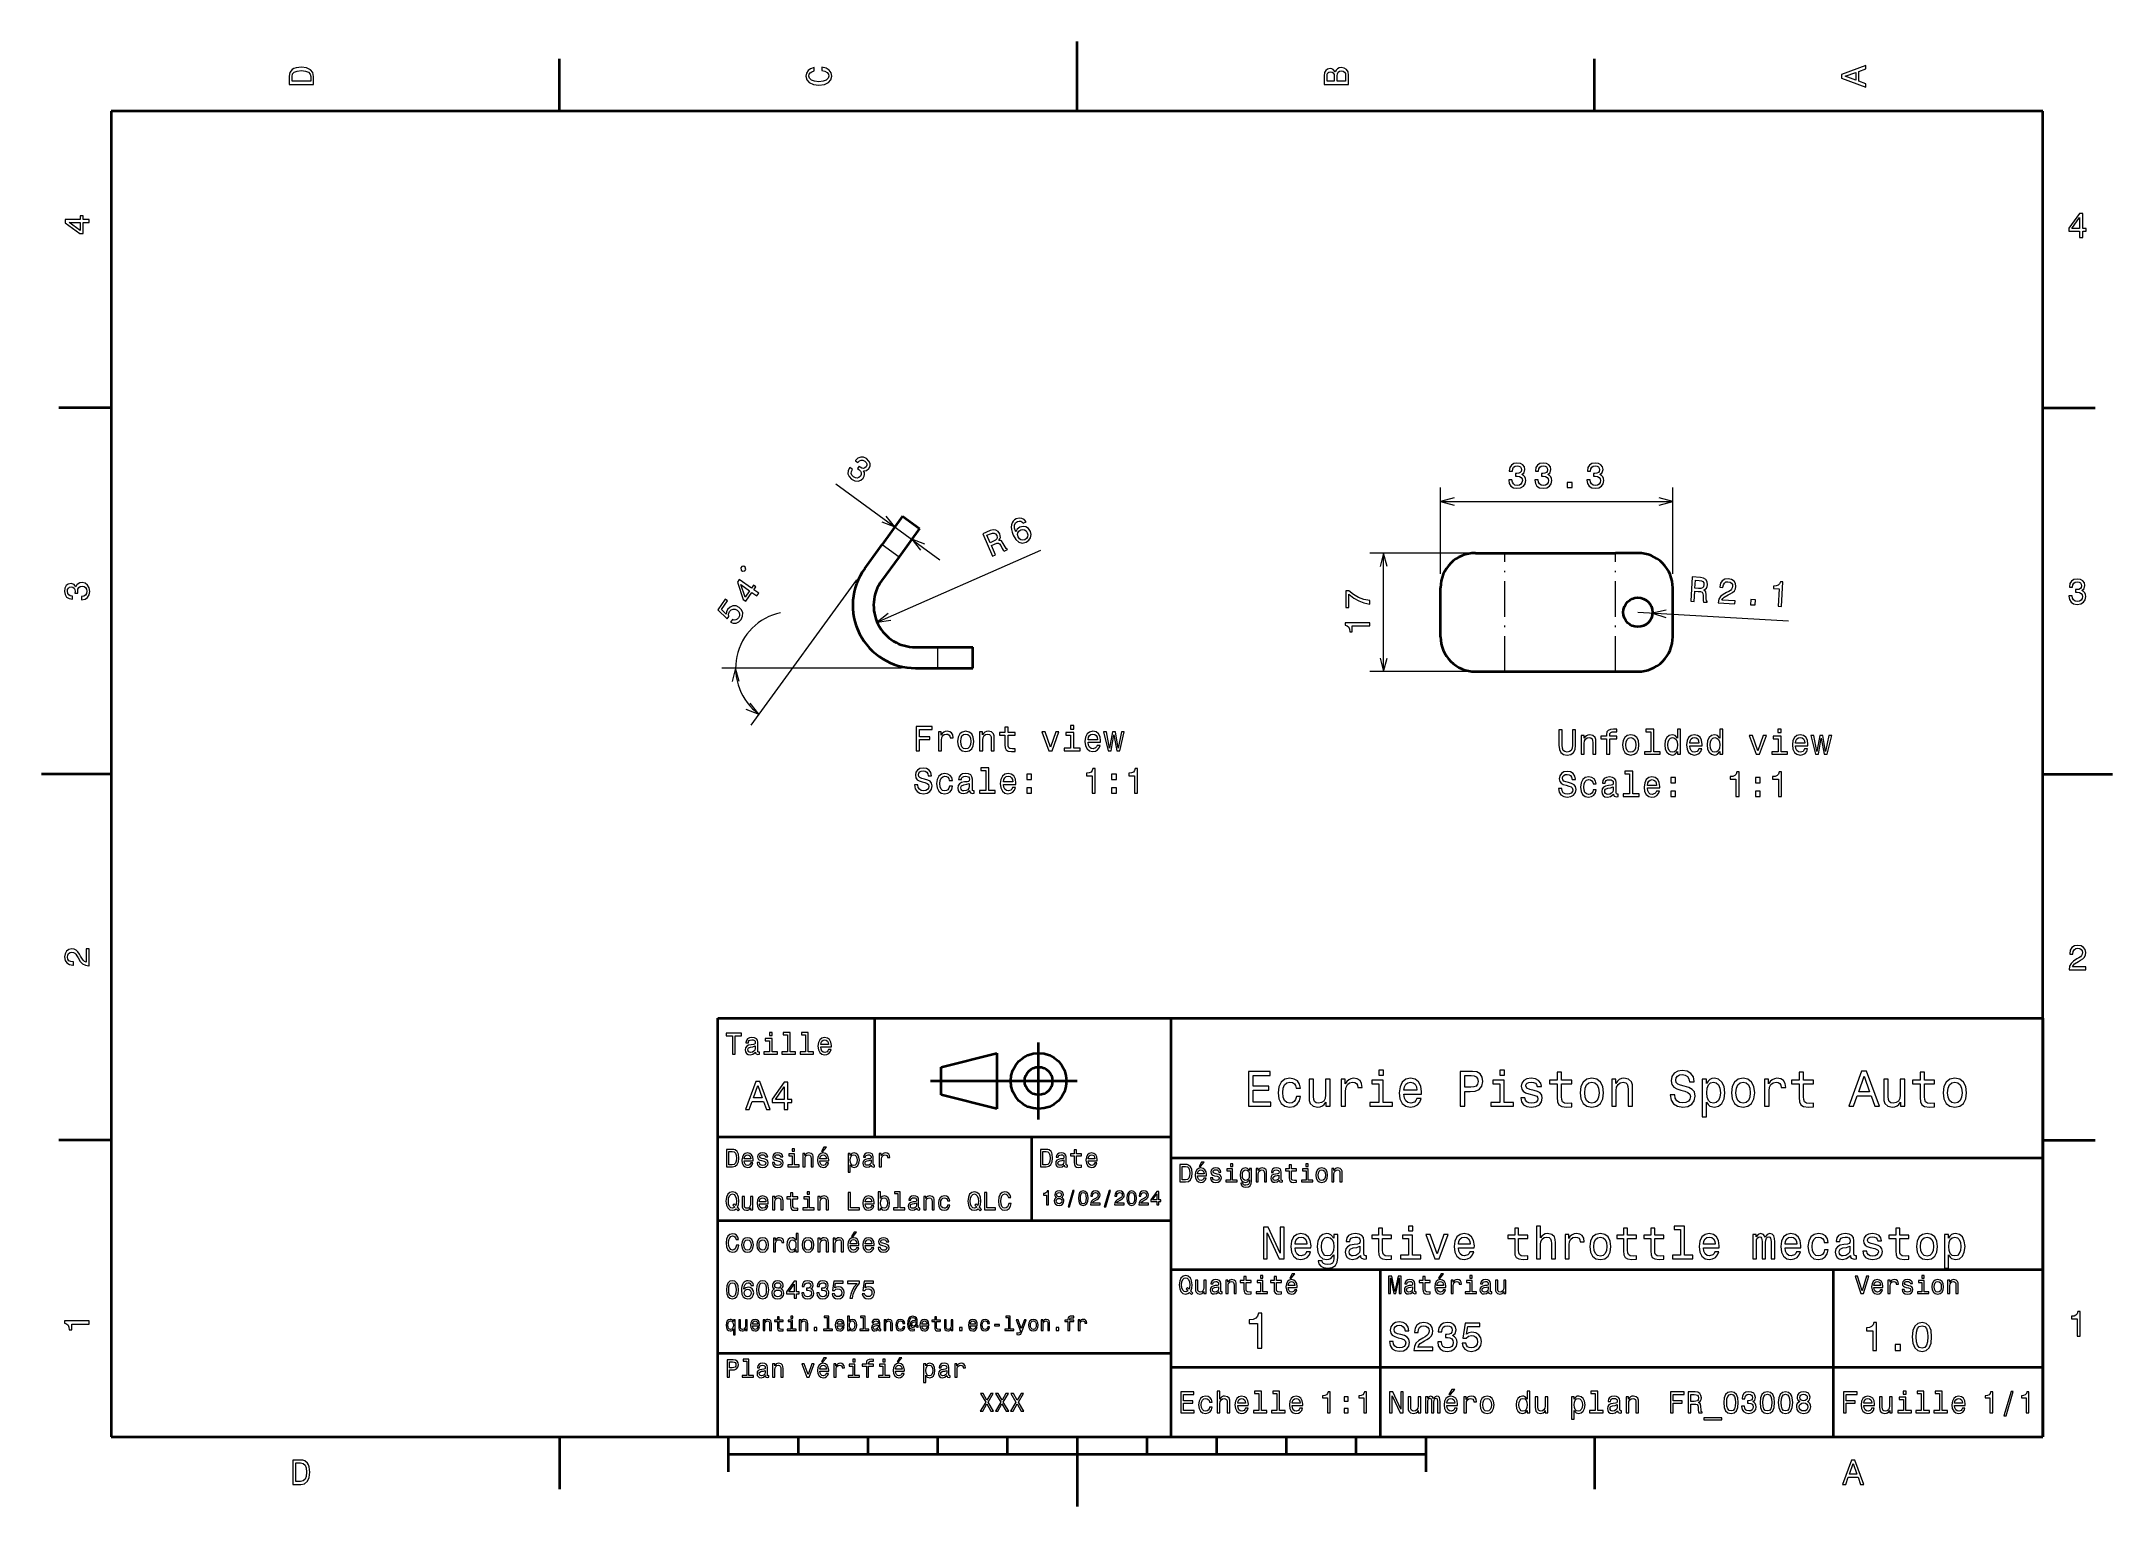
# Model space of a CAD drawing. Extents: x 0 to 297, y 0 to 210.
import ezdxf

# ---------------------------------------------------------------- set-up
doc = ezdxf.new("R2010")
doc.units = 0
doc.linetypes.add('DASHDOT', pattern=[18.5, 12, -3, 0.5, -3])

msp = doc.modelspace()

# ---------------------------------------------------------------- linework, layer by layer
at = {"color": 7, "lineweight": 35, "ltscale": 0.25}
for p, q in [((148.5, 200), (148.5, 210)), ((10, 105), (0, 105)), ((287, 105), (297, 105)), ((192, 10), (192, 20)), ((148.5, 10), (148.5, 0))]:
    msp.add_line(p, q, dxfattribs=at)
at = {"color": 7, "lineweight": 35, "ltscale": 0.1875}
for p, q in [((74.300003, 200), (74.300003, 207.5)), ((222.699997, 200), (222.699997, 207.5)), ((10, 157.5), (2.5, 157.5)), ((287, 157.5), (294.5, 157.5)), ((10, 52.5), (2.5, 52.5)), ((287, 52.5), (294.5, 52.5)), ((74.300003, 10), (74.300003, 2.5)), ((222.699997, 10), (222.699997, 2.5))]:
    msp.add_line(p, q, dxfattribs=at)
at = {"color": 7, "lineweight": 35}
for p, q in [((287, 200), (10, 200)), ((10, 200), (10, 10)), ((287, 10), (287, 200)), ((97, 10), (97, 70)), ((97, 70), (287, 70)), ((162, 10), (162, 70)), ((287, 70), (287, 10)), ((127.5, 61), (148.5, 61)), ((97, 53), (162, 53)), ((162, 50), (287, 50)), ((97, 41), (162, 41)), ((162, 34), (287, 34)), ((257, 10), (257, 34)), ((97, 22), (162, 22)), ((162, 20), (287, 20)), ((10, 10), (287, 10)), ((97, 10), (287, 10)), ((98.5, 7.5), (198.5, 7.5))]:
    msp.add_line(p, q, dxfattribs=at)
at = {"color": 7, "lineweight": 13, "ltscale": 0.462044}
msp.add_line((113.899147, 146.569763), (128.851196, 135.706451), dxfattribs=at)
at = {"color": 7, "lineweight": 13, "ltscale": 0.309313}
for p, q in [((200.634628, 133.675537), (200.634628, 146.048065)), ((233.933487, 133.675537), (233.933487, 146.048065))]:
    msp.add_line(p, q, dxfattribs=at)
at = {"color": 7, "lineweight": 13}
for p, q in [((200.634628, 144.048065), (233.933487, 144.048065)), ((119.847626, 126.756393), (143.305527, 137.074432)), ((116.883087, 132.844177), (101.722816, 111.977859)), ((228.933487, 128.175537), (250.543076, 126.953865)), ((123.339813, 120.17215), (97.547615, 120.17215))]:
    msp.add_line(p, q, dxfattribs=at)
at = {"color": 7, "lineweight": 35, "ltscale": 0.125}
for p, q in [((123.488319, 141.935501), (120.549393, 137.890427)), ((125.915375, 140.17215), (122.97644, 136.12706)), ((128.564148, 123.17215), (133.564148, 123.17215)), ((128.564148, 120.17215), (133.564148, 120.17215)), ((98.5, 10), (98.5, 5)), ((198.5, 10), (198.5, 5))]:
    msp.add_line(p, q, dxfattribs=at)
at = {"color": 7, "lineweight": 35, "ltscale": 0.075}
for p, q in [((123.488319, 141.935501), (125.915375, 140.17215)), ((133.564148, 120.17215), (133.564148, 123.17215))]:
    msp.add_line(p, q, dxfattribs=at)
at = {"color": 7, "lineweight": 35, "ltscale": 0.105937}
for p, q in [((118.058655, 134.462219), (120.549393, 137.890427)), ((122.97644, 136.12706), (120.48571, 132.698868))]:
    msp.add_line(p, q, dxfattribs=at)
at = {"color": 7, "lineweight": 13, "ltscale": 0.075}
for p, q in [((120.549393, 137.890427), (122.97644, 136.12706)), ((128.564148, 120.17215), (128.564148, 123.17215))]:
    msp.add_line(p, q, dxfattribs=at)
at = {"color": 7, "lineweight": 13, "ltscale": 0.435105}
for p, q in [((207.872131, 136.675537), (190.467941, 136.675537)), ((207.872131, 119.675537), (190.467941, 119.675537))]:
    msp.add_line(p, q, dxfattribs=at)
at = {"color": 7, "lineweight": 13, "ltscale": 0.425}
msp.add_line((192.467941, 119.675537), (192.467941, 136.675537), dxfattribs=at)
at = {"color": 7, "lineweight": 35, "ltscale": 0.105938}
for p, q in [((205.634628, 136.675537), (209.872131, 136.675537)), ((205.634628, 119.675537), (209.872131, 119.675537))]:
    msp.add_line(p, q, dxfattribs=at)
at = {"color": 7, "linetype": 'DASHDOT', "lineweight": 13, "ltscale": 0.425}
for p, q in [((209.872131, 119.675537), (209.872131, 136.675537)), ((225.709152, 119.675537), (225.709152, 136.675537))]:
    msp.add_line(p, q, dxfattribs=at)
at = {"color": 7, "lineweight": 35, "ltscale": 0.395926}
for p, q in [((209.872131, 136.675537), (225.709152, 136.675537)), ((209.872131, 119.675537), (225.709152, 119.675537))]:
    msp.add_line(p, q, dxfattribs=at)
at = {"color": 7, "lineweight": 35, "ltscale": 0.080608}
for p, q in [((228.933487, 136.675537), (225.709152, 136.675537)), ((125.339813, 123.17215), (128.564148, 123.17215)), ((125.339813, 120.17215), (128.564148, 120.17215)), ((225.709152, 119.675537), (228.933487, 119.675537))]:
    msp.add_line(p, q, dxfattribs=at)
at = {"color": 7, "lineweight": 35, "ltscale": 0.175}
for p, q in [((200.634628, 124.675537), (200.634628, 131.675537)), ((233.933487, 124.675537), (233.933487, 131.675537))]:
    msp.add_line(p, q, dxfattribs=at)
at = {"color": 7, "lineweight": 35, "ltscale": 0.425}
msp.add_line((119.5, 53), (119.5, 70), dxfattribs=at)
at = {"color": 7, "lineweight": 35, "ltscale": 0.275}
msp.add_line((143, 55.5), (143, 66.5), dxfattribs=at)
at = {"color": 7, "lineweight": 35, "ltscale": 0.206155}
for p, q in [((129, 63), (137, 65)), ((137, 57), (129, 59))]:
    msp.add_line(p, q, dxfattribs=at)
at = {"color": 7, "lineweight": 35, "ltscale": 0.1}
msp.add_line((129, 59), (129, 63), dxfattribs=at)
at = {"color": 7, "lineweight": 35, "ltscale": 0.2}
msp.add_line((137, 65), (137, 57), dxfattribs=at)
at = {"color": 7, "lineweight": 35, "ltscale": 0.3}
msp.add_line((142, 41), (142, 53), dxfattribs=at)
at = {"color": 7, "lineweight": 35, "ltscale": 0.35}
msp.add_line((192, 20), (192, 34), dxfattribs=at)
at = {"color": 7, "lineweight": 35, "ltscale": 0.0625}
for p, q in [((108.5, 10), (108.5, 7.5)), ((118.5, 10), (118.5, 7.5)), ((128.5, 10), (128.5, 7.5)), ((138.5, 10), (138.5, 7.5)), ((158.5, 10), (158.5, 7.5)), ((168.5, 10), (168.5, 7.5)), ((178.5, 10), (178.5, 7.5)), ((188.5, 10), (188.5, 7.5))]:
    msp.add_line(p, q, dxfattribs=at)
at = {"color": 7, "lineweight": 13}
for points in [[(35.533215, 204.994965), (35.533215, 203.829971), (39.033215, 203.829971), (39.033215, 204.994965), (38.922264, 205.544678), (38.584366, 205.953171), (38.034657, 206.205338), (37.283215, 206.296112), (36.516644, 206.215424), (36.21405, 206.114563), (35.971977, 205.973343), (35.644165, 205.56485), (35.563473, 205.297562)], [(35.951801, 204.959656), (36.027451, 205.342941), (36.259438, 205.605194), (36.672985, 205.761536), (37.283215, 205.811966), (37.873272, 205.756485), (38.286816, 205.600143), (38.533936, 205.332855), (38.614628, 204.959656), (38.614628, 204.298996), (35.951801, 204.298996)], [(111.93206, 205.817017), (112.35569, 205.716141), (112.658287, 205.549713), (112.844887, 205.317734), (112.905403, 205.045395), (112.814629, 204.71759), (112.54229, 204.460388), (112.098488, 204.28891), (111.483215, 204.233429), (110.872986, 204.28891), (110.424141, 204.455338), (110.151802, 204.71254), (110.055984, 205.045395), (110.106415, 205.287476), (110.247627, 205.494247), (110.474571, 205.655624), (110.787247, 205.766571), (110.787247, 206.245682), (110.308144, 206.094391), (109.94503, 205.832138), (109.718086, 205.474075), (109.637398, 205.045395), (109.763474, 204.510818), (110.116501, 204.10231), (110.696472, 203.840057), (111.483215, 203.749283), (112.269958, 203.840057), (112.84993, 204.10231), (113.208, 204.510818), (113.329041, 205.045395), (113.233215, 205.51442), (112.965927, 205.892654), (112.527161, 206.159943), (111.93206, 206.301163)], [(185.542007, 205.630417), (185.249496, 205.983429), (185.052811, 206.074219), (184.81073, 206.104477), (184.432495, 206.03891), (184.160156, 205.842224), (183.993729, 205.524506), (183.933212, 205.080704), (183.933212, 203.835022), (187.433212, 203.835022), (187.433212, 205.151306), (187.36261, 205.620331), (187.155838, 205.968307), (186.828018, 206.185165), (186.384216, 206.260818), (186.08667, 206.215424), (185.839554, 206.094391), (185.65799, 205.897705)], [(185.385666, 204.984879), (185.385666, 204.298996), (184.351807, 204.298996), (184.351807, 205.025223), (184.382065, 205.297562), (184.472839, 205.489197), (184.629181, 205.605194), (184.86116, 205.645538), (185.093155, 205.600143), (185.254532, 205.479111), (185.355408, 205.272339)], [(187.014618, 205.095825), (187.014618, 204.298996), (185.809296, 204.298996), (185.809296, 205.050446), (185.844589, 205.368164), (185.9505, 205.595108), (186.132065, 205.731277), (186.394302, 205.776657), (186.671692, 205.731277), (186.863327, 205.605194), (186.979324, 205.393372)], [(261.633209, 203.466858), (261.633209, 203.930847), (260.604401, 204.298996), (260.604401, 205.695969), (261.633209, 206.064133), (261.633209, 206.538193), (258.128174, 205.257217), (258.128174, 204.742798)], [(260.17572, 204.460388), (258.632477, 205), (260.17572, 205.539627)], [(6.833213, 184.02739), (6.833213, 184.481277), (5.965778, 184.481277), (5.965778, 184.98056), (5.56232, 184.98056), (5.56232, 184.481277), (3.408862, 184.481277), (3.408862, 184.022339), (5.521974, 182.489197), (5.965778, 182.489197), (5.965778, 184.02739)], [(292.277374, 181.916794), (292.731262, 181.916794), (292.731262, 182.784225), (293.23056, 182.784225), (293.23056, 183.187683), (292.731262, 183.187683), (292.731262, 185.341141), (292.272339, 185.341141), (290.739197, 183.228027), (290.739197, 182.784225), (292.277374, 182.784225)], [(291.162842, 183.187683), (292.277374, 184.756134), (292.277374, 183.187683)], [(5.56232, 182.912827), (3.993876, 184.02739), (5.56232, 184.02739)], [(115.920868, 148.931992), (115.900116, 148.903427), (115.680824, 148.464325), (115.659149, 148.031235), (115.824722, 147.624191), (116.174171, 147.264313), (116.648888, 147.025391), (117.097565, 146.973694), (117.509071, 147.111084), (117.849304, 147.424927), (117.991554, 147.689362), (118.044083, 147.950424), (118.006882, 148.208099), (117.891075, 148.460556), (118.316353, 148.48819), (118.665131, 148.770905), (118.835144, 149.133606), (118.834602, 149.501801), (118.658676, 149.86026), (118.305527, 150.197876), (117.890892, 150.399384), (117.478935, 150.424408), (117.08783, 150.272202), (116.750946, 149.937225), (116.730194, 149.908661), (117.093323, 149.644836), (117.315681, 149.882233), (117.558121, 149.992844), (117.812485, 149.98259), (118.082855, 149.848495), (118.271301, 149.661713), (118.36409, 149.463379), (118.357147, 149.256485), (118.257507, 149.042114), (118.075531, 148.868881), (117.879791, 148.805374), (117.649139, 148.848282), (117.398788, 148.992767), (117.24263, 149.112457), (117.008453, 148.790131), (117.214302, 148.653046), (117.444664, 148.429565), (117.565285, 148.192322), (117.563919, 147.950195), (117.453537, 147.712463), (117.236725, 147.508438), (116.990936, 147.418961), (116.723221, 147.44516), (116.447655, 147.589264), (116.220253, 147.816818), (116.121506, 148.075577), (116.14547, 148.357376), (116.296234, 148.659271)], [(210.409134, 147.147491), (210.409134, 147.112198), (210.489822, 146.628052), (210.726852, 146.264923), (211.100052, 146.032944), (211.594284, 145.947205), (212.11879, 146.032944), (212.512161, 146.254852), (212.764313, 146.60788), (212.855103, 147.061768), (212.814758, 147.359314), (212.703796, 147.601379), (212.522247, 147.787994), (212.280167, 147.924149), (212.607971, 148.196487), (212.723969, 148.630203), (212.648331, 149.023575), (212.431473, 149.321121), (212.078445, 149.507721), (211.594284, 149.573288), (211.140396, 149.492599), (210.792419, 149.270691), (210.565475, 148.917664), (210.489822, 148.448654), (210.489822, 148.413345), (210.938675, 148.413345), (210.979019, 148.736115), (211.110138, 148.968109), (211.32196, 149.109314), (211.619507, 149.159744), (211.88176, 149.1194), (212.073395, 149.013489), (212.189392, 148.842026), (212.234787, 148.610031), (212.189392, 148.362915), (212.068359, 148.196487), (211.856537, 148.095627), (211.569077, 148.065369), (211.372391, 148.070404), (211.372391, 147.671997), (211.619507, 147.682083), (211.937225, 147.636688), (212.174255, 147.515656), (212.315475, 147.31897), (212.365906, 147.061768), (212.310425, 146.769257), (212.164169, 146.552399), (211.93219, 146.416229), (211.624542, 146.370834), (211.306824, 146.421265), (211.074844, 146.572571), (210.928589, 146.814636), (210.873108, 147.147491)], [(214.145157, 147.147491), (214.145157, 147.112198), (214.225845, 146.628052), (214.462875, 146.264923), (214.836075, 146.032944), (215.330307, 145.947205), (215.854813, 146.032944), (216.248184, 146.254852), (216.500336, 146.60788), (216.591125, 147.061768), (216.550781, 147.359314), (216.439819, 147.601379), (216.25827, 147.787994), (216.01619, 147.924149), (216.343994, 148.196487), (216.459991, 148.630203), (216.384354, 149.023575), (216.167496, 149.321121), (215.814468, 149.507721), (215.330307, 149.573288), (214.876419, 149.492599), (214.528442, 149.270691), (214.301498, 148.917664), (214.225845, 148.448654), (214.225845, 148.413345), (214.674698, 148.413345), (214.715042, 148.736115), (214.846161, 148.968109), (215.057983, 149.109314), (215.35553, 149.159744), (215.617783, 149.1194), (215.809418, 149.013489), (215.925415, 148.842026), (215.97081, 148.610031), (215.925415, 148.362915), (215.804382, 148.196487), (215.59256, 148.095627), (215.305099, 148.065369), (215.108414, 148.070404), (215.108414, 147.671997), (215.35553, 147.682083), (215.673248, 147.636688), (215.910278, 147.515656), (216.051498, 147.31897), (216.101929, 147.061768), (216.046448, 146.769257), (215.900192, 146.552399), (215.668213, 146.416229), (215.360565, 146.370834), (215.042847, 146.421265), (214.810867, 146.572571), (214.664612, 146.814636), (214.609131, 147.147491)], [(221.617203, 147.147491), (221.617203, 147.112198), (221.697891, 146.628052), (221.934921, 146.264923), (222.308121, 146.032944), (222.802353, 145.947205), (223.326859, 146.032944), (223.72023, 146.254852), (223.972382, 146.60788), (224.063171, 147.061768), (224.022827, 147.359314), (223.911865, 147.601379), (223.730316, 147.787994), (223.488235, 147.924149), (223.816055, 148.196487), (223.932037, 148.630203), (223.8564, 149.023575), (223.639542, 149.321121), (223.286514, 149.507721), (222.802353, 149.573288), (222.348465, 149.492599), (222.000488, 149.270691), (221.773544, 148.917664), (221.697891, 148.448654), (221.697891, 148.413345), (222.146744, 148.413345), (222.187088, 148.736115), (222.318207, 148.968109), (222.530029, 149.109314), (222.827576, 149.159744), (223.089828, 149.1194), (223.281464, 149.013489), (223.397461, 148.842026), (223.442856, 148.610031), (223.397461, 148.362915), (223.276428, 148.196487), (223.064606, 148.095627), (222.777145, 148.065369), (222.58046, 148.070404), (222.58046, 147.671997), (222.827576, 147.682083), (223.145294, 147.636688), (223.382324, 147.515656), (223.523544, 147.31897), (223.573975, 147.061768), (223.518494, 146.769257), (223.372238, 146.552399), (223.140259, 146.416229), (222.832611, 146.370834), (222.514893, 146.421265), (222.282913, 146.572571), (222.136658, 146.814636), (222.081177, 147.147491)], [(218.804092, 146.048065), (219.500061, 146.048065), (219.500061, 146.799515), (218.804092, 146.799515)], [(136.386841, 136.216156), (136.816177, 136.404984), (136.221222, 137.757599), (136.659775, 137.950485), (136.989014, 138.078781), (137.220566, 138.103485), (137.398376, 137.999878), (137.564331, 137.747818), (137.770172, 137.342499), (137.917664, 137.082321), (138.044128, 136.945114), (138.528854, 137.15831), (138.490265, 137.246033), (138.32724, 137.328583), (138.184723, 137.552399), (137.924988, 138.055206), (137.677979, 138.403854), (137.518997, 138.477173), (137.31424, 138.491791), (137.44812, 138.688416), (137.506317, 138.90686), (137.500061, 139.146515), (137.420151, 139.403381), (137.184952, 139.762726), (136.872375, 139.972336), (136.490524, 140.013748), (136.04866, 139.891006), (134.977661, 139.419922)], [(141.189194, 141.121796), (140.936996, 141.457153), (140.612045, 141.644791), (140.220978, 141.682144), (139.78833, 141.563461), (139.530182, 141.411346), (139.333328, 141.220078), (139.188538, 140.985596), (139.102448, 140.705322), (139.075638, 140.390503), (139.110123, 140.03653), (139.205917, 139.643402), (139.368164, 139.224426), (139.730362, 138.601379), (140.16571, 138.225388), (140.656296, 138.099594), (141.19751, 138.221939), (141.608749, 138.501999), (141.854919, 138.869232), (141.926254, 139.308304), (141.813858, 139.776764), (141.54248, 140.180801), (141.1819, 140.424393), (140.760727, 140.492584), (140.322006, 140.387756), (139.924057, 140.102524), (139.712036, 139.695221), (139.557922, 140.23349), (139.545227, 140.663162), (139.675995, 140.97963), (139.957428, 141.191559), (140.204483, 141.256165), (140.422546, 141.236374), (140.609024, 141.125565), (140.764481, 140.934998)], [(141.368103, 139.575195), (141.445251, 139.262024), (141.413452, 138.983582), (141.270691, 138.744476), (141.032486, 138.58461), (140.739807, 138.510971), (140.469116, 138.562698), (140.237778, 138.725403), (140.068314, 138.997955), (139.988586, 139.304489), (140.0224, 139.578308), (140.173843, 139.810211), (140.437729, 139.986877), (140.709351, 140.045746), (140.966736, 139.999191), (141.191437, 139.839066)], [(136.101227, 139.445816), (136.395004, 139.541992), (136.632095, 139.54158), (136.827805, 139.434845), (136.981033, 139.199219), (137.052643, 138.911148), (136.999069, 138.694763), (136.823257, 138.51825), (136.542587, 138.367249), (136.04863, 138.149979), (135.579575, 139.21637)], [(100.857269, 134.139023), (100.991913, 134.32959), (100.935997, 134.6548), (100.74543, 134.789444), (100.420219, 134.733521), (100.285576, 134.542953), (100.341499, 134.217743), (100.532066, 134.083099)], [(5.73379, 129.979111), (5.769093, 129.979111), (6.253242, 130.059799), (6.616354, 130.296829), (6.848343, 130.670029), (6.934078, 131.164276), (6.848343, 131.688766), (6.626441, 132.082138), (6.273415, 132.334305), (5.819525, 132.425079), (5.521974, 132.384735), (5.279899, 132.273788), (5.0933, 132.092224), (4.957133, 131.850143), (4.684798, 132.177963), (4.251081, 132.293961), (3.857709, 132.218307), (3.560158, 132.00145), (3.373559, 131.648422), (3.307997, 131.164276), (3.388689, 130.710388), (3.610591, 130.362396), (3.963617, 130.135452), (4.432637, 130.059799), (4.46794, 130.059799), (4.46794, 130.508652), (4.145173, 130.548996), (3.913184, 130.680115), (3.771974, 130.891937), (3.721542, 131.189484), (3.761888, 131.451736), (3.867795, 131.643372), (4.039265, 131.759369), (4.271254, 131.804764), (4.518372, 131.759369), (4.684798, 131.638336), (4.785663, 131.426514), (4.815922, 131.139053), (4.810879, 130.942368), (5.209294, 130.942368), (5.199208, 131.189484), (5.244596, 131.507217), (5.365634, 131.744247), (5.56232, 131.885452), (5.819525, 131.935883), (6.112032, 131.880417), (6.328891, 131.734161), (6.465058, 131.502167), (6.510447, 131.194534), (6.460014, 130.876801), (6.308718, 130.644821), (6.066643, 130.498566), (5.73379, 130.443085)], [(102.59594, 130.534424), (102.857857, 130.905136), (102.149406, 131.40567), (102.437515, 131.813446), (102.108002, 132.046265), (101.819901, 131.638489), (100.061142, 132.881134), (99.796318, 132.506317), (100.637436, 130.034821), (100.999893, 129.778717), (101.887497, 131.034973)], [(100.914841, 130.357529), (100.277016, 132.172852), (101.557983, 131.267792)], [(190.467941, 129.342545), (190.467941, 129.851913), (189.635803, 130.018326), (188.859146, 130.310837), (188.13797, 130.72438), (187.462173, 131.264008), (187.043594, 131.264008), (187.043594, 128.863434), (187.502518, 128.863434), (187.502518, 130.779861), (188.18335, 130.225098), (188.894455, 129.806519), (189.65094, 129.514008)], [(236.527802, 129.74939), (236.996078, 129.722916), (237.079483, 131.198227), (237.557816, 131.171188), (237.909424, 131.136154), (238.126999, 131.053146), (238.238449, 130.880142), (238.272003, 130.580231), (238.271561, 130.125641), (238.284973, 129.826859), (238.335434, 129.647202), (238.86412, 129.61731), (238.869537, 129.712982), (238.761703, 129.860519), (238.736221, 130.124619), (238.732849, 130.690552), (238.670883, 131.113312), (238.562469, 131.250778), (238.386612, 131.356689), (238.595139, 131.471191), (238.746094, 131.63945), (238.849243, 131.855881), (238.894547, 132.121033), (238.847961, 132.547974), (238.66449, 132.876572), (238.342987, 133.0867), (237.893509, 133.17778), (236.725357, 133.24382)], [(237.738403, 132.757187), (238.043839, 132.70961), (238.254944, 132.6017), (238.380936, 132.417786), (238.410599, 132.13829), (238.343735, 131.849091), (238.197815, 131.680542), (237.961075, 131.603012), (237.642441, 131.595764), (237.103668, 131.626221), (237.169434, 132.789352)], [(240.451645, 129.527573), (242.853439, 129.391785), (242.877914, 129.824814), (240.979645, 129.932129), (241.09877, 130.162796), (241.291138, 130.348923), (241.870255, 130.674835), (242.175873, 130.809082), (242.520432, 131.006821), (242.771317, 131.245193), (242.924057, 131.534592), (242.993484, 131.869095), (242.931793, 132.29689), (242.713928, 132.642593), (242.363358, 132.874573), (241.899353, 132.976563), (241.411133, 132.918289), (241.030182, 132.702423), (240.772186, 132.338165), (240.663437, 131.844238), (240.659454, 131.773743), (241.117661, 131.747833), (241.119934, 131.788116), (241.184601, 132.127945), (241.334793, 132.372025), (241.56041, 132.520905), (241.850555, 132.560074), (242.13974, 132.49321), (242.349136, 132.355087), (242.479019, 132.150742), (242.515427, 131.901169), (242.467087, 131.671555), (242.360321, 131.480591), (242.189514, 131.318497), (241.959427, 131.179962), (241.653244, 131.035629), (241.142136, 130.751343), (240.775925, 130.438675), (240.546707, 130.047531), (240.452499, 129.542679)], [(249.049744, 129.041489), (249.507935, 129.015579), (249.706909, 132.535172), (249.364517, 132.554535), (249.256531, 132.252518), (249.063583, 132.05632), (248.779816, 131.951126), (248.394867, 131.93248), (248.374664, 131.574982), (249.190353, 131.52887)], [(290.729126, 130.51622), (290.729126, 130.480911), (290.809814, 129.996765), (291.046844, 129.633652), (291.420044, 129.401657), (291.914276, 129.315933), (292.438782, 129.401657), (292.832153, 129.623566), (293.08429, 129.976593), (293.175079, 130.430481), (293.134735, 130.728027), (293.023773, 130.970108), (292.842224, 131.156708), (292.600159, 131.292877), (292.927948, 131.565216), (293.043945, 131.998932), (292.968292, 132.392303), (292.751434, 132.68985), (292.398407, 132.87645), (291.914276, 132.942017), (291.460388, 132.861313), (291.112396, 132.63942), (290.885468, 132.286392), (290.809814, 131.817368), (290.809814, 131.782074), (291.258636, 131.782074), (291.299011, 132.104828), (291.430115, 132.336823), (291.641937, 132.478027), (291.939484, 132.528473), (292.201721, 132.488113), (292.393372, 132.382217), (292.509369, 132.210739), (292.554749, 131.97876), (292.509369, 131.731628), (292.388336, 131.565216), (292.176514, 131.46434), (291.889069, 131.434082), (291.692383, 131.439133), (291.692383, 131.04071), (291.939484, 131.050797), (292.257202, 131.005417), (292.494232, 130.884369), (292.635468, 130.687683), (292.685883, 130.430481), (292.630402, 130.13797), (292.484161, 129.921112), (292.252167, 129.784943), (291.944519, 129.739563), (291.626801, 129.789993), (291.394806, 129.941284), (291.248566, 130.183365), (291.193085, 130.51622)], [(98.81279, 126.761894), (99.214569, 126.613876), (99.620773, 126.629448), (99.995056, 126.809601), (100.324577, 127.144882), (100.544365, 127.613274), (100.572441, 128.081268), (100.396683, 128.514206), (100.040085, 128.883469), (99.607559, 129.084106), (99.167191, 129.098831), (98.755341, 128.926697), (98.40303, 128.576645), (98.2342, 128.232803), (98.201332, 127.897873), (97.512589, 128.557404), (98.397278, 129.80954), (98.059525, 130.048172), (96.979858, 128.520065), (98.335541, 127.222595), (98.568359, 127.552101), (98.543564, 127.927773), (98.688889, 128.282043), (98.920448, 128.513641), (99.194855, 128.622345), (99.486893, 128.607422), (99.778397, 128.469391), (100.005875, 128.240738), (100.114563, 127.966339), (100.099655, 127.674301), (99.961624, 127.382805), (99.778549, 127.184875), (99.564499, 127.082932), (99.328918, 127.064133), (99.083435, 127.144951)], [(245.062881, 129.266876), (245.757736, 129.2276), (245.80014, 129.977844), (245.105286, 130.01712)], [(190.467941, 126.216751), (190.467941, 126.675682), (186.942719, 126.675682), (186.942719, 126.332741), (187.250366, 126.241966), (187.457138, 126.06041), (187.578171, 125.783028), (187.618515, 125.399742), (187.976593, 125.399742), (187.976593, 126.216751)], [(125.436127, 108.315521), (125.905151, 108.315521), (125.905151, 109.924309), (127.377769, 109.924309), (127.377769, 110.342896), (125.905151, 110.342896), (125.905151, 111.391891), (127.715668, 111.391891), (127.715668, 111.815521), (125.436127, 111.815521)], [(128.628494, 108.315521), (129.072296, 108.315521), (129.072296, 109.863792), (129.117691, 110.236992), (129.25386, 110.50428), (129.475754, 110.665665), (129.7733, 110.721138), (129.995209, 110.685837), (130.161636, 110.584976), (130.262497, 110.413506), (130.297806, 110.181519), (130.746643, 110.181519), (130.686127, 110.590019), (130.519699, 110.882523), (130.242325, 111.059036), (129.86409, 111.119553), (129.606873, 111.079208), (129.384979, 110.978348), (129.188293, 110.806877), (129.031952, 110.57489), (129.031952, 111.023735), (128.628494, 111.023735)], [(131.366974, 109.667107), (131.447662, 109.051834), (131.679642, 108.597939), (132.047806, 108.315521), (132.542038, 108.219704), (133.031235, 108.315521), (133.399384, 108.592896), (133.631378, 109.046791), (133.717117, 109.667107), (133.631378, 110.282379), (133.399384, 110.74131), (133.031235, 111.018692), (132.542038, 111.119553), (132.047806, 111.018692), (131.679642, 110.736267), (131.447662, 110.282379)], [(131.820862, 109.67215), (131.866241, 110.126038), (132.007462, 110.45385), (132.234406, 110.655579), (132.542038, 110.726181), (132.844635, 110.655579), (133.071579, 110.458893), (133.212784, 110.126038), (133.263214, 109.67215), (133.212784, 109.213219), (133.071579, 108.880363), (132.844635, 108.678635), (132.542038, 108.613075), (132.234406, 108.678635), (132.007462, 108.880363), (131.866241, 109.213219)], [(134.534119, 108.315521), (134.977921, 108.315521), (134.977921, 109.878922), (135.0233, 110.236992), (135.169556, 110.499237), (135.3965, 110.660622), (135.699097, 110.721138), (135.941177, 110.670708), (136.092468, 110.534538), (136.168121, 110.307594), (136.193329, 110.005005), (136.193329, 108.315521), (136.637146, 108.315521), (136.637146, 110.095779), (136.616974, 110.45385), (136.526184, 110.751404), (136.228638, 111.023735), (135.764664, 111.119553), (135.507462, 111.084251), (135.290604, 110.988434), (135.104004, 110.827049), (134.957748, 110.610191), (134.957748, 111.023735), (134.534119, 111.023735)], [(138.165237, 110.554718), (138.165237, 109.19809), (138.195496, 108.759323), (138.3367, 108.456734), (138.619125, 108.28022), (139.098236, 108.219704), (139.622726, 108.244919), (139.622726, 108.628204), (139.239441, 108.597939), (138.891464, 108.63829), (138.704865, 108.764366), (138.624176, 108.976181), (138.609039, 109.273735), (138.609039, 110.554718), (139.622726, 110.554718), (139.622726, 110.932953), (138.609039, 110.932953), (138.609039, 111.724747), (138.165237, 111.724747), (138.165237, 110.932953), (137.398666, 110.932953), (137.398666, 110.554718)], [(144.454147, 108.315521), (144.923157, 108.315521), (145.911636, 111.023735), (145.452698, 111.023735), (144.691177, 108.840019), (143.91452, 111.023735), (143.450546, 111.023735)], [(148.034836, 108.688721), (148.034836, 110.932953), (146.895065, 110.932953), (146.895065, 110.554718), (147.591034, 110.554718), (147.591034, 108.688721), (146.683258, 108.688721), (146.683258, 108.315521), (148.952698, 108.315521), (148.952698, 108.688721)], [(148.049957, 111.936562), (147.580948, 111.936562), (147.580948, 111.432236), (148.049957, 111.432236)], [(150.102554, 109.541023), (151.877777, 109.541023), (151.882813, 109.747795), (151.802124, 110.327766), (151.580231, 110.76149), (151.227203, 111.023735), (150.758179, 111.119553), (150.29924, 111.018692), (149.946213, 110.736267), (149.719269, 110.277336), (149.63858, 109.67215), (149.714233, 109.051834), (149.941177, 108.597939), (150.289154, 108.315521), (150.743042, 108.219704), (151.136414, 108.285263), (151.459183, 108.456734), (151.696213, 108.729065), (151.832382, 109.092178), (151.393616, 109.092178), (151.302841, 108.89045), (151.171722, 108.739151), (150.798523, 108.618118), (150.511063, 108.673592), (150.294205, 108.850105), (150.152985, 109.137566), (150.102554, 109.525894)], [(150.102554, 109.914223), (150.158035, 110.262207), (150.294205, 110.519409), (150.500977, 110.675751), (150.773315, 110.731224), (151.040604, 110.675751), (151.247375, 110.519409), (151.373444, 110.262207), (151.418839, 109.914223)], [(153.390747, 108.315521), (153.794205, 110.615234), (154.197662, 108.315521), (154.621292, 108.315521), (155.286987, 111.023735), (154.858322, 111.023735), (154.40947, 108.724022), (154.011063, 111.023735), (153.572296, 111.023735), (153.173889, 108.724022), (152.725037, 111.023735), (152.301407, 111.023735), (152.967102, 108.315521)], [(217.596741, 109.150322), (217.667343, 108.51992), (217.889252, 108.071068), (218.262451, 107.813866), (218.802063, 107.723091), (219.336655, 107.813866), (219.709854, 108.071068), (219.931747, 108.514877), (220.007401, 109.150322), (220.007401, 111.318909), (219.538376, 111.318909), (219.538376, 109.125107), (219.492996, 108.696434), (219.356827, 108.388794), (219.124832, 108.207237), (218.802063, 108.146721), (218.469223, 108.207237), (218.237228, 108.388794), (218.101059, 108.691383), (218.060715, 109.125107), (218.060715, 111.318909), (217.596741, 111.318909)], [(220.794144, 107.818909), (221.237946, 107.818909), (221.237946, 109.382309), (221.28334, 109.740379), (221.429596, 110.002625), (221.65654, 110.164009), (221.959137, 110.224525), (222.201202, 110.174095), (222.352509, 110.037926), (222.428146, 109.810982), (222.453369, 109.508392), (222.453369, 107.818909), (222.897171, 107.818909), (222.897171, 109.599167), (222.876999, 109.957237), (222.786224, 110.254791), (222.488663, 110.527122), (222.024689, 110.62294), (221.767487, 110.587639), (221.550629, 110.491821), (221.364029, 110.330437), (221.217773, 110.113579), (221.217773, 110.527122), (220.794144, 110.527122)], [(224.445435, 110.058105), (224.445435, 107.818909), (224.889252, 107.818909), (224.889252, 110.058105), (225.897888, 110.058105), (225.897888, 110.43634), (224.889252, 110.43634), (224.889252, 110.602768), (224.924545, 110.804497), (225.040543, 110.940666), (225.237228, 111.021355), (225.519653, 111.05162), (225.897888, 111.031448), (225.897888, 111.414734), (225.418777, 111.439949), (224.985062, 111.394554), (224.68248, 111.258392), (224.500916, 111.021355), (224.445435, 110.683464), (224.445435, 110.43634), (223.633484, 110.43634), (223.633484, 110.058105)], [(226.735062, 109.170494), (226.815765, 108.555222), (227.047745, 108.101326), (227.415909, 107.818909), (227.910141, 107.723091), (228.399338, 107.818909), (228.767487, 108.096283), (228.999481, 108.550179), (229.085205, 109.170494), (228.999481, 109.785767), (228.767487, 110.244698), (228.399338, 110.522079), (227.910141, 110.62294), (227.415909, 110.522079), (227.047745, 110.239655), (226.815765, 109.785767)], [(227.188965, 109.175537), (227.234344, 109.629425), (227.375549, 109.957237), (227.602509, 110.158966), (227.910141, 110.229568), (228.212738, 110.158966), (228.439682, 109.96228), (228.580887, 109.629425), (228.631317, 109.175537), (228.580887, 108.716606), (228.439682, 108.383751), (228.212738, 108.182022), (227.910141, 108.116463), (227.602509, 108.182022), (227.375549, 108.383751), (227.234344, 108.716606)], [(230.784775, 111.06675), (230.784775, 108.192108), (229.871948, 108.192108), (229.871948, 107.818909), (232.136368, 107.818909), (232.136368, 108.192108), (231.228577, 108.192108), (231.228577, 111.439949), (230.088806, 111.439949), (230.088806, 111.06675)], [(234.602509, 108.237495), (234.602509, 107.818909), (235.04631, 107.818909), (235.04631, 111.439949), (234.607544, 111.439949), (234.607544, 110.113579), (234.269653, 110.496864), (234.062881, 110.587639), (233.825851, 110.62294), (233.397171, 110.522079), (233.064316, 110.239655), (232.847458, 109.785767), (232.771805, 109.175537), (232.847458, 108.565308), (233.064316, 108.106369), (233.397171, 107.818909), (233.825851, 107.723091), (234.062881, 107.758392), (234.274689, 107.849167)], [(233.901489, 110.224525), (234.194, 110.153923), (234.415909, 109.957237), (234.547028, 109.629425), (234.597458, 109.175537), (234.547028, 108.716606), (234.415909, 108.388794), (234.194, 108.187065), (233.901489, 108.121506), (233.624115, 108.187065), (233.412292, 108.388794), (233.271088, 108.721649), (233.225708, 109.175537), (233.271088, 109.624382), (233.412292, 109.952194), (233.624115, 110.153923)], [(236.362595, 109.044411), (238.137802, 109.044411), (238.142853, 109.251183), (238.062164, 109.831154), (237.840256, 110.264877), (237.487228, 110.527122), (237.018204, 110.62294), (236.55928, 110.522079), (236.206253, 110.239655), (235.979309, 109.780724), (235.898605, 109.175537), (235.974258, 108.555222), (236.201202, 108.101326), (236.549194, 107.818909), (237.003082, 107.723091), (237.396454, 107.788651), (237.719223, 107.960121), (237.956253, 108.232452), (238.092407, 108.595566), (237.653656, 108.595566), (237.562881, 108.393837), (237.431747, 108.242538), (237.058548, 108.121506), (236.771088, 108.176979), (236.55423, 108.353493), (236.413025, 108.640953), (236.362595, 109.029282)], [(236.362595, 109.41761), (236.41806, 109.765594), (236.55423, 110.022797), (236.761002, 110.179138), (237.03334, 110.234612), (237.300629, 110.179138), (237.507401, 110.022797), (237.633484, 109.765594), (237.678864, 109.41761)], [(240.674545, 108.237495), (240.674545, 107.818909), (241.118347, 107.818909), (241.118347, 111.439949), (240.679596, 111.439949), (240.679596, 110.113579), (240.34169, 110.496864), (240.134918, 110.587639), (239.897888, 110.62294), (239.469223, 110.522079), (239.136368, 110.239655), (238.91951, 109.785767), (238.843857, 109.175537), (238.91951, 108.565308), (239.136368, 108.106369), (239.469223, 107.818909), (239.897888, 107.723091), (240.134918, 107.758392), (240.346741, 107.849167)], [(239.973541, 110.224525), (240.266052, 110.153923), (240.487946, 109.957237), (240.61908, 109.629425), (240.66951, 109.175537), (240.61908, 108.716606), (240.487946, 108.388794), (240.266052, 108.187065), (239.973541, 108.121506), (239.696167, 108.187065), (239.484344, 108.388794), (239.34314, 108.721649), (239.297745, 109.175537), (239.34314, 109.624382), (239.484344, 109.952194), (239.696167, 110.153923)], [(245.894287, 107.818909), (246.363312, 107.818909), (247.351776, 110.527122), (246.892853, 110.527122), (246.131317, 108.343407), (245.35466, 110.527122), (244.890686, 110.527122)], [(249.474976, 108.192108), (249.474976, 110.43634), (248.335205, 110.43634), (248.335205, 110.058105), (249.031174, 110.058105), (249.031174, 108.192108), (248.123398, 108.192108), (248.123398, 107.818909), (250.392853, 107.818909), (250.392853, 108.192108)], [(249.490112, 111.439949), (249.021088, 111.439949), (249.021088, 110.935623), (249.490112, 110.935623)], [(251.542694, 109.044411), (253.317917, 109.044411), (253.322968, 109.251183), (253.242264, 109.831154), (253.02037, 110.264877), (252.667343, 110.527122), (252.198318, 110.62294), (251.73938, 110.522079), (251.386353, 110.239655), (251.159424, 109.780724), (251.07872, 109.175537), (251.154373, 108.555222), (251.381317, 108.101326), (251.729309, 107.818909), (252.183197, 107.723091), (252.576569, 107.788651), (252.899323, 107.960121), (253.136353, 108.232452), (253.272522, 108.595566), (252.833771, 108.595566), (252.742981, 108.393837), (252.611862, 108.242538), (252.238663, 108.121506), (251.951202, 108.176979), (251.734344, 108.353493), (251.59314, 108.640953), (251.542694, 109.029282)], [(251.542694, 109.41761), (251.598175, 109.765594), (251.734344, 110.022797), (251.941116, 110.179138), (252.213455, 110.234612), (252.480743, 110.179138), (252.687515, 110.022797), (252.813599, 109.765594), (252.858978, 109.41761)], [(254.830887, 107.818909), (255.234344, 110.118622), (255.637802, 107.818909), (256.061432, 107.818909), (256.727142, 110.527122), (256.298462, 110.527122), (255.849609, 108.227409), (255.451202, 110.527122), (255.012436, 110.527122), (254.614029, 108.227409), (254.165176, 110.527122), (253.741547, 110.527122), (254.407257, 107.818909)], [(125.673164, 103.423592), (125.214226, 103.423592), (125.315094, 102.889008), (125.567253, 102.495636), (125.955582, 102.258606), (126.48008, 102.172874), (126.999535, 102.253563), (127.387863, 102.475464), (127.634979, 102.823448), (127.725754, 103.282379), (127.650108, 103.695923), (127.438293, 103.963219), (127.095352, 104.139732), (126.636421, 104.270851), (126.24305, 104.366676), (125.98584, 104.477623), (125.839592, 104.639008), (125.794197, 104.891174), (125.839592, 105.118118), (125.970711, 105.289589), (126.17244, 105.405579), (126.449821, 105.445923), (126.732239, 105.395493), (126.95414, 105.259323), (127.100395, 105.032379), (127.170998, 104.724747), (127.629936, 104.724747), (127.629936, 104.734833), (127.54924, 105.208893), (127.31221, 105.56192), (126.939011, 105.783821), (126.434692, 105.859467), (125.980797, 105.783821), (125.627769, 105.572006), (125.400826, 105.244194), (125.320137, 104.820564), (125.385696, 104.442322), (125.577339, 104.18512), (125.879936, 104.013649), (126.29348, 103.882523), (126.701981, 103.766533), (127.009621, 103.655579), (127.19622, 103.494194), (127.26178, 103.231949), (127.201263, 102.964661), (127.044922, 102.762932), (126.807892, 102.636848), (126.500252, 102.596504), (126.15731, 102.651978), (125.895065, 102.813362), (125.728638, 103.075607)], [(130.186844, 104.079208), (130.62561, 104.079208), (130.534836, 104.482666), (130.317978, 104.800392), (129.980072, 104.997078), (129.541321, 105.072723), (129.057175, 104.971863), (128.689011, 104.689438), (128.457031, 104.230507), (128.376328, 103.615234), (128.451981, 103.005005), (128.678925, 102.551109), (129.036987, 102.268692), (129.526184, 102.172874), (129.9599, 102.24852), (130.297806, 102.460335), (130.529785, 102.79319), (130.630661, 103.236992), (130.207031, 103.236992), (130.131378, 102.954575), (129.990158, 102.742752), (129.788437, 102.611633), (129.541321, 102.571289), (129.233688, 102.636848), (129.01178, 102.838577), (128.87561, 103.166389), (128.830215, 103.630363), (128.87561, 104.084251), (129.016815, 104.412064), (129.243774, 104.613792), (129.541321, 104.684395), (129.803558, 104.639008), (130.000244, 104.523018), (130.131378, 104.331375)], [(133.106873, 102.621719), (133.106873, 102.60659), (133.132095, 102.43512), (133.207748, 102.314079), (133.525467, 102.218262), (133.772583, 102.258606), (133.772583, 102.601547), (133.666672, 102.586418), (133.525467, 102.651978), (133.500244, 102.853706), (133.500244, 104.255722), (133.439728, 104.613792), (133.263214, 104.865952), (132.955582, 105.01725), (132.521866, 105.072723), (132.098236, 105.012207), (131.785553, 104.840736), (131.588867, 104.573448), (131.5233, 104.220421), (131.5233, 104.190163), (131.921722, 104.190163), (131.957031, 104.401978), (132.067978, 104.553276), (132.249527, 104.644051), (132.506729, 104.679352), (132.75386, 104.654137), (132.930374, 104.578491), (133.03627, 104.447365), (133.071579, 104.265808), (133.051407, 104.053993), (132.970718, 103.94809), (132.768982, 103.897652), (132.390747, 103.857307), (131.957031, 103.766533), (131.649384, 103.605148), (131.467834, 103.352989), (131.412354, 102.97979), (131.462784, 102.646935), (131.619125, 102.399818), (131.871292, 102.243477), (132.219269, 102.188004), (132.688293, 102.293907)], [(135.416672, 105.516533), (135.416672, 102.641891), (134.50386, 102.641891), (134.50386, 102.268692), (136.768265, 102.268692), (136.768265, 102.641891), (135.860489, 102.641891), (135.860489, 105.889732), (134.720718, 105.889732), (134.720718, 105.516533)], [(137.958466, 103.494194), (139.733688, 103.494194), (139.738724, 103.700966), (139.658035, 104.280937), (139.436127, 104.714661), (139.083099, 104.976906), (138.61409, 105.072723), (138.155151, 104.971863), (137.802124, 104.689438), (137.57518, 104.230507), (137.494492, 103.62532), (137.570129, 103.005005), (137.797089, 102.551109), (138.145065, 102.268692), (138.598953, 102.172874), (138.992325, 102.238434), (139.315094, 102.409904), (139.552124, 102.682236), (139.688293, 103.045349), (139.249527, 103.045349), (139.158752, 102.84362), (139.027634, 102.692322), (138.654434, 102.571289), (138.366974, 102.626762), (138.150101, 102.803276), (138.008896, 103.090736), (137.958466, 103.479065)], [(137.958466, 103.867393), (138.013947, 104.215378), (138.150101, 104.47258), (138.356873, 104.628922), (138.629211, 104.684395), (138.8965, 104.628922), (139.103271, 104.47258), (139.229355, 104.215378), (139.27475, 103.867393)], [(141.302124, 104.225464), (141.998093, 104.225464), (141.998093, 104.976906), (141.302124, 104.976906)], [(150.667404, 102.268692), (151.126328, 102.268692), (151.126328, 105.793907), (150.783386, 105.793907), (150.692612, 105.486275), (150.511063, 105.279495), (150.233673, 105.158463), (149.850403, 105.118118), (149.850403, 104.760048), (150.667404, 104.760048)], [(153.446213, 104.225464), (154.142181, 104.225464), (154.142181, 104.976906), (153.446213, 104.976906)], [(156.739441, 102.268692), (157.19838, 102.268692), (157.19838, 105.793907), (156.855438, 105.793907), (156.764664, 105.486275), (156.583099, 105.279495), (156.305725, 105.158463), (155.92244, 105.118118), (155.92244, 104.760048), (156.739441, 104.760048)], [(218.005234, 102.926979), (217.54631, 102.926979), (217.647171, 102.392395), (217.899338, 101.999023), (218.287659, 101.761993), (218.812149, 101.676262), (219.331604, 101.75695), (219.71994, 101.978851), (219.967056, 102.326836), (220.057831, 102.785767), (219.982178, 103.19931), (219.77037, 103.466606), (219.427429, 103.64312), (218.968491, 103.774239), (218.575119, 103.870064), (218.317917, 103.98101), (218.171661, 104.142395), (218.126282, 104.394562), (218.171661, 104.621506), (218.302795, 104.792976), (218.504517, 104.908966), (218.781891, 104.94931), (219.064316, 104.89888), (219.286224, 104.762711), (219.43248, 104.535767), (219.503082, 104.228134), (219.962006, 104.228134), (219.962006, 104.23822), (219.881317, 104.71228), (219.644287, 105.065308), (219.271088, 105.287209), (218.766769, 105.362854), (218.312881, 105.287209), (217.959854, 105.075394), (217.73291, 104.747581), (217.652206, 104.323952), (217.717773, 103.945709), (217.909424, 103.688507), (218.212006, 103.517036), (218.625549, 103.38591), (219.034058, 103.26992), (219.34169, 103.158966), (219.52829, 102.997581), (219.593857, 102.735336), (219.53334, 102.468048), (219.376999, 102.266319), (219.139969, 102.140236), (218.832321, 102.099892), (218.489395, 102.155365), (218.227142, 102.31675), (218.060715, 102.578995)], [(222.518921, 103.582596), (222.957687, 103.582596), (222.866913, 103.986053), (222.650055, 104.30378), (222.312149, 104.500465), (221.873398, 104.576111), (221.389252, 104.47525), (221.021088, 104.192825), (220.789108, 103.733894), (220.708405, 103.118622), (220.784058, 102.508392), (221.011002, 102.054497), (221.36908, 101.772079), (221.858261, 101.676262), (222.291977, 101.751907), (222.629883, 101.963722), (222.861862, 102.296577), (222.962738, 102.740379), (222.539108, 102.740379), (222.463455, 102.457962), (222.322235, 102.24614), (222.120514, 102.115021), (221.873398, 102.074677), (221.565765, 102.140236), (221.343857, 102.341965), (221.207687, 102.669777), (221.162292, 103.133751), (221.207687, 103.587639), (221.348892, 103.915451), (221.575851, 104.11718), (221.873398, 104.187782), (222.135635, 104.142395), (222.332336, 104.026405), (222.463455, 103.834763)], [(225.438965, 102.125107), (225.438965, 102.109978), (225.464172, 101.938507), (225.539825, 101.817467), (225.857544, 101.721649), (226.10466, 101.761993), (226.10466, 102.104935), (225.998749, 102.089806), (225.857544, 102.155365), (225.832336, 102.357094), (225.832336, 103.759109), (225.771805, 104.11718), (225.595291, 104.369339), (225.287659, 104.520638), (224.853943, 104.576111), (224.430313, 104.515594), (224.11763, 104.344124), (223.920944, 104.076836), (223.855377, 103.723808), (223.855377, 103.69355), (224.253799, 103.69355), (224.289108, 103.905365), (224.400055, 104.056664), (224.581604, 104.147438), (224.838806, 104.182739), (225.085938, 104.157524), (225.262451, 104.081879), (225.368347, 103.950752), (225.403656, 103.769196), (225.383484, 103.557381), (225.302795, 103.451477), (225.101059, 103.401039), (224.722824, 103.360695), (224.289108, 103.26992), (223.981461, 103.108536), (223.799911, 102.856377), (223.744431, 102.483177), (223.794861, 102.150322), (223.951202, 101.903206), (224.203369, 101.746864), (224.551346, 101.691391), (225.02037, 101.797295)], [(227.748749, 105.01992), (227.748749, 102.145279), (226.835938, 102.145279), (226.835938, 101.772079), (229.100342, 101.772079), (229.100342, 102.145279), (228.192566, 102.145279), (228.192566, 105.39312), (227.052795, 105.39312), (227.052795, 105.01992)], [(230.290543, 102.997581), (232.065765, 102.997581), (232.070801, 103.204353), (231.990112, 103.784325), (231.768204, 104.218048), (231.415176, 104.480293), (230.946167, 104.576111), (230.487228, 104.47525), (230.134201, 104.192825), (229.907257, 103.733894), (229.826569, 103.128708), (229.902222, 102.508392), (230.129166, 102.054497), (230.477142, 101.772079), (230.93103, 101.676262), (231.324402, 101.741821), (231.647171, 101.913292), (231.884201, 102.185623), (232.02037, 102.548737), (231.581604, 102.548737), (231.490829, 102.347008), (231.359711, 102.195709), (230.986511, 102.074677), (230.699036, 102.13015), (230.482178, 102.306664), (230.340973, 102.594124), (230.290543, 102.982452)], [(230.290543, 103.370781), (230.346024, 103.718765), (230.482178, 103.975967), (230.688965, 104.132309), (230.961288, 104.187782), (231.228577, 104.132309), (231.435349, 103.975967), (231.561432, 103.718765), (231.606827, 103.370781)], [(233.634201, 103.728851), (234.33017, 103.728851), (234.33017, 104.480293), (233.634201, 104.480293)], [(242.999481, 101.772079), (243.458405, 101.772079), (243.458405, 105.297295), (243.115479, 105.297295), (243.024689, 104.989662), (242.84314, 104.782883), (242.565765, 104.66185), (242.18248, 104.621506), (242.18248, 104.263435), (242.999481, 104.263435)], [(245.77829, 103.728851), (246.474258, 103.728851), (246.474258, 104.480293), (245.77829, 104.480293)], [(249.071518, 101.772079), (249.530457, 101.772079), (249.530457, 105.297295), (249.187515, 105.297295), (249.096741, 104.989662), (248.915176, 104.782883), (248.637802, 104.66185), (248.254517, 104.621506), (248.254517, 104.263435), (249.071518, 104.263435)], [(133.056442, 103.21682), (132.995926, 102.954575), (132.834549, 102.752838), (132.592468, 102.621719), (132.294922, 102.576332), (132.103271, 102.601547), (131.967117, 102.682236), (131.881378, 102.823448), (131.856155, 103.020134), (131.876328, 103.196648), (131.957031, 103.322723), (132.279785, 103.463936), (132.688293, 103.524452), (133.056442, 103.645493)], [(141.302124, 102.268692), (141.998093, 102.268692), (141.998093, 103.020134), (141.302124, 103.020134)], [(153.446213, 102.268692), (154.142181, 102.268692), (154.142181, 103.020134), (153.446213, 103.020134)], [(225.388519, 102.720207), (225.328003, 102.457962), (225.166626, 102.256226), (224.924545, 102.125107), (224.626999, 102.07972), (224.435349, 102.104935), (224.299194, 102.185623), (224.213455, 102.326836), (224.188232, 102.523521), (224.208405, 102.700035), (224.289108, 102.826111), (224.611862, 102.967323), (225.02037, 103.02784), (225.388519, 103.14888)], [(233.634201, 101.772079), (234.33017, 101.772079), (234.33017, 102.523521), (233.634201, 102.523521)], [(245.77829, 101.772079), (246.474258, 101.772079), (246.474258, 102.523521), (245.77829, 102.523521)], [(290.76947, 76.916786), (293.175079, 76.916786), (293.175079, 77.350502), (291.273773, 77.350502), (291.3797, 77.587532), (291.561249, 77.784218), (292.121033, 78.142288), (292.418579, 78.293587), (292.751434, 78.510445), (292.988464, 78.762604), (293.124634, 79.060158), (293.175079, 79.398056), (293.089355, 79.821686), (292.852325, 80.154541), (292.489197, 80.366356), (292.020172, 80.442001), (291.536041, 80.35627), (291.167877, 80.119232), (290.930847, 79.740997), (290.850159, 79.241714), (290.850159, 79.171112), (291.309082, 79.171112), (291.309082, 79.211456), (291.354462, 79.554398), (291.490631, 79.806557), (291.707489, 79.967941), (291.994965, 80.023415), (292.287476, 79.972984), (292.504333, 79.846901), (292.645538, 79.650215), (292.695984, 79.403099), (292.660675, 79.171112), (292.56485, 78.974426), (292.403473, 78.802956), (292.181549, 78.651657), (291.884003, 78.490273), (291.389771, 78.177589), (291.041779, 77.844742), (290.835022, 77.441284), (290.76947, 76.931915)], [(6.833213, 77.519447), (6.833213, 79.925072), (6.399496, 79.925072), (6.399496, 78.023773), (6.162464, 78.129684), (5.965778, 78.311241), (5.607709, 78.871033), (5.456412, 79.168587), (5.239553, 79.501442), (4.987392, 79.738472), (4.689842, 79.874641), (4.351945, 79.925072), (3.928314, 79.839333), (3.595461, 79.602303), (3.383646, 79.239189), (3.307997, 78.770172), (3.393732, 78.286018), (3.630764, 77.91787), (4.009006, 77.680832), (4.508286, 77.600143), (4.578891, 77.600143), (4.578891, 78.059074), (4.538545, 78.059074), (4.195605, 78.104462), (3.943444, 78.240631), (3.782061, 78.457489), (3.726585, 78.744957), (3.777017, 79.03746), (3.903098, 79.254318), (4.099784, 79.395531), (4.346902, 79.445961), (4.578891, 79.41066), (4.775577, 79.314842), (4.947046, 79.153458), (5.098343, 78.931557), (5.259727, 78.634003), (5.572406, 78.139771), (5.90526, 77.791786), (6.308718, 77.585014), (6.818084, 77.519447)], [(99.102303, 64.837173), (99.5, 64.837173), (99.5, 67.47406), (100.407784, 67.47406), (100.407784, 67.837173), (98.190201, 67.837173), (98.190201, 67.47406), (99.102303, 67.47406)], [(102.387611, 65.139771), (102.387611, 65.126801), (102.409225, 64.979828), (102.47406, 64.876076), (102.746399, 64.793945), (102.958214, 64.828529), (102.958214, 65.122475), (102.867432, 65.109505), (102.746399, 65.165703), (102.724785, 65.338615), (102.724785, 66.540344), (102.672913, 66.84726), (102.521614, 67.0634), (102.257927, 67.193085), (101.886169, 67.240631), (101.523056, 67.188759), (101.255043, 67.041786), (101.086456, 66.812675), (101.030258, 66.510086), (101.030258, 66.484146), (101.371758, 66.484146), (101.402016, 66.665703), (101.497116, 66.795387), (101.65274, 66.873199), (101.873199, 66.903458), (102.085014, 66.881844), (102.236313, 66.817001), (102.327087, 66.704605), (102.357346, 66.548988), (102.340057, 66.367432), (102.270897, 66.276657), (102.097984, 66.233429), (101.773773, 66.198845), (101.402016, 66.121033), (101.138329, 65.982704), (100.982712, 65.766571), (100.935158, 65.446686), (100.978386, 65.161385), (101.112389, 64.949562), (101.328529, 64.815559), (101.626801, 64.768013), (102.028816, 64.858788)], [(102.344383, 65.649857), (102.292511, 65.425072), (102.154182, 65.252159), (101.946686, 65.139771), (101.691643, 65.100861), (101.527374, 65.122475), (101.41066, 65.191643), (101.337173, 65.312675), (101.315559, 65.481262), (101.332855, 65.632561), (101.402016, 65.740631), (101.678673, 65.861671), (102.028816, 65.913544), (102.344383, 66.017288)], [(104.773773, 65.157059), (104.773773, 67.080688), (103.796829, 67.080688), (103.796829, 66.756485), (104.393372, 66.756485), (104.393372, 65.157059), (103.615273, 65.157059), (103.615273, 64.837173), (105.560516, 64.837173), (105.560516, 65.157059)], [(104.786743, 67.940918), (104.384727, 67.940918), (104.384727, 67.508644), (104.786743, 67.508644)], [(106.969742, 67.621033), (106.969742, 65.157059), (106.187317, 65.157059), (106.187317, 64.837173), (108.128242, 64.837173), (108.128242, 65.157059), (107.350143, 65.157059), (107.350143, 67.940918), (106.373199, 67.940918), (106.373199, 67.621033)], [(109.572044, 67.621033), (109.572044, 65.157059), (108.789627, 65.157059), (108.789627, 64.837173), (110.730545, 64.837173), (110.730545, 65.157059), (109.952454, 65.157059), (109.952454, 67.940918), (108.975502, 67.940918), (108.975502, 67.621033)], [(111.750717, 65.887604), (113.272339, 65.887604), (113.276657, 66.064842), (113.207497, 66.561958), (113.017288, 66.933716), (112.714699, 67.158501), (112.312683, 67.240631), (111.919312, 67.154175), (111.616714, 66.912102), (111.422188, 66.51873), (111.353027, 66), (111.41787, 65.4683), (111.612396, 65.079247), (111.91066, 64.837173), (112.299713, 64.755043), (112.636887, 64.811234), (112.913544, 64.958214), (113.116714, 65.191643), (113.233429, 65.502876), (112.857346, 65.502876), (112.779541, 65.329971), (112.667145, 65.200287), (112.34726, 65.096542), (112.100868, 65.144089), (111.914986, 65.295387), (111.793945, 65.541786), (111.750717, 65.874634)], [(111.750717, 66.207489), (111.798271, 66.50576), (111.914986, 66.726219), (112.092216, 66.860229), (112.325653, 66.907776), (112.554756, 66.860229), (112.731987, 66.726219), (112.840057, 66.50576), (112.878967, 66.207489)], [(173.109512, 57.381123), (176.279541, 57.381123), (176.279541, 57.986309), (173.772339, 57.986309), (173.772339, 59.679394), (176.005768, 59.679394), (176.005768, 60.277374), (173.772339, 60.277374), (173.772339, 61.775936), (176.221893, 61.775936), (176.221893, 62.381123), (173.109512, 62.381123)], [(192.439484, 62.554031), (191.769455, 62.554031), (191.769455, 61.833572), (192.439484, 61.833572)], [(203.462524, 57.381123), (204.125351, 57.381123), (204.125351, 59.492073), (204.860229, 59.492073), (205.602295, 59.528095), (206.193085, 59.780258), (206.574921, 60.270172), (206.704605, 60.940201), (206.603745, 61.559795), (206.315552, 62.013687), (205.840057, 62.287464), (205.191635, 62.381123), (203.462524, 62.381123)], [(209.788177, 62.554031), (209.118149, 62.554031), (209.118149, 61.833572), (209.788177, 61.833572)], [(234.20462, 59.030979), (233.548996, 59.030979), (233.693085, 58.267288), (234.053314, 57.70533), (234.608078, 57.366714), (235.357361, 57.244236), (236.099426, 57.359509), (236.654175, 57.67651), (237.007202, 58.17363), (237.136902, 58.82925), (237.028824, 59.420029), (236.726227, 59.801872), (236.236313, 60.054031), (235.580704, 60.241352), (235.018738, 60.378242), (234.651306, 60.536743), (234.442368, 60.767288), (234.377533, 61.127522), (234.442368, 61.451729), (234.629684, 61.696686), (234.917877, 61.862389), (235.314133, 61.920029), (235.71759, 61.84798), (236.034592, 61.653458), (236.24353, 61.32925), (236.344391, 60.889767), (237, 60.889767), (237, 60.904179), (236.884735, 61.581409), (236.546112, 62.085732), (236.01297, 62.402737), (235.292511, 62.510807), (234.644104, 62.402737), (234.139771, 62.100143), (233.815567, 61.631844), (233.700287, 61.026657), (233.793961, 60.486309), (234.067734, 60.118874), (234.5, 59.873917), (235.09079, 59.6866), (235.674362, 59.520893), (236.113831, 59.362389), (236.380402, 59.131844), (236.47406, 58.757202), (236.387619, 58.375359), (236.164276, 58.087173), (235.825653, 57.907059), (235.386169, 57.849422), (234.896255, 57.928673), (234.521622, 58.159222), (234.283875, 58.533859)], [(259.175781, 57.381123), (259.838623, 57.381123), (260.364563, 58.850864), (262.360229, 58.850864), (262.886169, 57.381123), (263.563416, 57.381123), (261.733429, 62.388329), (260.998566, 62.388329)], [(100.982712, 56.9049), (101.51297, 56.9049), (101.933716, 58.080692), (103.530258, 58.080692), (103.951012, 56.9049), (104.492798, 56.9049), (103.028816, 60.910664), (102.440926, 60.910664)], [(102.118156, 58.570606), (102.734871, 60.334293), (103.351585, 58.570606)], [(106.521614, 56.9049), (107.040344, 56.9049), (107.040344, 57.896255), (107.610954, 57.896255), (107.610954, 58.357349), (107.040344, 58.357349), (107.040344, 60.818443), (106.515854, 60.818443), (104.763687, 58.403458), (104.763687, 57.896255), (106.521614, 57.896255)], [(105.247841, 58.357349), (106.521614, 60.149857), (106.521614, 58.357349)], [(179.932281, 59.967579), (180.559082, 59.967579), (180.429398, 60.543945), (180.119598, 60.997837), (179.636887, 61.278816), (179.010086, 61.386887), (178.318436, 61.242794), (177.792511, 60.839336), (177.46109, 60.183716), (177.345825, 59.304752), (177.453888, 58.432995), (177.778091, 57.78458), (178.289627, 57.381123), (178.988464, 57.244236), (179.608063, 57.352303), (180.090775, 57.6549), (180.42218, 58.130402), (180.566284, 58.764408), (179.96109, 58.764408), (179.853027, 58.36095), (179.651291, 58.058357), (179.363113, 57.871037), (179.010086, 57.8134), (178.570602, 57.907059), (178.253601, 58.195244), (178.059082, 58.663544), (177.994232, 59.326366), (178.059082, 59.974781), (178.260803, 60.443081), (178.585007, 60.731266), (179.010086, 60.83213), (179.38472, 60.767288), (179.66571, 60.601585), (179.853027, 60.327808)], [(184.788177, 61.25), (184.154175, 61.25), (184.154175, 59.016571), (184.082123, 58.497837), (183.873199, 58.123196), (183.548996, 57.892651), (183.123917, 57.820602), (182.785294, 57.878242), (182.569168, 58.051151), (182.446686, 58.346542), (182.417862, 58.764408), (182.417862, 61.25), (181.783859, 61.25), (181.783859, 58.706772), (181.805481, 58.195244), (181.942368, 57.770172), (182.360229, 57.381123), (183.030258, 57.244236), (183.390488, 57.294666), (183.700287, 57.424351), (183.966858, 57.647694), (184.182999, 57.971901), (184.182999, 57.381123), (184.788177, 57.381123)], [(186.380402, 57.381123), (187.014404, 57.381123), (187.014404, 59.592937), (187.079254, 60.12608), (187.273773, 60.507923), (187.590775, 60.738472), (188.015854, 60.817722), (188.332855, 60.767288), (188.570602, 60.623199), (188.714691, 60.378242), (188.765121, 60.046829), (189.406342, 60.046829), (189.319885, 60.630402), (189.082123, 61.048271), (188.685883, 61.30043), (188.145538, 61.386887), (187.778091, 61.32925), (187.46109, 61.185158), (187.180115, 60.940201), (186.956772, 60.608788), (186.956772, 61.25), (186.380402, 61.25)], [(192.417862, 57.914265), (192.417862, 61.120316), (190.789627, 61.120316), (190.789627, 60.579971), (191.783859, 60.579971), (191.783859, 57.914265), (190.48703, 57.914265), (190.48703, 57.381123), (193.729111, 57.381123), (193.729111, 57.914265)], [(195.37175, 59.131844), (197.907776, 59.131844), (197.914978, 59.427231), (197.799713, 60.255764), (197.482712, 60.875359), (196.978378, 61.25), (196.30835, 61.386887), (195.65274, 61.242794), (195.148407, 60.839336), (194.824203, 60.183716), (194.708923, 59.319164), (194.817001, 58.432995), (195.141205, 57.78458), (195.638321, 57.381123), (196.286743, 57.244236), (196.848694, 57.337894), (197.309799, 57.582851), (197.648407, 57.971901), (197.842941, 58.490631), (197.216141, 58.490631), (197.086456, 58.20245), (196.899139, 57.986309), (196.365997, 57.8134), (195.955322, 57.892651), (195.645538, 58.14481), (195.443802, 58.555473), (195.37175, 59.110229)], [(195.37175, 59.664986), (195.451004, 60.162102), (195.645538, 60.529537), (195.940918, 60.75288), (196.329971, 60.83213), (196.711807, 60.75288), (197.007202, 60.529537), (197.187317, 60.162102), (197.252167, 59.664986)], [(205.01152, 61.76873), (205.443802, 61.725502), (205.760803, 61.588615), (205.94812, 61.336452), (206.01297, 60.940201), (205.940918, 60.522331), (205.746399, 60.270172), (205.414978, 60.140488), (204.96109, 60.104465), (204.125351, 60.104465), (204.125351, 61.76873)], [(209.766571, 57.914265), (209.766571, 61.120316), (208.138321, 61.120316), (208.138321, 60.579971), (209.132568, 60.579971), (209.132568, 57.914265), (207.835724, 57.914265), (207.835724, 57.381123), (211.077805, 57.381123), (211.077805, 57.914265)], [(214.060516, 59.636166), (213.44812, 59.780258), (212.994232, 59.945965), (212.842941, 60.28458), (212.886169, 60.522331), (213.03746, 60.695244), (213.282425, 60.803314), (213.635437, 60.846542), (213.97406, 60.803314), (214.240631, 60.67363), (214.413544, 60.479107), (214.485596, 60.219738), (215.105194, 60.219738), (215.105194, 60.23415), (214.997116, 60.70245), (214.701721, 61.069885), (214.240631, 61.30043), (213.635437, 61.386887), (213.023056, 61.30043), (212.57637, 61.062679), (212.29538, 60.709652), (212.208939, 60.262966), (212.273773, 59.830688), (212.475494, 59.528095), (212.806915, 59.311958), (213.289627, 59.16066), (213.995682, 58.987751), (214.427948, 58.807636), (214.543228, 58.663544), (214.586456, 58.447407), (214.521606, 58.180836), (214.348694, 57.979107), (214.067719, 57.849422), (213.693085, 57.806194), (213.296829, 57.849422), (213.008636, 58.000721), (212.814117, 58.245674), (212.734863, 58.584293), (212.122482, 58.584293), (212.223343, 58.007923), (212.518738, 57.590057), (212.98703, 57.337894), (213.635437, 57.244236), (214.312683, 57.337894), (214.809799, 57.590057), (215.112396, 57.993515), (215.220459, 58.519451), (215.141205, 58.973343), (214.917862, 59.283138), (214.55043, 59.484871)], [(217.353027, 60.579971), (217.353027, 58.64193), (217.396255, 58.015129), (217.597992, 57.582851), (218.001434, 57.330688), (218.685883, 57.244236), (219.43515, 57.280258), (219.43515, 57.827808), (218.887604, 57.78458), (218.390488, 57.842216), (218.123917, 58.022331), (218.008652, 58.324928), (217.98703, 58.75), (217.98703, 60.579971), (219.43515, 60.579971), (219.43515, 61.120316), (217.98703, 61.120316), (217.98703, 62.251438), (217.353027, 62.251438), (217.353027, 61.120316), (216.257935, 61.120316), (216.257935, 60.579971)], [(220.65274, 59.311958), (220.768005, 58.432995), (221.099426, 57.78458), (221.625366, 57.381123), (222.331421, 57.244236), (223.030258, 57.381123), (223.556198, 57.777374), (223.887604, 58.425793), (224.010086, 59.311958), (223.887604, 60.190922), (223.556198, 60.846542), (223.030258, 61.242794), (222.331421, 61.386887), (221.625366, 61.242794), (221.099426, 60.839336), (220.768005, 60.190922)], [(221.301147, 59.319164), (221.365997, 59.967579), (221.567719, 60.435879), (221.891937, 60.72406), (222.331421, 60.824928), (222.763687, 60.72406), (223.087891, 60.443081), (223.289627, 59.967579), (223.361679, 59.319164), (223.289627, 58.663544), (223.087891, 58.188038), (222.763687, 57.899853), (222.331421, 57.806194), (221.891937, 57.899853), (221.567719, 58.188038), (221.365997, 58.663544)], [(225.177246, 57.381123), (225.811249, 57.381123), (225.811249, 59.614552), (225.876083, 60.12608), (226.085022, 60.500717), (226.409225, 60.731266), (226.841507, 60.817722), (227.187317, 60.745674), (227.403458, 60.551151), (227.511536, 60.226944), (227.547546, 59.794666), (227.547546, 57.381123), (228.181564, 57.381123), (228.181564, 59.924351), (228.15274, 60.435879), (228.023056, 60.86095), (227.597992, 61.25), (226.935165, 61.386887), (226.567719, 61.336452), (226.257935, 61.199566), (225.991364, 60.969017), (225.782425, 60.659222), (225.782425, 61.25), (225.177246, 61.25)], [(238.786743, 60.652016), (238.786743, 61.25), (238.15274, 61.25), (238.15274, 55.882565), (238.786743, 55.882565), (238.786743, 57.971901), (239.010101, 57.633286), (239.262253, 57.409943), (239.896271, 57.244236), (240.50145, 57.381123), (240.976959, 57.791786), (241.286743, 58.440201), (241.402023, 59.319164), (241.286743, 60.190922), (240.976959, 60.839336), (240.50145, 61.242794), (239.896271, 61.386887), (239.550446, 61.343658), (239.255051, 61.206772), (239.002899, 60.976223)], [(239.788193, 57.8134), (239.363129, 57.907059), (239.053314, 58.195244), (238.858795, 58.663544), (238.793945, 59.319164), (238.858795, 59.967579), (239.053314, 60.435879), (239.363129, 60.716858), (239.788193, 60.817722), (240.177246, 60.716858), (240.48703, 60.428673), (240.681564, 59.960373), (240.753601, 59.319164), (240.681564, 58.67075), (240.48703, 58.195244), (240.177246, 57.907059)], [(242.338623, 59.311958), (242.453888, 58.432995), (242.785309, 57.78458), (243.311249, 57.381123), (244.017303, 57.244236), (244.716141, 57.381123), (245.242081, 57.777374), (245.573486, 58.425793), (245.695969, 59.311958), (245.573486, 60.190922), (245.242081, 60.846542), (244.716141, 61.242794), (244.017303, 61.386887), (243.311249, 61.242794), (242.785309, 60.839336), (242.453888, 60.190922)], [(242.98703, 59.319164), (243.05188, 59.967579), (243.253601, 60.435879), (243.57782, 60.72406), (244.017303, 60.824928), (244.449585, 60.72406), (244.773773, 60.443081), (244.97551, 59.967579), (245.047546, 59.319164), (244.97551, 58.663544), (244.773773, 58.188038), (244.449585, 57.899853), (244.017303, 57.806194), (243.57782, 57.899853), (243.253601, 58.188038), (243.05188, 58.663544)], [(247.100861, 57.381123), (247.734863, 57.381123), (247.734863, 59.592937), (247.799713, 60.12608), (247.994232, 60.507923), (248.311249, 60.738472), (248.736313, 60.817722), (249.053314, 60.767288), (249.291077, 60.623199), (249.435165, 60.378242), (249.485596, 60.046829), (250.126801, 60.046829), (250.040344, 60.630402), (249.802597, 61.048271), (249.406342, 61.30043), (248.865997, 61.386887), (248.498566, 61.32925), (248.181549, 61.185158), (247.900574, 60.940201), (247.677246, 60.608788), (247.677246, 61.25), (247.100861, 61.25)], [(252.05043, 60.579971), (252.05043, 58.64193), (252.093658, 58.015129), (252.29538, 57.582851), (252.698853, 57.330688), (253.383286, 57.244236), (254.132568, 57.280258), (254.132568, 57.827808), (253.585022, 57.78458), (253.087891, 57.842216), (252.82132, 58.022331), (252.706055, 58.324928), (252.684448, 58.75), (252.684448, 60.579971), (254.132568, 60.579971), (254.132568, 61.120316), (252.684448, 61.120316), (252.684448, 62.251438), (252.05043, 62.251438), (252.05043, 61.120316), (250.955322, 61.120316), (250.955322, 60.579971)], [(260.595093, 59.463257), (261.365997, 61.667866), (262.136902, 59.463257)], [(267.194519, 61.25), (266.560516, 61.25), (266.560516, 59.016571), (266.488464, 58.497837), (266.279541, 58.123196), (265.955322, 57.892651), (265.530243, 57.820602), (265.19165, 57.878242), (264.975494, 58.051151), (264.853027, 58.346542), (264.824219, 58.764408), (264.824219, 61.25), (264.190186, 61.25), (264.190186, 58.706772), (264.211792, 58.195244), (264.348694, 57.770172), (264.766571, 57.381123), (265.436584, 57.244236), (265.796814, 57.294666), (266.106628, 57.424351), (266.373199, 57.647694), (266.589325, 57.971901), (266.589325, 57.381123), (267.194519, 57.381123)], [(269.399109, 60.579971), (269.399109, 58.64193), (269.442352, 58.015129), (269.644073, 57.582851), (270.047546, 57.330688), (270.731995, 57.244236), (271.481262, 57.280258), (271.481262, 57.827808), (270.933716, 57.78458), (270.436584, 57.842216), (270.170013, 58.022331), (270.054749, 58.324928), (270.033142, 58.75), (270.033142, 60.579971), (271.481262, 60.579971), (271.481262, 61.120316), (270.033142, 61.120316), (270.033142, 62.251438), (269.399109, 62.251438), (269.399109, 61.120316), (268.304016, 61.120316), (268.304016, 60.579971)], [(272.698853, 59.311958), (272.814117, 58.432995), (273.145508, 57.78458), (273.671448, 57.381123), (274.377502, 57.244236), (275.076355, 57.381123), (275.602295, 57.777374), (275.933716, 58.425793), (276.056183, 59.311958), (275.933716, 60.190922), (275.602295, 60.846542), (275.076355, 61.242794), (274.377502, 61.386887), (273.671448, 61.242794), (273.145508, 60.839336), (272.814117, 60.190922)], [(273.34726, 59.319164), (273.412109, 59.967579), (273.613831, 60.435879), (273.938019, 60.72406), (274.377502, 60.824928), (274.809784, 60.72406), (275.134003, 60.443081), (275.335724, 59.967579), (275.407776, 59.319164), (275.335724, 58.663544), (275.134003, 58.188038), (274.809784, 57.899853), (274.377502, 57.806194), (273.938019, 57.899853), (273.613831, 58.188038), (273.412109, 58.663544)], [(99.080688, 51.190563), (98.248558, 51.190563), (98.248558, 48.690563), (99.080688, 48.690563), (99.473343, 48.769814), (99.765129, 49.011169), (99.945244, 49.40382), (100.010086, 49.940563), (99.952446, 50.488113), (99.880402, 50.70425), (99.779541, 50.877163), (99.487755, 51.111313), (99.296829, 51.168949)], [(99.055473, 50.891571), (99.329254, 50.837536), (99.516571, 50.671829), (99.628242, 50.376442), (99.664268, 49.940563), (99.624641, 49.519093), (99.51297, 49.223705), (99.322044, 49.047192), (99.055473, 48.989555), (98.583572, 48.989555), (98.583572, 50.891571)], [(100.784584, 49.565922), (102.052597, 49.565922), (102.056198, 49.713619), (101.998558, 50.127884), (101.840057, 50.437683), (101.587898, 50.625), (101.252884, 50.693443), (100.925072, 50.621399), (100.672913, 50.41967), (100.510803, 50.091862), (100.453171, 49.659584), (100.507202, 49.216499), (100.669312, 48.892292), (100.91787, 48.690563), (101.242073, 48.62212), (101.523056, 48.668949), (101.753601, 48.791428), (101.922913, 48.98595), (102.020172, 49.245319), (101.706772, 49.245319), (101.64193, 49.101227), (101.548271, 48.993156), (101.2817, 48.9067), (101.07637, 48.946327), (100.921471, 49.072407), (100.820602, 49.27774), (100.784584, 49.555115)], [(103.623199, 49.818085), (103.317001, 49.890129), (103.090057, 49.972984), (103.014412, 50.142292), (103.036026, 50.261169), (103.111671, 50.347622), (103.234146, 50.401657), (103.41066, 50.423271), (103.579971, 50.401657), (103.713257, 50.336815), (103.799713, 50.239555), (103.835732, 50.109871), (104.145531, 50.109871), (104.145531, 50.117077), (104.091499, 50.351227), (103.943802, 50.534943), (103.713257, 50.650219), (103.41066, 50.693443), (103.104469, 50.650219), (102.881126, 50.531342), (102.740631, 50.354828), (102.697403, 50.131485), (102.729828, 49.915348), (102.830688, 49.76405), (102.996399, 49.655983), (103.237755, 49.580334), (103.590775, 49.493877), (103.806915, 49.40382), (103.864555, 49.331772), (103.886169, 49.223705), (103.853745, 49.09042), (103.767288, 48.989555), (103.626801, 48.924713), (103.439484, 48.903099), (103.241356, 48.924713), (103.09726, 49.000362), (103, 49.122841), (102.960373, 49.292149), (102.654175, 49.292149), (102.704613, 49.003963), (102.852303, 48.795029), (103.086456, 48.668949), (103.41066, 48.62212), (103.749283, 48.668949), (103.997841, 48.795029), (104.149139, 48.996758), (104.203171, 49.259727), (104.163544, 49.486671), (104.051872, 49.641571), (103.868156, 49.742435)], [(105.791786, 49.818085), (105.485588, 49.890129), (105.258644, 49.972984), (105.182999, 50.142292), (105.204613, 50.261169), (105.280258, 50.347622), (105.40274, 50.401657), (105.579254, 50.423271), (105.748558, 50.401657), (105.881844, 50.336815), (105.9683, 50.239555), (106.004326, 50.109871), (106.314117, 50.109871), (106.314117, 50.117077), (106.260086, 50.351227), (106.112396, 50.534943), (105.881844, 50.650219), (105.579254, 50.693443), (105.273056, 50.650219), (105.049713, 50.531342), (104.909225, 50.354828), (104.865997, 50.131485), (104.898415, 49.915348), (104.999283, 49.76405), (105.164986, 49.655983), (105.406342, 49.580334), (105.759369, 49.493877), (105.975502, 49.40382), (106.033142, 49.331772), (106.054756, 49.223705), (106.022339, 49.09042), (105.935883, 48.989555), (105.795387, 48.924713), (105.60807, 48.903099), (105.409943, 48.924713), (105.265854, 49.000362), (105.168587, 49.122841), (105.12896, 49.292149), (104.822769, 49.292149), (104.873199, 49.003963), (105.020897, 48.795029), (105.255043, 48.668949), (105.579254, 48.62212), (105.91787, 48.668949), (106.166428, 48.795029), (106.317726, 48.996758), (106.371758, 49.259727), (106.33213, 49.486671), (106.220459, 49.641571), (106.036743, 49.742435)], [(107.981987, 48.957134), (107.981987, 50.560158), (107.16787, 50.560158), (107.16787, 50.289986), (107.664986, 50.289986), (107.664986, 48.957134), (107.016571, 48.957134), (107.016571, 48.690563), (108.637611, 48.690563), (108.637611, 48.957134)], [(107.992798, 51.27702), (107.657784, 51.27702), (107.657784, 50.916786), (107.992798, 50.916786)], [(109.181557, 48.690563), (109.498558, 48.690563), (109.498558, 49.807278), (109.530983, 50.063042), (109.635445, 50.250362), (109.797546, 50.365635), (110.013687, 50.408863), (110.1866, 50.372841), (110.29467, 50.275578), (110.348701, 50.113472), (110.366714, 49.897335), (110.366714, 48.690563), (110.683716, 48.690563), (110.683716, 49.962177), (110.669312, 50.217941), (110.604469, 50.430477), (110.39193, 50.625), (110.060516, 50.693443), (109.876801, 50.668228), (109.721901, 50.599785), (109.588615, 50.484512), (109.484146, 50.329613), (109.484146, 50.625), (109.181557, 50.625)], [(111.627518, 49.565922), (112.895531, 49.565922), (112.899132, 49.713619), (112.841499, 50.127884), (112.682999, 50.437683), (112.430832, 50.625), (112.095825, 50.693443), (111.768013, 50.621399), (111.515854, 50.41967), (111.353745, 50.091862), (111.296112, 49.659584), (111.350143, 49.216499), (111.512245, 48.892292), (111.760803, 48.690563), (112.085014, 48.62212), (112.365997, 48.668949), (112.596542, 48.791428), (112.765854, 48.98595), (112.863113, 49.245319), (112.549713, 49.245319), (112.484871, 49.101227), (112.391212, 48.993156), (112.124641, 48.9067), (111.919312, 48.946327), (111.764412, 49.072407), (111.663544, 49.27774), (111.627518, 49.555115)], [(111.84726, 50.88797), (112.059799, 50.88797), (112.560516, 51.500362), (112.207489, 51.500362)], [(115.986313, 50.326012), (115.986313, 50.625), (115.669312, 50.625), (115.669312, 47.941284), (115.986313, 47.941284), (115.986313, 48.98595), (116.097984, 48.816643), (116.22406, 48.704971), (116.541069, 48.62212), (116.843658, 48.690563), (117.081413, 48.895893), (117.236313, 49.2201), (117.293945, 49.659584), (117.236313, 50.095463), (117.081413, 50.41967), (116.843658, 50.621399), (116.541069, 50.693443), (116.368156, 50.671829), (116.220459, 50.603386), (116.094383, 50.488113)], [(119.005043, 48.942726), (119.005043, 48.931919), (119.023056, 48.809441), (119.077087, 48.722984), (119.304031, 48.654541), (119.480545, 48.683357), (119.480545, 48.928314), (119.4049, 48.917507), (119.304031, 48.96434), (119.286026, 49.108429), (119.286026, 50.109871), (119.242798, 50.365635), (119.116714, 50.54575), (118.896973, 50.65382), (118.587173, 50.693443), (118.284584, 50.650219), (118.061241, 50.52774), (117.920746, 50.336815), (117.873917, 50.084656), (117.873917, 50.063042), (118.158501, 50.063042), (118.183716, 50.21434), (118.26297, 50.322407), (118.392654, 50.387249), (118.57637, 50.412464), (118.752884, 50.394455), (118.878967, 50.34042), (118.954613, 50.246758), (118.979828, 50.117077), (118.965416, 49.965778), (118.907784, 49.890129), (118.763687, 49.854107), (118.493515, 49.825291), (118.183716, 49.760448), (117.963974, 49.645176), (117.834297, 49.465057), (117.79467, 49.19849), (117.830688, 48.960735), (117.942368, 48.784222), (118.122482, 48.67255), (118.37104, 48.632927), (118.706055, 48.708576)], [(120.143372, 48.690563), (120.460373, 48.690563), (120.460373, 49.796471), (120.492798, 50.063042), (120.590057, 50.253963), (120.748558, 50.369236), (120.961098, 50.408863), (121.119598, 50.383648), (121.238472, 50.3116), (121.310516, 50.189121), (121.335739, 50.023415), (121.656342, 50.023415), (121.613113, 50.315205), (121.49424, 50.524136), (121.296112, 50.650219), (121.02594, 50.693443), (120.842224, 50.664627), (120.683716, 50.592579), (120.543228, 50.4701), (120.431557, 50.304398), (120.431557, 50.625), (120.143372, 50.625)], [(144.080688, 51.190563), (143.248566, 51.190563), (143.248566, 48.690563), (144.080688, 48.690563), (144.473343, 48.769814), (144.765137, 49.011169), (144.945251, 49.40382), (145.010086, 49.940563), (144.952454, 50.488113), (144.880402, 50.70425), (144.779541, 50.877163), (144.487747, 51.111313), (144.296829, 51.168949)], [(144.055481, 50.891571), (144.329254, 50.837536), (144.516571, 50.671829), (144.628235, 50.376442), (144.664261, 49.940563), (144.624634, 49.519093), (144.51297, 49.223705), (144.322052, 49.047192), (144.055481, 48.989555), (143.583572, 48.989555), (143.583572, 50.891571)], [(146.656342, 48.942726), (146.656342, 48.931919), (146.674347, 48.809441), (146.728394, 48.722984), (146.955338, 48.654541), (147.131851, 48.683357), (147.131851, 48.928314), (147.056198, 48.917507), (146.955338, 48.96434), (146.937317, 49.108429), (146.937317, 50.109871), (146.894089, 50.365635), (146.768005, 50.54575), (146.548264, 50.65382), (146.23848, 50.693443), (145.935883, 50.650219), (145.71254, 50.52774), (145.572052, 50.336815), (145.525223, 50.084656), (145.525223, 50.063042), (145.809799, 50.063042), (145.835022, 50.21434), (145.914261, 50.322407), (146.043945, 50.387249), (146.227661, 50.412464), (146.404175, 50.394455), (146.530258, 50.34042), (146.605911, 50.246758), (146.631119, 50.117077), (146.616714, 49.965778), (146.559082, 49.890129), (146.414978, 49.854107), (146.144806, 49.825291), (145.835022, 49.760448), (145.61528, 49.645176), (145.485596, 49.465057), (145.445969, 49.19849), (145.481995, 48.960735), (145.593658, 48.784222), (145.773773, 48.67255), (146.022339, 48.632927), (146.357346, 48.708576)], [(148.100861, 50.289986), (148.100861, 49.320965), (148.122482, 49.007565), (148.223343, 48.791428), (148.425079, 48.665348), (148.767288, 48.62212), (149.141937, 48.640129), (149.141937, 48.913906), (148.868149, 48.892292), (148.619598, 48.921112), (148.486313, 49.011169), (148.42868, 49.162464), (148.417862, 49.375), (148.417862, 50.289986), (149.141937, 50.289986), (149.141937, 50.560158), (148.417862, 50.560158), (148.417862, 51.125721), (148.100861, 51.125721), (148.100861, 50.560158), (147.553314, 50.560158), (147.553314, 50.289986)], [(150.121765, 49.565922), (151.389771, 49.565922), (151.393372, 49.713619), (151.335739, 50.127884), (151.177231, 50.437683), (150.925079, 50.625), (150.590057, 50.693443), (150.262253, 50.621399), (150.010086, 50.41967), (149.847977, 50.091862), (149.790344, 49.659584), (149.844376, 49.216499), (150.006485, 48.892292), (150.255051, 48.690563), (150.579254, 48.62212), (150.860229, 48.668949), (151.090775, 48.791428), (151.260086, 48.98595), (151.357346, 49.245319), (151.043945, 49.245319), (150.979111, 49.101227), (150.885452, 48.993156), (150.618881, 48.9067), (150.413544, 48.946327), (150.258652, 49.072407), (150.157776, 49.27774), (150.121765, 49.555115)], [(100.784584, 49.832493), (100.824211, 50.081055), (100.921471, 50.264771), (101.069168, 50.376442), (101.263687, 50.416069), (101.454613, 50.376442), (101.602303, 50.264771), (101.69236, 50.081055), (101.724785, 49.832493)], [(111.627518, 49.832493), (111.667145, 50.081055), (111.764412, 50.264771), (111.912102, 50.376442), (112.106628, 50.416069), (112.297546, 50.376442), (112.445244, 50.264771), (112.535301, 50.081055), (112.567726, 49.832493)], [(116.48703, 48.9067), (116.274498, 48.953533), (116.119598, 49.097622), (116.022339, 49.331772), (115.989914, 49.659584), (116.022339, 49.983791), (116.119598, 50.217941), (116.274498, 50.358429), (116.48703, 50.408863), (116.681557, 50.358429), (116.836456, 50.21434), (116.933716, 49.98019), (116.969742, 49.659584), (116.933716, 49.335377), (116.836456, 49.097622), (116.681557, 48.953533)], [(118.969025, 49.367798), (118.925797, 49.180477), (118.810516, 49.036385), (118.637611, 48.942726), (118.425072, 48.910305), (118.288185, 48.928314), (118.190926, 48.98595), (118.129684, 49.086815), (118.111671, 49.227306), (118.126083, 49.353386), (118.183716, 49.443443), (118.414268, 49.544312), (118.706055, 49.587536), (118.969025, 49.673992)], [(146.620316, 49.367798), (146.577087, 49.180477), (146.461823, 49.036385), (146.28891, 48.942726), (146.07637, 48.910305), (145.939484, 48.928314), (145.842224, 48.98595), (145.780975, 49.086815), (145.76297, 49.227306), (145.777374, 49.353386), (145.835022, 49.443443), (146.065567, 49.544312), (146.357346, 49.587536), (146.620316, 49.673992)], [(150.121765, 49.832493), (150.161377, 50.081055), (150.258652, 50.264771), (150.406342, 50.376442), (150.600861, 50.416069), (150.791794, 50.376442), (150.939484, 50.264771), (151.029541, 50.081055), (151.061966, 49.832493)], [(164.080688, 49.030979), (163.248566, 49.030979), (163.248566, 46.530979), (164.080688, 46.530979), (164.473343, 46.610229), (164.765137, 46.851585), (164.945251, 47.244236), (165.010086, 47.780979), (164.952454, 48.328529), (164.880402, 48.544666), (164.779541, 48.717579), (164.487747, 48.951729), (164.296829, 49.009365)], [(164.055481, 48.731987), (164.329254, 48.677952), (164.516571, 48.512245), (164.628235, 48.216858), (164.664261, 47.780979), (164.624634, 47.359509), (164.51297, 47.064121), (164.322052, 46.887608), (164.055481, 46.829971), (163.583572, 46.829971), (163.583572, 48.731987)], [(165.784576, 47.406338), (167.052597, 47.406338), (167.056198, 47.554035), (166.998566, 47.9683), (166.840057, 48.278099), (166.587891, 48.465416), (166.252884, 48.533859), (165.925079, 48.461815), (165.672913, 48.260086), (165.510803, 47.932278), (165.453171, 47.5), (165.507202, 47.056915), (165.669312, 46.732708), (165.917862, 46.530979), (166.242081, 46.462536), (166.523056, 46.509365), (166.753601, 46.631844), (166.922913, 46.826366), (167.020172, 47.085735), (166.706772, 47.085735), (166.641937, 46.941643), (166.548264, 46.833572), (166.281708, 46.747116), (166.07637, 46.786743), (165.921463, 46.912823), (165.820602, 47.118156), (165.784576, 47.395531)], [(165.784576, 47.672909), (165.824203, 47.921471), (165.921463, 48.105186), (166.069168, 48.216858), (166.263687, 48.256485), (166.454605, 48.216858), (166.60231, 48.105186), (166.692368, 47.921471), (166.724777, 47.672909)], [(166.004318, 48.728386), (166.216858, 48.728386), (166.717575, 49.340778), (166.364548, 49.340778)], [(168.623199, 47.658501), (168.317001, 47.730545), (168.090057, 47.8134), (168.014404, 47.982708), (168.036026, 48.101585), (168.111664, 48.188038), (168.234146, 48.242073), (168.41066, 48.263687), (168.579971, 48.242073), (168.713257, 48.177231), (168.799713, 48.079971), (168.835739, 47.950287), (169.145538, 47.950287), (169.145538, 47.957493), (169.091492, 48.191643), (168.943802, 48.375359), (168.713257, 48.490635), (168.41066, 48.533859), (168.104462, 48.490635), (167.881119, 48.371758), (167.740631, 48.195244), (167.697403, 47.971901), (167.729828, 47.755764), (167.830688, 47.604465), (167.996399, 47.496399), (168.237747, 47.42075), (168.590775, 47.334293), (168.806915, 47.244236), (168.864548, 47.172188), (168.886169, 47.064121), (168.853745, 46.930836), (168.767288, 46.829971), (168.626801, 46.765129), (168.439484, 46.743515), (168.241348, 46.765129), (168.09726, 46.840778), (168, 46.963257), (167.960373, 47.132565), (167.654175, 47.132565), (167.704605, 46.844379), (167.85231, 46.635445), (168.086456, 46.509365), (168.41066, 46.462536), (168.749283, 46.509365), (168.997833, 46.635445), (169.149139, 46.837173), (169.203171, 47.100143), (169.163544, 47.327087), (169.05188, 47.481987), (168.868149, 47.582851)], [(170.8134, 46.79755), (170.8134, 48.400574), (169.999283, 48.400574), (169.999283, 48.130402), (170.496399, 48.130402), (170.496399, 46.79755), (169.847977, 46.79755), (169.847977, 46.530979), (171.469025, 46.530979), (171.469025, 46.79755)], [(170.824203, 49.117435), (170.489197, 49.117435), (170.489197, 48.757202), (170.824203, 48.757202)], [(173.518738, 46.617435), (173.518738, 48.465416), (173.216141, 48.465416), (173.216141, 48.152016), (172.967575, 48.4366), (172.816284, 48.508644), (172.646973, 48.533859), (172.340775, 48.461815), (172.103027, 48.260086), (171.94812, 47.935879), (171.894089, 47.5), (171.94812, 47.060516), (172.103027, 46.736309), (172.340775, 46.530979), (172.646973, 46.462536), (172.819885, 46.487751), (172.963974, 46.552593), (173.216141, 46.826366), (173.216141, 46.552593), (173.187317, 46.336456), (173.108063, 46.181557), (172.956772, 46.091499), (172.729828, 46.059078), (172.531708, 46.080692), (172.391205, 46.134727), (172.30835, 46.228386), (172.283142, 46.354465), (171.976944, 46.354465), (171.976944, 46.340057), (172.023773, 46.109509), (172.167862, 45.9366), (172.398407, 45.824928), (172.711823, 45.785301), (173.086456, 45.839336), (173.335022, 45.990635), (173.47551, 46.253601)], [(172.221909, 47.5), (172.254318, 47.820606), (172.351593, 48.058357), (172.502884, 48.198845), (172.704605, 48.249279), (172.917145, 48.198845), (173.075653, 48.058357), (173.172913, 47.820606), (173.208939, 47.5), (173.172913, 47.172188), (173.075653, 46.938038), (172.917145, 46.793949), (172.704605, 46.747116), (172.502884, 46.793949), (172.351593, 46.938038), (172.254318, 47.175793)], [(174.181549, 46.530979), (174.498566, 46.530979), (174.498566, 47.647694), (174.530975, 47.903458), (174.635452, 48.090778), (174.797546, 48.206051), (175.013687, 48.249279), (175.1866, 48.213257), (175.294662, 48.115993), (175.348709, 47.953888), (175.366714, 47.737751), (175.366714, 46.530979), (175.683716, 46.530979), (175.683716, 47.802593), (175.669312, 48.058357), (175.604462, 48.270893), (175.391937, 48.465416), (175.060516, 48.533859), (174.876801, 48.508644), (174.721909, 48.440201), (174.588623, 48.324928), (174.484146, 48.170029), (174.484146, 48.465416), (174.181549, 48.465416)], [(177.499283, 46.783142), (177.499283, 46.772335), (177.517288, 46.649857), (177.57132, 46.5634), (177.798264, 46.494957), (177.974777, 46.523773), (177.974777, 46.76873), (177.899139, 46.757923), (177.798264, 46.804756), (177.780258, 46.948845), (177.780258, 47.950287), (177.73703, 48.206051), (177.610947, 48.386166), (177.391205, 48.494236), (177.081406, 48.533859), (176.778824, 48.490635), (176.555481, 48.368156), (176.414978, 48.177231), (176.368149, 47.925072), (176.368149, 47.903458), (176.65274, 47.903458), (176.677948, 48.054756), (176.757202, 48.162823), (176.886887, 48.227665), (177.070602, 48.25288), (177.247116, 48.234871), (177.373199, 48.180836), (177.448853, 48.087173), (177.47406, 47.957493), (177.459656, 47.806194), (177.402023, 47.730545), (177.257919, 47.694523), (176.987747, 47.665707), (176.677948, 47.600864), (176.458206, 47.485592), (176.328537, 47.305473), (176.28891, 47.038906), (176.324921, 46.801151), (176.4366, 46.624638), (176.616714, 46.512966), (176.86528, 46.473343), (177.200287, 46.548992)], [(178.943802, 48.130402), (178.943802, 47.161381), (178.965424, 46.84798), (179.066284, 46.631844), (179.268005, 46.505764), (179.610229, 46.462536), (179.984863, 46.480545), (179.984863, 46.754322), (179.71109, 46.732708), (179.46254, 46.761528), (179.329254, 46.851585), (179.271606, 47.00288), (179.260803, 47.215416), (179.260803, 48.130402), (179.984863, 48.130402), (179.984863, 48.400574), (179.260803, 48.400574), (179.260803, 48.966137), (178.943802, 48.966137), (178.943802, 48.400574), (178.396255, 48.400574), (178.396255, 48.130402)], [(181.656342, 46.79755), (181.656342, 48.400574), (180.842224, 48.400574), (180.842224, 48.130402), (181.33934, 48.130402), (181.33934, 46.79755), (180.690918, 46.79755), (180.690918, 46.530979), (182.311966, 46.530979), (182.311966, 46.79755)], [(181.667145, 49.117435), (181.332138, 49.117435), (181.332138, 48.757202), (181.667145, 48.757202)], [(182.762253, 47.496399), (182.819885, 47.056915), (182.985596, 46.732708), (183.248566, 46.530979), (183.601593, 46.462536), (183.951004, 46.530979), (184.213974, 46.729107), (184.379684, 47.053314), (184.440918, 47.496399), (184.379684, 47.935879), (184.213974, 48.263687), (183.951004, 48.461815), (183.601593, 48.533859), (183.248566, 48.461815), (182.985596, 48.260086), (182.819885, 47.935879)], [(183.086456, 47.5), (183.118881, 47.824207), (183.219742, 48.058357), (183.381851, 48.20245), (183.601593, 48.25288), (183.817719, 48.20245), (183.979828, 48.061958), (184.080688, 47.824207), (184.116714, 47.5), (184.080688, 47.172188), (183.979828, 46.934437), (183.817719, 46.790344), (183.601593, 46.743515), (183.381851, 46.790344), (183.219742, 46.934437), (183.118881, 47.172188)], [(185.024506, 46.530979), (185.341492, 46.530979), (185.341492, 47.647694), (185.373917, 47.903458), (185.478394, 48.090778), (185.640488, 48.206051), (185.856628, 48.249279), (186.029541, 48.213257), (186.137604, 48.115993), (186.19165, 47.953888), (186.209656, 47.737751), (186.209656, 46.530979), (186.526657, 46.530979), (186.526657, 47.802593), (186.512253, 48.058357), (186.447403, 48.270893), (186.234879, 48.465416), (185.903458, 48.533859), (185.719742, 48.508644), (185.56485, 48.440201), (185.431564, 48.324928), (185.327087, 48.170029), (185.327087, 48.465416), (185.024506, 48.465416)], [(99.642654, 42.685879), (99.916428, 42.401295), (100.107346, 42.592216), (99.811958, 42.894814), (99.963257, 43.305473), (100.010086, 43.780979), (99.941643, 44.339336), (99.862389, 44.56628), (99.757927, 44.753601), (99.46254, 45.009365), (99.282417, 45.074207), (99.084297, 45.099422), (98.702446, 45.009365), (98.41066, 44.757202), (98.223343, 44.342937), (98.158501, 43.780979), (98.223343, 43.219021), (98.407059, 42.804756), (98.698845, 42.548992), (99.084297, 42.462536), (99.397697, 42.520172)], [(99.415703, 42.916428), (99.260803, 42.801151), (99.084297, 42.765129), (98.850143, 42.829971), (98.666428, 43.024494), (98.543945, 43.341499), (98.504326, 43.780979), (98.543945, 44.216858), (98.662827, 44.537464), (98.846542, 44.731987), (99.084297, 44.80043), (99.318443, 44.731987), (99.502159, 44.533859), (99.62104, 44.213257), (99.664268, 43.780979), (99.631844, 43.406338), (99.5634, 43.150578), (99.329254, 43.395531), (99.134727, 43.211815)], [(107.438042, 44.130402), (107.438042, 43.161381), (107.459656, 42.84798), (107.560516, 42.631844), (107.762245, 42.505764), (108.104469, 42.462536), (108.479111, 42.480545), (108.479111, 42.754322), (108.20533, 42.732708), (107.956772, 42.761528), (107.823486, 42.851585), (107.765854, 43.00288), (107.755043, 43.215416), (107.755043, 44.130402), (108.479111, 44.130402), (108.479111, 44.400574), (107.755043, 44.400574), (107.755043, 44.966137), (107.438042, 44.966137), (107.438042, 44.400574), (106.890488, 44.400574), (106.890488, 44.130402)], [(110.161385, 45.117435), (109.82637, 45.117435), (109.82637, 44.757202), (110.161385, 44.757202)], [(115.701729, 42.530979), (117.308357, 42.530979), (117.308357, 42.833572), (116.033142, 42.833572), (116.033142, 45.030979), (115.701729, 45.030979)], [(120.323486, 42.829971), (120.55764, 42.552593), (120.878242, 42.462536), (121.18084, 42.530979), (121.422195, 42.736309), (121.573486, 43.064121), (121.631126, 43.5), (121.573486, 43.935879), (121.418587, 44.260086), (121.18084, 44.461815), (120.878242, 44.533859), (120.561241, 44.440201), (120.431557, 44.324928), (120.323486, 44.170029), (120.323486, 45.117435), (120.006485, 45.117435), (120.006485, 42.530979), (120.323486, 42.530979)], [(122.823486, 44.850864), (122.823486, 42.79755), (122.171471, 42.79755), (122.171471, 42.530979), (123.78891, 42.530979), (123.78891, 42.79755), (123.140488, 42.79755), (123.140488, 45.117435), (122.32637, 45.117435), (122.32637, 44.850864)], [(134.340057, 42.685879), (134.613831, 42.401295), (134.804764, 42.592216), (134.509369, 42.894814), (134.660675, 43.305473), (134.707489, 43.780979), (134.639053, 44.339336), (134.559799, 44.56628), (134.455338, 44.753601), (134.159943, 45.009365), (133.979828, 45.074207), (133.781708, 45.099422), (133.399857, 45.009365), (133.108078, 44.757202), (132.920746, 44.342937), (132.855911, 43.780979), (132.920746, 43.219021), (133.104462, 42.804756), (133.396255, 42.548992), (133.781708, 42.462536), (134.095108, 42.520172)], [(134.113113, 42.916428), (133.958221, 42.801151), (133.781708, 42.765129), (133.547546, 42.829971), (133.363831, 43.024494), (133.241364, 43.341499), (133.201736, 43.780979), (133.241364, 44.216858), (133.360229, 44.537464), (133.543945, 44.731987), (133.781708, 44.80043), (134.015854, 44.731987), (134.19957, 44.533859), (134.318451, 44.213257), (134.361679, 43.780979), (134.329254, 43.406338), (134.260803, 43.150578), (134.026657, 43.395531), (133.832138, 43.211815)], [(135.219025, 42.530979), (136.825653, 42.530979), (136.825653, 42.833572), (135.55043, 42.833572), (135.55043, 45.030979), (135.219025, 45.030979)], [(138.702454, 43.460373), (138.630402, 43.15778), (138.511536, 42.941643), (138.345825, 42.808357), (138.151306, 42.765129), (137.917145, 42.829971), (137.733429, 43.024494), (137.610962, 43.341499), (137.57132, 43.780979), (137.610962, 44.216858), (137.729828, 44.537464), (137.913544, 44.731987), (138.151306, 44.80043), (138.324219, 44.764408), (138.471909, 44.663544), (138.587173, 44.501442), (138.666428, 44.278099), (139.008652, 44.278099), (138.900574, 44.620316), (138.713257, 44.879681), (138.457489, 45.041786), (138.151306, 45.099422), (137.769455, 45.009365), (137.477661, 44.757202), (137.290344, 44.342937), (137.22551, 43.780979), (137.290344, 43.219021), (137.477661, 42.804756), (137.769455, 42.548992), (138.151306, 42.462536), (138.486313, 42.530979), (138.756485, 42.721901), (138.947403, 43.035301), (139.048279, 43.460373)], [(144.14122, 43.224785), (144.403458, 43.224785), (144.403458, 45.239193), (144.207504, 45.239193), (144.155624, 45.0634), (144.05188, 44.945248), (143.893372, 44.876083), (143.674362, 44.853027), (143.674362, 44.648415), (144.14122, 44.648415)], [(145.570602, 44.302593), (145.42363, 44.221905), (145.322769, 44.109512), (145.259369, 43.9683), (145.239197, 43.798271), (145.285309, 43.541786), (145.417877, 43.342941), (145.634003, 43.216141), (145.927963, 43.167149), (146.219025, 43.216141), (146.435165, 43.342941), (146.567734, 43.541786), (146.616714, 43.798271), (146.593658, 43.9683), (146.533142, 44.109512), (146.429398, 44.221905), (146.285309, 44.302593), (146.400574, 44.371758), (146.481277, 44.466858), (146.530258, 44.582134), (146.547562, 44.723343), (146.50145, 44.927956), (146.380402, 45.09222), (146.184448, 45.198849), (145.927963, 45.239193), (145.668594, 45.198849), (145.472626, 45.09222), (145.348709, 44.927956), (145.305481, 44.723343), (145.319885, 44.582134), (145.368881, 44.466858)], [(145.579254, 44.700291), (145.60231, 44.827091), (145.671478, 44.925072), (145.780991, 44.985592), (145.927963, 45.008648), (146.072052, 44.985592), (146.181564, 44.925072), (146.250732, 44.827091), (146.276657, 44.700291), (146.250732, 44.570606), (146.181564, 44.469742), (146.072052, 44.403458), (145.927963, 44.383286), (145.780991, 44.406342), (145.671478, 44.469742), (145.60231, 44.570606)], [(147.213257, 42.956772), (147.412109, 42.956772), (148.109512, 45.279541), (147.907791, 45.279541)], [(148.703171, 44.201729), (148.746399, 43.749279), (148.881851, 43.426514), (149.097992, 43.230549), (149.397705, 43.167149), (149.694534, 43.230549), (149.910675, 43.426514), (150.043228, 43.749279), (150.08934, 44.201729), (150.043228, 44.651299), (149.98848, 44.829971), (149.910675, 44.976948), (149.694534, 45.172913), (149.397705, 45.239193), (149.097992, 45.172913), (148.881851, 44.974064), (148.746399, 44.651299)], [(148.979828, 44.201729), (149.002884, 44.550434), (149.074936, 44.801155), (149.20462, 44.948128), (149.397705, 45), (149.587906, 44.948128), (149.71759, 44.801155), (149.789627, 44.550434), (149.812683, 44.201729), (149.789627, 43.850143), (149.71759, 43.599426), (149.587906, 43.45245), (149.397705, 43.403458), (149.20462, 43.45245), (149.074936, 43.599426), (149.002884, 43.850143)], [(150.429398, 43.224785), (151.804047, 43.224785), (151.804047, 43.472622), (150.71759, 43.472622), (150.778107, 43.60807), (150.881851, 43.720463), (151.201736, 43.925072), (151.371765, 44.011528), (151.561966, 44.135448), (151.697418, 44.279541), (151.775223, 44.44957), (151.804047, 44.642651), (151.755051, 44.884727), (151.619598, 45.074928), (151.412109, 45.195965), (151.144104, 45.239193), (150.867447, 45.190201), (150.657059, 45.054756), (150.521622, 44.838619), (150.47551, 44.553314), (150.47551, 44.51297), (150.737762, 44.51297), (150.737762, 44.536022), (150.763687, 44.731991), (150.841507, 44.876083), (150.965424, 44.9683), (151.129684, 45), (151.296829, 44.971184), (151.420746, 44.899136), (151.50145, 44.786743), (151.530258, 44.645535), (151.510086, 44.51297), (151.455338, 44.400578), (151.363113, 44.302593), (151.236313, 44.216141), (151.066284, 44.12392), (150.783859, 43.945248), (150.585022, 43.755043), (150.466858, 43.524498), (150.429398, 43.233429)], [(152.417877, 42.956772), (152.616714, 42.956772), (153.314133, 45.279541), (153.112396, 45.279541)], [(153.899139, 43.224785), (155.273773, 43.224785), (155.273773, 43.472622), (154.187317, 43.472622), (154.247849, 43.60807), (154.351593, 43.720463), (154.671478, 43.925072), (154.841507, 44.011528), (155.031708, 44.135448), (155.167145, 44.279541), (155.244965, 44.44957), (155.273773, 44.642651), (155.224792, 44.884727), (155.08934, 45.074928), (154.881851, 45.195965), (154.613831, 45.239193), (154.337173, 45.190201), (154.126801, 45.054756), (153.991364, 44.838619), (153.945251, 44.553314), (153.945251, 44.51297), (154.207504, 44.51297), (154.207504, 44.536022), (154.233429, 44.731991), (154.311249, 44.876083), (154.435165, 44.9683), (154.599426, 45), (154.766571, 44.971184), (154.890488, 44.899136), (154.971191, 44.786743), (155, 44.645535), (154.979828, 44.51297), (154.925079, 44.400578), (154.832855, 44.302593), (154.706055, 44.216141), (154.536026, 44.12392), (154.253601, 43.945248), (154.054764, 43.755043), (153.9366, 43.524498), (153.899139, 43.233429)], [(155.642654, 44.201729), (155.685883, 43.749279), (155.821335, 43.426514), (156.037476, 43.230549), (156.337173, 43.167149), (156.634003, 43.230549), (156.850143, 43.426514), (156.982712, 43.749279), (157.028824, 44.201729), (156.982712, 44.651299), (156.927963, 44.829971), (156.850143, 44.976948), (156.634003, 45.172913), (156.337173, 45.239193), (156.037476, 45.172913), (155.821335, 44.974064), (155.685883, 44.651299)], [(155.919312, 44.201729), (155.942368, 44.550434), (156.01442, 44.801155), (156.144104, 44.948128), (156.337173, 45), (156.527374, 44.948128), (156.657059, 44.801155), (156.729111, 44.550434), (156.752167, 44.201729), (156.729111, 43.850143), (156.657059, 43.599426), (156.527374, 43.45245), (156.337173, 43.403458), (156.144104, 43.45245), (156.01442, 43.599426), (155.942368, 43.850143)], [(157.368881, 43.224785), (158.743515, 43.224785), (158.743515, 43.472622), (157.657059, 43.472622), (157.71759, 43.60807), (157.821335, 43.720463), (158.14122, 43.925072), (158.311249, 44.011528), (158.50145, 44.135448), (158.636887, 44.279541), (158.714706, 44.44957), (158.743515, 44.642651), (158.694534, 44.884727), (158.559082, 45.074928), (158.351593, 45.195965), (158.083572, 45.239193), (157.806915, 45.190201), (157.596542, 45.054756), (157.461105, 44.838619), (157.414993, 44.553314), (157.414993, 44.51297), (157.677231, 44.51297), (157.677231, 44.536022), (157.703171, 44.731991), (157.780991, 44.876083), (157.904907, 44.9683), (158.069168, 45), (158.236313, 44.971184), (158.360229, 44.899136), (158.440918, 44.786743), (158.469742, 44.645535), (158.44957, 44.51297), (158.394821, 44.400578), (158.302597, 44.302593), (158.175797, 44.216141), (158.005768, 44.12392), (157.723343, 43.945248), (157.524506, 43.755043), (157.406342, 43.524498), (157.368881, 43.233429)], [(159.965424, 43.224785), (160.224792, 43.224785), (160.224792, 43.720463), (160.510086, 43.720463), (160.510086, 43.951008), (160.224792, 43.951008), (160.224792, 45.181557), (159.96254, 45.181557), (159.086456, 43.974064), (159.086456, 43.720463), (159.965424, 43.720463)], [(159.328537, 43.951008), (159.965424, 44.847263), (159.965424, 43.951008)], [(177.463257, 47.208214), (177.420029, 47.020893), (177.304749, 46.876801), (177.131851, 46.783142), (176.919312, 46.750721), (176.782425, 46.76873), (176.68515, 46.826366), (176.623917, 46.927231), (176.605911, 47.067722), (176.620316, 47.193802), (176.677948, 47.283859), (176.908508, 47.384727), (177.200287, 47.427952), (177.463257, 47.514408)], [(101.998558, 44.465416), (101.681557, 44.465416), (101.681557, 43.348701), (101.645531, 43.089336), (101.541069, 42.902016), (101.37896, 42.786743), (101.166428, 42.750721), (100.997116, 42.779537), (100.889046, 42.865993), (100.827812, 43.013687), (100.8134, 43.222622), (100.8134, 44.465416), (100.496399, 44.465416), (100.496399, 43.193802), (100.507202, 42.938038), (100.575645, 42.725502), (100.784584, 42.530979), (101.119598, 42.462536), (101.299713, 42.487751), (101.454613, 42.552593), (101.587898, 42.664265), (101.695969, 42.826366), (101.695969, 42.530979), (101.998558, 42.530979)], [(102.953171, 43.406338), (104.221184, 43.406338), (104.224785, 43.554035), (104.167145, 43.9683), (104.008644, 44.278099), (103.756485, 44.465416), (103.421471, 44.533859), (103.093658, 44.461815), (102.841499, 44.260086), (102.679398, 43.932278), (102.621758, 43.5), (102.675797, 43.056915), (102.837898, 42.732708), (103.086456, 42.530979), (103.41066, 42.462536), (103.691643, 42.509365), (103.922188, 42.631844), (104.091499, 42.826366), (104.188759, 43.085735), (103.875359, 43.085735), (103.810516, 42.941643), (103.716858, 42.833572), (103.450287, 42.747116), (103.244957, 42.786743), (103.090057, 42.912823), (102.989197, 43.118156), (102.953171, 43.395531)], [(102.953171, 43.672909), (102.992798, 43.921471), (103.090057, 44.105186), (103.237755, 44.216858), (103.432274, 44.256485), (103.623199, 44.216858), (103.770897, 44.105186), (103.860954, 43.921471), (103.893372, 43.672909)], [(104.844383, 42.530979), (105.161385, 42.530979), (105.161385, 43.647694), (105.193802, 43.903458), (105.298271, 44.090778), (105.460373, 44.206051), (105.676514, 44.249279), (105.849426, 44.213257), (105.957497, 44.115993), (106.011528, 43.953888), (106.029541, 43.737751), (106.029541, 42.530979), (106.346542, 42.530979), (106.346542, 43.802593), (106.33213, 44.058357), (106.267288, 44.270893), (106.054756, 44.465416), (105.723343, 44.533859), (105.539627, 44.508644), (105.384727, 44.440201), (105.251442, 44.324928), (105.146973, 44.170029), (105.146973, 44.465416), (104.844383, 44.465416)], [(110.150574, 42.79755), (110.150574, 44.400574), (109.336456, 44.400574), (109.336456, 44.130402), (109.833572, 44.130402), (109.833572, 42.79755), (109.185158, 42.79755), (109.185158, 42.530979), (110.806198, 42.530979), (110.806198, 42.79755)], [(111.350143, 42.530979), (111.667145, 42.530979), (111.667145, 43.647694), (111.69957, 43.903458), (111.804031, 44.090778), (111.966141, 44.206051), (112.182274, 44.249279), (112.355186, 44.213257), (112.463257, 44.115993), (112.517288, 43.953888), (112.535301, 43.737751), (112.535301, 42.530979), (112.852303, 42.530979), (112.852303, 43.802593), (112.837898, 44.058357), (112.773056, 44.270893), (112.560516, 44.465416), (112.229103, 44.533859), (112.045387, 44.508644), (111.890488, 44.440201), (111.757202, 44.324928), (111.65274, 44.170029), (111.65274, 44.465416), (111.350143, 44.465416)], [(118.133286, 43.406338), (119.401299, 43.406338), (119.4049, 43.554035), (119.34726, 43.9683), (119.188766, 44.278099), (118.9366, 44.465416), (118.601585, 44.533859), (118.273773, 44.461815), (118.021614, 44.260086), (117.859512, 43.932278), (117.801872, 43.5), (117.855911, 43.056915), (118.018013, 42.732708), (118.266571, 42.530979), (118.590775, 42.462536), (118.871758, 42.509365), (119.10231, 42.631844), (119.271614, 42.826366), (119.368881, 43.085735), (119.055481, 43.085735), (118.990631, 42.941643), (118.896973, 42.833572), (118.630402, 42.747116), (118.425072, 42.786743), (118.270172, 42.912823), (118.169312, 43.118156), (118.133286, 43.395531)], [(118.133286, 43.672909), (118.172913, 43.921471), (118.270172, 44.105186), (118.41787, 44.216858), (118.612396, 44.256485), (118.803314, 44.216858), (118.951012, 44.105186), (119.041069, 43.921471), (119.073486, 43.672909)], [(121.306915, 43.5), (121.270897, 43.175793), (121.17363, 42.938038), (121.018738, 42.793949), (120.824211, 42.747116), (120.611671, 42.793949), (120.456772, 42.938038), (120.359512, 43.172188), (120.327087, 43.5), (120.359512, 43.824207), (120.456772, 44.058357), (120.611671, 44.198845), (120.824211, 44.249279), (121.018738, 44.198845), (121.17363, 44.054756), (121.270897, 43.820606)], [(125.510811, 42.783142), (125.510811, 42.772335), (125.528824, 42.649857), (125.582855, 42.5634), (125.809799, 42.494957), (125.986313, 42.523773), (125.986313, 42.76873), (125.910667, 42.757923), (125.809799, 42.804756), (125.791794, 42.948845), (125.791794, 43.950287), (125.748566, 44.206051), (125.622482, 44.386166), (125.40274, 44.494236), (125.092941, 44.533859), (124.790344, 44.490635), (124.567001, 44.368156), (124.426514, 44.177231), (124.379684, 43.925072), (124.379684, 43.903458), (124.664268, 43.903458), (124.689484, 44.054756), (124.768738, 44.162823), (124.898422, 44.227665), (125.082138, 44.25288), (125.258652, 44.234871), (125.384727, 44.180836), (125.460381, 44.087173), (125.485596, 43.957493), (125.471184, 43.806194), (125.413544, 43.730545), (125.269455, 43.694523), (124.999283, 43.665707), (124.689484, 43.600864), (124.469742, 43.485592), (124.340057, 43.305473), (124.300438, 43.038906), (124.336456, 42.801151), (124.448128, 42.624638), (124.628242, 42.512966), (124.876801, 42.473343), (125.211823, 42.548992)], [(125.474785, 43.208214), (125.431557, 43.020893), (125.316284, 42.876801), (125.143372, 42.783142), (124.93084, 42.750721), (124.793953, 42.76873), (124.696686, 42.826366), (124.635452, 42.927231), (124.617439, 43.067722), (124.631851, 43.193802), (124.689484, 43.283859), (124.920029, 43.384727), (125.211823, 43.427952), (125.474785, 43.514408)], [(126.530266, 42.530979), (126.847267, 42.530979), (126.847267, 43.647694), (126.879684, 43.903458), (126.984154, 44.090778), (127.146255, 44.206051), (127.362396, 44.249279), (127.535309, 44.213257), (127.643372, 44.115993), (127.697411, 43.953888), (127.715424, 43.737751), (127.715424, 42.530979), (128.032425, 42.530979), (128.032425, 43.802593), (128.018021, 44.058357), (127.953171, 44.270893), (127.740639, 44.465416), (127.409225, 44.533859), (127.22551, 44.508644), (127.07061, 44.440201), (126.937325, 44.324928), (126.832855, 44.170029), (126.832855, 44.465416), (126.530266, 44.465416)], [(129.930847, 43.824207), (130.244232, 43.824207), (130.179398, 44.112392), (130.024506, 44.339336), (129.783142, 44.479828), (129.469742, 44.533859), (129.123932, 44.461815), (128.860962, 44.260086), (128.695251, 43.932278), (128.637619, 43.492794), (128.69165, 43.056915), (128.853745, 42.732708), (129.109512, 42.530979), (129.458939, 42.462536), (129.768738, 42.516571), (130.010086, 42.667866), (130.175797, 42.905621), (130.247849, 43.222622), (129.945251, 43.222622), (129.89122, 43.020893), (129.790344, 42.869595), (129.646255, 42.775936), (129.469742, 42.747116), (129.25, 42.793949), (129.091507, 42.938038), (128.994247, 43.172188), (128.961823, 43.503601), (128.994247, 43.827808), (129.095108, 44.061958), (129.257202, 44.206051), (129.469742, 44.256485), (129.657059, 44.224064), (129.797562, 44.141209), (129.89122, 44.004322)], [(145.515854, 43.804035), (145.541794, 43.956772), (145.625366, 44.072048), (145.755051, 44.146976), (145.927963, 44.172913), (146.097992, 44.146976), (146.227676, 44.072048), (146.311249, 43.956772), (146.340057, 43.804035), (146.311249, 43.639771), (146.227676, 43.51585), (146.097992, 43.435158), (145.927963, 43.409222), (145.755051, 43.435158), (145.625366, 43.51585), (145.541794, 43.639771)], [(99.66787, 37.460373), (99.595818, 37.15778), (99.476944, 36.941643), (99.311241, 36.808357), (99.116714, 36.765129), (98.882568, 36.829971), (98.698845, 37.024494), (98.57637, 37.341499), (98.536743, 37.780979), (98.57637, 38.216858), (98.695244, 38.537464), (98.87896, 38.731987), (99.116714, 38.80043), (99.289627, 38.764408), (99.437317, 38.663544), (99.552597, 38.501442), (99.631844, 38.278099), (99.97406, 38.278099), (99.865997, 38.620316), (99.678673, 38.879681), (99.422913, 39.041786), (99.116714, 39.099422), (98.734871, 39.009365), (98.443085, 38.757202), (98.25576, 38.342937), (98.190926, 37.780979), (98.25576, 37.219021), (98.443085, 36.804756), (98.734871, 36.548992), (99.116714, 36.462536), (99.451729, 36.530979), (99.721901, 36.721901), (99.912827, 37.035301), (100.013687, 37.460373)], [(108.201729, 36.829971), (108.201729, 36.530979), (108.51873, 36.530979), (108.51873, 39.117435), (108.20533, 39.117435), (108.20533, 38.170029), (107.963974, 38.443802), (107.816284, 38.508644), (107.646973, 38.533859), (107.340775, 38.461815), (107.103027, 38.260086), (106.948128, 37.935879), (106.894089, 37.5), (106.948128, 37.064121), (107.103027, 36.736309), (107.340775, 36.530979), (107.646973, 36.462536), (107.816284, 36.487751), (107.967575, 36.552593)], [(116.184441, 38.728386), (116.396973, 38.728386), (116.897697, 39.340778), (116.54467, 39.340778)], [(175.228394, 35.530258), (175.766571, 35.530258), (175.766571, 39.219738), (177.491364, 35.530258), (178.185165, 35.530258), (178.185165, 40.030258), (177.640503, 40.030258), (177.640503, 36.340778), (175.935165, 40.030258), (175.228394, 40.030258)], [(179.767303, 37.105907), (182.049713, 37.105907), (182.056198, 37.371758), (181.952454, 38.117435), (181.66716, 38.675072), (181.213257, 39.012245), (180.610245, 39.135445), (180.020187, 39.005764), (179.566284, 38.642651), (179.274506, 38.052593), (179.170761, 37.274494), (179.268021, 36.476944), (179.559799, 35.893372), (180.007217, 35.530258), (180.59079, 35.407059), (181.096542, 35.491352), (181.511536, 35.711815), (181.816284, 36.061958), (181.991364, 36.528816), (181.427246, 36.528816), (181.310532, 36.269451), (181.141937, 36.074928), (180.662109, 35.919308), (180.292511, 35.990631), (180.013702, 36.217579), (179.832138, 36.587173), (179.767303, 37.086452)], [(179.767303, 37.585735), (179.838623, 38.033138), (180.013702, 38.363831), (180.279541, 38.564842), (180.629684, 38.636166), (180.973358, 38.564842), (181.239197, 38.363831), (181.401306, 38.033138), (181.459656, 37.585735)], [(185.881851, 35.685879), (185.881851, 39.012245), (185.337189, 39.012245), (185.337189, 38.448124), (184.889771, 38.960373), (184.617447, 39.090057), (184.312683, 39.135445), (183.761536, 39.005764), (183.333588, 38.642651), (183.054764, 38.059078), (182.957504, 37.274494), (183.054764, 36.483429), (183.333588, 35.899857), (183.761536, 35.530258), (184.312683, 35.407059), (184.623932, 35.45245), (184.883301, 35.569164), (185.337189, 36.061958), (185.337189, 35.569164), (185.285309, 35.180115), (185.142654, 34.901295), (184.870331, 34.739193), (184.461823, 34.680836), (184.105194, 34.719738), (183.85231, 34.817001), (183.703171, 34.985588), (183.657791, 35.212536), (183.106628, 35.212536), (183.106628, 35.1866), (183.190933, 34.771614), (183.450302, 34.460373), (183.86528, 34.259365), (184.429398, 34.188038), (185.10376, 34.285301), (185.551163, 34.557636), (185.804047, 35.030979)], [(183.547562, 37.274494), (183.605911, 37.851585), (183.780991, 38.279537), (184.053314, 38.532421), (184.416428, 38.623199), (184.798996, 38.532421), (185.084305, 38.279537), (185.259369, 37.851585), (185.324219, 37.274494), (185.259369, 36.684437), (185.084305, 36.262966), (184.798996, 36.003601), (184.416428, 35.919308), (184.053314, 36.003601), (183.780991, 36.262966), (183.605911, 36.690922)], [(189.143372, 35.98415), (189.143372, 35.964695), (189.175797, 35.744236), (189.273056, 35.588615), (189.681564, 35.465416), (189.999283, 35.517288), (189.999283, 35.958214), (189.863113, 35.938759), (189.681564, 36.023052), (189.649139, 36.282421), (189.649139, 38.085014), (189.571335, 38.545387), (189.344391, 38.869595), (188.948853, 39.064121), (188.39122, 39.135445), (187.846542, 39.057636), (187.444534, 38.837173), (187.19165, 38.493515), (187.107361, 38.039623), (187.107361, 38.000721), (187.619598, 38.000721), (187.664993, 38.273052), (187.807648, 38.467579), (188.041077, 38.584293), (188.371765, 38.629681), (188.689484, 38.59726), (188.916428, 38.5), (189.052597, 38.331409), (189.097992, 38.09798), (189.072052, 37.825645), (188.968307, 37.68948), (188.708939, 37.624638), (188.222626, 37.572765), (187.664993, 37.456051), (187.269455, 37.248558), (187.036026, 36.924351), (186.964706, 36.444523), (187.029541, 36.016571), (187.23056, 35.698845), (187.554764, 35.497837), (188.002167, 35.426514), (188.605194, 35.562679)], [(191.74353, 38.409222), (191.74353, 36.664986), (191.782425, 36.100864), (191.963989, 35.711815), (192.327103, 35.484871), (192.943085, 35.407059), (193.617447, 35.43948), (193.617447, 35.932274), (193.124649, 35.893372), (192.677246, 35.945244), (192.437332, 36.107349), (192.333588, 36.379681), (192.314133, 36.762245), (192.314133, 38.409222), (193.617447, 38.409222), (193.617447, 38.895531), (192.314133, 38.895531), (192.314133, 39.913544), (191.74353, 39.913544), (191.74353, 38.895531), (190.757935, 38.895531), (190.757935, 38.409222)], [(196.626083, 36.010086), (196.626083, 38.895531), (195.160675, 38.895531), (195.160675, 38.409222), (196.055481, 38.409222), (196.055481, 36.010086), (194.888336, 36.010086), (194.888336, 35.530258), (197.806198, 35.530258), (197.806198, 36.010086)], [(196.645538, 40.185879), (196.042511, 40.185879), (196.042511, 39.537464), (196.645538, 39.537464)], [(199.829254, 35.530258), (200.432281, 35.530258), (201.703186, 39.012245), (201.113129, 39.012245), (200.134018, 36.204609), (199.135452, 39.012245), (198.53891, 39.012245)], [(203.188049, 37.105907), (205.470474, 37.105907), (205.476959, 37.371758), (205.373199, 38.117435), (205.087906, 38.675072), (204.634018, 39.012245), (204.030991, 39.135445), (203.440933, 39.005764), (202.987045, 38.642651), (202.695251, 38.052593), (202.591507, 37.274494), (202.688766, 36.476944), (202.98056, 35.893372), (203.427963, 35.530258), (204.011536, 35.407059), (204.517303, 35.491352), (204.932281, 35.711815), (205.237045, 36.061958), (205.412109, 36.528816), (204.847992, 36.528816), (204.731277, 36.269451), (204.562683, 36.074928), (204.082855, 35.919308), (203.713257, 35.990631), (203.434448, 36.217579), (203.252884, 36.587173), (203.188049, 37.086452)], [(203.188049, 37.585735), (203.259369, 38.033138), (203.434448, 38.363831), (203.700302, 38.564842), (204.050446, 38.636166), (204.394104, 38.564842), (204.659943, 38.363831), (204.822052, 38.033138), (204.880417, 37.585735)], [(211.260818, 38.409222), (211.260818, 36.664986), (211.299713, 36.100864), (211.481277, 35.711815), (211.844391, 35.484871), (212.460388, 35.407059), (213.134735, 35.43948), (213.134735, 35.932274), (212.641937, 35.893372), (212.194534, 35.945244), (211.95462, 36.107349), (211.850876, 36.379681), (211.831421, 36.762245), (211.831421, 38.409222), (213.134735, 38.409222), (213.134735, 38.895531), (211.831421, 38.895531), (211.831421, 39.913544), (211.260818, 39.913544), (211.260818, 38.895531), (210.275223, 38.895531), (210.275223, 38.409222)], [(214.399139, 35.530258), (214.969742, 35.530258), (214.969742, 37.540344), (215.028107, 38.000721), (215.216141, 38.337894), (215.507935, 38.545387), (215.896973, 38.623199), (216.208221, 38.558357), (216.40274, 38.383286), (216.5, 38.091499), (216.532425, 37.70245), (216.532425, 35.530258), (217.103027, 35.530258), (217.103027, 37.819164), (217.077087, 38.279537), (216.960388, 38.662102), (216.57782, 39.012245), (215.981277, 39.135445), (215.657074, 39.090057), (215.37825, 38.966858), (215.144821, 38.772331), (214.969742, 38.506485), (214.969742, 40.185879), (214.399139, 40.185879)], [(218.516571, 35.530258), (219.087189, 35.530258), (219.087189, 37.520893), (219.145538, 38.000721), (219.320618, 38.344379), (219.605911, 38.551872), (219.98848, 38.623199), (220.273773, 38.577808), (220.487762, 38.448124), (220.617432, 38.227665), (220.662827, 37.929394), (221.239914, 37.929394), (221.162109, 38.454609), (220.948135, 38.830692), (220.591507, 39.057636), (220.105194, 39.135445), (219.774506, 39.083572), (219.489197, 38.953888), (219.236313, 38.733429), (219.035309, 38.435158), (219.035309, 39.012245), (218.516571, 39.012245)], [(222.037476, 37.268009), (222.14122, 36.476944), (222.439484, 35.893372), (222.912827, 35.530258), (223.548279, 35.407059), (224.177246, 35.530258), (224.650574, 35.886887), (224.948853, 36.470459), (225.059082, 37.268009), (224.948853, 38.059078), (224.650574, 38.649136), (224.177246, 39.005764), (223.548279, 39.135445), (222.912827, 39.005764), (222.439484, 38.642651), (222.14122, 38.059078)], [(222.621033, 37.274494), (222.679398, 37.858067), (222.860962, 38.279537), (223.15274, 38.538902), (223.548279, 38.629681), (223.937317, 38.538902), (224.229111, 38.286022), (224.410675, 37.858067), (224.47551, 37.274494), (224.410675, 36.684437), (224.229111, 36.256481), (223.937317, 35.997116), (223.548279, 35.912823), (223.15274, 35.997116), (222.860962, 36.256481), (222.679398, 36.684437)], [(226.874649, 38.409222), (226.874649, 36.664986), (226.913544, 36.100864), (227.095108, 35.711815), (227.458221, 35.484871), (228.074219, 35.407059), (228.748566, 35.43948), (228.748566, 35.932274), (228.255768, 35.893372), (227.808365, 35.945244), (227.568451, 36.107349), (227.464706, 36.379681), (227.445251, 36.762245), (227.445251, 38.409222), (228.748566, 38.409222), (228.748566, 38.895531), (227.445251, 38.895531), (227.445251, 39.913544), (226.874649, 39.913544), (226.874649, 38.895531), (225.889053, 38.895531), (225.889053, 38.409222)], [(230.778107, 38.409222), (230.778107, 36.664986), (230.817001, 36.100864), (230.998566, 35.711815), (231.361679, 35.484871), (231.977661, 35.407059), (232.652023, 35.43948), (232.652023, 35.932274), (232.159225, 35.893372), (231.711823, 35.945244), (231.471909, 36.107349), (231.368164, 36.379681), (231.348709, 36.762245), (231.348709, 38.409222), (232.652023, 38.409222), (232.652023, 38.895531), (231.348709, 38.895531), (231.348709, 39.913544), (230.778107, 39.913544), (230.778107, 38.895531), (229.792511, 38.895531), (229.792511, 38.409222)], [(235.051147, 39.706051), (235.051147, 36.010086), (233.877533, 36.010086), (233.877533, 35.530258), (236.78891, 35.530258), (236.78891, 36.010086), (235.621765, 36.010086), (235.621765, 40.185879), (234.156342, 40.185879), (234.156342, 39.706051)], [(238.319168, 37.105907), (240.601593, 37.105907), (240.608063, 37.371758), (240.504333, 38.117435), (240.219025, 38.675072), (239.765137, 39.012245), (239.162109, 39.135445), (238.572052, 39.005764), (238.118164, 38.642651), (237.82637, 38.052593), (237.722626, 37.274494), (237.819885, 36.476944), (238.111679, 35.893372), (238.559082, 35.530258), (239.142654, 35.407059), (239.648407, 35.491352), (240.0634, 35.711815), (240.368164, 36.061958), (240.543228, 36.528816), (239.979111, 36.528816), (239.862396, 36.269451), (239.693817, 36.074928), (239.213989, 35.919308), (238.844391, 35.990631), (238.565567, 36.217579), (238.384003, 36.587173), (238.319168, 37.086452)], [(238.319168, 37.585735), (238.390488, 38.033138), (238.565567, 38.363831), (238.831421, 38.564842), (239.181549, 38.636166), (239.525208, 38.564842), (239.791077, 38.363831), (239.953171, 38.033138), (240.011536, 37.585735)], [(245.399872, 35.530258), (245.925079, 35.530258), (245.925079, 37.858067), (245.957489, 38.208214), (246.054749, 38.461094), (246.203888, 38.610229), (246.398422, 38.668587), (246.554047, 38.616714), (246.657776, 38.48703), (246.709656, 38.266571), (246.729111, 37.974781), (246.729111, 35.530258), (247.221909, 35.530258), (247.221909, 37.858067), (247.254333, 38.201729), (247.351593, 38.454609), (247.507202, 38.610229), (247.701736, 38.668587), (247.857361, 38.616714), (247.96109, 38.48703), (248.02594, 37.974781), (248.02594, 35.530258), (248.551147, 35.530258), (248.551147, 37.935879), (248.518738, 38.435158), (248.414993, 38.817722), (248.207489, 39.051151), (247.870331, 39.135445), (247.474792, 39.005764), (247.170044, 38.629681), (246.930115, 38.999279), (246.528107, 39.135445), (246.158508, 39.005764), (245.905624, 38.642651), (245.905624, 39.012245), (245.399872, 39.012245)], [(250.029541, 37.105907), (252.311966, 37.105907), (252.318451, 37.371758), (252.214691, 38.117435), (251.929398, 38.675072), (251.47551, 39.012245), (250.872482, 39.135445), (250.282425, 39.005764), (249.828537, 38.642651), (249.536743, 38.052593), (249.432999, 37.274494), (249.530273, 36.476944), (249.822052, 35.893372), (250.269455, 35.530258), (250.853027, 35.407059), (251.358795, 35.491352), (251.773773, 35.711815), (252.078537, 36.061958), (252.253601, 36.528816), (251.689484, 36.528816), (251.572769, 36.269451), (251.404175, 36.074928), (250.924347, 35.919308), (250.554749, 35.990631), (250.27594, 36.217579), (250.094391, 36.587173), (250.029541, 37.086452)], [(250.029541, 37.585735), (250.100861, 38.033138), (250.27594, 38.363831), (250.541794, 38.564842), (250.891937, 38.636166), (251.235596, 38.564842), (251.501434, 38.363831), (251.663544, 38.033138), (251.721909, 37.585735)], [(255.651306, 37.858067), (256.215424, 37.858067), (256.098694, 38.376801), (255.819885, 38.785301), (255.385452, 39.038185), (254.82132, 39.135445), (254.198853, 39.005764), (253.72551, 38.642651), (253.427246, 38.052593), (253.323486, 37.261528), (253.420746, 36.476944), (253.71254, 35.893372), (254.172913, 35.530258), (254.80188, 35.407059), (255.359512, 35.504322), (255.793945, 35.776657), (256.092224, 36.204609), (256.221924, 36.775215), (255.677246, 36.775215), (255.579971, 36.412102), (255.398422, 36.139767), (255.139053, 35.97118), (254.82132, 35.919308), (254.425797, 36.003601), (254.140503, 36.262966), (253.965424, 36.684437), (253.907074, 37.280979), (253.965424, 37.864552), (254.146973, 38.286022), (254.438766, 38.545387), (254.82132, 38.636166), (255.158508, 38.577808), (255.411377, 38.428673), (255.579971, 38.182274)], [(259.40564, 35.98415), (259.40564, 35.964695), (259.438049, 35.744236), (259.535309, 35.588615), (259.943817, 35.465416), (260.261536, 35.517288), (260.261536, 35.958214), (260.125366, 35.938759), (259.943817, 36.023052), (259.911377, 36.282421), (259.911377, 38.085014), (259.833588, 38.545387), (259.606628, 38.869595), (259.21109, 39.064121), (258.653442, 39.135445), (258.108795, 39.057636), (257.706787, 38.837173), (257.453888, 38.493515), (257.369598, 38.039623), (257.369598, 38.000721), (257.881836, 38.000721), (257.927246, 38.273052), (258.069885, 38.467579), (258.303314, 38.584293), (258.634003, 38.629681), (258.951721, 38.59726), (259.17868, 38.5), (259.31485, 38.331409), (259.360229, 38.09798), (259.33429, 37.825645), (259.23056, 37.68948), (258.971191, 37.624638), (258.484863, 37.572765), (257.927246, 37.456051), (257.531708, 37.248558), (257.298279, 36.924351), (257.226959, 36.444523), (257.291779, 36.016571), (257.492798, 35.698845), (257.817017, 35.497837), (258.264404, 35.426514), (258.867432, 35.562679)], [(262.945984, 37.559795), (262.394806, 37.68948), (261.986328, 37.838615), (261.850159, 38.143372), (261.889038, 38.357346), (262.025208, 38.512966), (262.245667, 38.610229), (262.563416, 38.649136), (262.868164, 38.610229), (263.108063, 38.493515), (263.263702, 38.318443), (263.328522, 38.085014), (263.886169, 38.085014), (263.886169, 38.09798), (263.78891, 38.519451), (263.523071, 38.850143), (263.108063, 39.057636), (262.563416, 39.135445), (262.012268, 39.057636), (261.610229, 38.843658), (261.357361, 38.525936), (261.279541, 38.123917), (261.337891, 37.734871), (261.51947, 37.462536), (261.817719, 37.268009), (262.252167, 37.131844), (262.887604, 36.976223), (263.276672, 36.814121), (263.380402, 36.684437), (263.419312, 36.489914), (263.360962, 36.25), (263.205322, 36.068443), (262.952454, 35.951729), (262.615265, 35.912823), (262.258667, 35.951729), (261.999268, 36.087894), (261.824219, 36.308357), (261.752869, 36.61311), (261.201721, 36.61311), (261.292511, 36.094379), (261.55835, 35.7183), (261.979828, 35.491352), (262.563416, 35.407059), (263.172913, 35.491352), (263.620331, 35.7183), (263.892639, 36.081409), (263.989929, 36.554752), (263.918579, 36.963257), (263.71759, 37.242073), (263.386902, 37.42363)], [(265.909241, 38.409222), (265.909241, 36.664986), (265.94812, 36.100864), (266.1297, 35.711815), (266.492798, 35.484871), (267.108795, 35.407059), (267.783142, 35.43948), (267.783142, 35.932274), (267.290344, 35.893372), (266.842957, 35.945244), (266.603027, 36.107349), (266.499268, 36.379681), (266.479828, 36.762245), (266.479828, 38.409222), (267.783142, 38.409222), (267.783142, 38.895531), (266.479828, 38.895531), (266.479828, 39.913544), (265.909241, 39.913544), (265.909241, 38.895531), (264.923645, 38.895531), (264.923645, 38.409222)], [(268.878967, 37.268009), (268.982727, 36.476944), (269.280975, 35.893372), (269.754333, 35.530258), (270.389771, 35.407059), (271.018738, 35.530258), (271.492065, 35.886887), (271.790344, 36.470459), (271.900574, 37.268009), (271.790344, 38.059078), (271.492065, 38.649136), (271.018738, 39.005764), (270.389771, 39.135445), (269.754333, 39.005764), (269.280975, 38.642651), (268.982727, 38.059078)], [(269.462524, 37.274494), (269.520905, 37.858067), (269.702454, 38.279537), (269.994232, 38.538902), (270.389771, 38.629681), (270.778809, 38.538902), (271.070618, 38.286022), (271.252167, 37.858067), (271.317017, 37.274494), (271.252167, 36.684437), (271.070618, 36.256481), (270.778809, 35.997116), (270.389771, 35.912823), (269.994232, 35.997116), (269.702454, 36.256481), (269.520905, 36.684437)], [(273.489197, 38.474064), (273.489197, 39.012245), (272.918579, 39.012245), (272.918579, 34.181557), (273.489197, 34.181557), (273.489197, 36.061958), (273.690186, 35.757202), (273.917145, 35.556194), (274.487762, 35.407059), (275.03241, 35.530258), (275.460388, 35.899857), (275.739197, 36.483429), (275.842957, 37.274494), (275.739197, 38.059078), (275.460388, 38.642651), (275.03241, 39.005764), (274.487762, 39.135445), (274.176514, 39.096542), (273.910675, 38.973343), (273.683716, 38.76585)], [(274.390503, 35.919308), (274.007935, 36.003601), (273.729126, 36.262966), (273.554047, 36.684437), (273.495667, 37.274494), (273.554047, 37.858067), (273.729126, 38.279537), (274.007935, 38.532421), (274.390503, 38.623199), (274.740631, 38.532421), (275.01947, 38.273052), (275.194519, 37.851585), (275.259369, 37.274494), (275.194519, 36.690922), (275.01947, 36.262966), (274.740631, 36.003601)], [(100.413544, 37.496399), (100.471184, 37.056915), (100.636887, 36.732708), (100.899857, 36.530979), (101.252884, 36.462536), (101.602303, 36.530979), (101.865273, 36.729107), (102.030983, 37.053314), (102.092216, 37.496399), (102.030983, 37.935879), (101.865273, 38.263687), (101.602303, 38.461815), (101.252884, 38.533859), (100.899857, 38.461815), (100.636887, 38.260086), (100.471184, 37.935879)], [(100.737755, 37.5), (100.770172, 37.824207), (100.87104, 38.058357), (101.033142, 38.20245), (101.252884, 38.25288), (101.469017, 38.20245), (101.631126, 38.061958), (101.731987, 37.824207), (101.768013, 37.5), (101.731987, 37.172188), (101.631126, 36.934437), (101.469017, 36.790344), (101.252884, 36.743515), (101.033142, 36.790344), (100.87104, 36.934437), (100.770172, 37.172188)], [(102.58213, 37.496399), (102.639771, 37.056915), (102.805473, 36.732708), (103.068443, 36.530979), (103.421471, 36.462536), (103.770897, 36.530979), (104.033859, 36.729107), (104.19957, 37.053314), (104.260803, 37.496399), (104.19957, 37.935879), (104.033859, 38.263687), (103.770897, 38.461815), (103.421471, 38.533859), (103.068443, 38.461815), (102.805473, 38.260086), (102.639771, 37.935879)], [(102.906342, 37.5), (102.938759, 37.824207), (103.039627, 38.058357), (103.201729, 38.20245), (103.421471, 38.25288), (103.637611, 38.20245), (103.799713, 38.061958), (103.900574, 37.824207), (103.9366, 37.5), (103.900574, 37.172188), (103.799713, 36.934437), (103.637611, 36.790344), (103.421471, 36.743515), (103.201729, 36.790344), (103.039627, 36.934437), (102.938759, 37.172188)], [(104.963257, 36.530979), (105.280258, 36.530979), (105.280258, 37.636887), (105.312683, 37.903458), (105.409943, 38.094379), (105.568443, 38.209652), (105.780983, 38.249279), (105.939484, 38.224064), (106.058357, 38.152016), (106.130402, 38.029537), (106.155617, 37.863831), (106.476227, 37.863831), (106.432999, 38.155621), (106.314117, 38.364552), (106.115997, 38.490635), (105.845825, 38.533859), (105.662102, 38.505043), (105.503601, 38.432995), (105.363113, 38.310516), (105.251442, 38.144814), (105.251442, 38.465416), (104.963257, 38.465416)], [(107.701012, 38.249279), (107.909943, 38.198845), (108.068443, 38.058357), (108.162102, 37.824207), (108.198128, 37.5), (108.162102, 37.172188), (108.068443, 36.938038), (107.909943, 36.793949), (107.701012, 36.747116), (107.502884, 36.793949), (107.351585, 36.938038), (107.250717, 37.175793), (107.2183, 37.5), (107.250717, 37.820606), (107.351585, 38.054756), (107.502884, 38.198845)], [(109.087898, 37.496399), (109.145531, 37.056915), (109.311241, 36.732708), (109.574203, 36.530979), (109.927231, 36.462536), (110.276657, 36.530979), (110.539627, 36.729107), (110.70533, 37.053314), (110.766571, 37.496399), (110.70533, 37.935879), (110.539627, 38.263687), (110.276657, 38.461815), (109.927231, 38.533859), (109.574203, 38.461815), (109.311241, 38.260086), (109.145531, 37.935879)], [(109.412102, 37.5), (109.444527, 37.824207), (109.545387, 38.058357), (109.707489, 38.20245), (109.927231, 38.25288), (110.143372, 38.20245), (110.305473, 38.061958), (110.406342, 37.824207), (110.44236, 37.5), (110.406342, 37.172188), (110.305473, 36.934437), (110.143372, 36.790344), (109.927231, 36.743515), (109.707489, 36.790344), (109.545387, 36.934437), (109.444527, 37.172188)], [(111.350143, 36.530979), (111.667145, 36.530979), (111.667145, 37.647694), (111.69957, 37.903458), (111.804031, 38.090778), (111.966141, 38.206051), (112.182274, 38.249279), (112.355186, 38.213257), (112.463257, 38.115993), (112.517288, 37.953888), (112.535301, 37.737751), (112.535301, 36.530979), (112.852303, 36.530979), (112.852303, 37.802593), (112.837898, 38.058357), (112.773056, 38.270893), (112.560516, 38.465416), (112.229103, 38.533859), (112.045387, 38.508644), (111.890488, 38.440201), (111.757202, 38.324928), (111.65274, 38.170029), (111.65274, 38.465416), (111.350143, 38.465416)], [(113.51873, 36.530979), (113.835732, 36.530979), (113.835732, 37.647694), (113.868156, 37.903458), (113.972626, 38.090778), (114.134727, 38.206051), (114.350861, 38.249279), (114.523773, 38.213257), (114.631844, 38.115993), (114.685883, 37.953888), (114.703888, 37.737751), (114.703888, 36.530979), (115.020889, 36.530979), (115.020889, 37.802593), (115.006485, 38.058357), (114.941643, 38.270893), (114.729111, 38.465416), (114.39769, 38.533859), (114.213974, 38.508644), (114.059082, 38.440201), (113.925789, 38.324928), (113.821327, 38.170029), (113.821327, 38.465416), (113.51873, 38.465416)], [(115.964699, 37.406338), (117.232712, 37.406338), (117.236313, 37.554035), (117.178673, 37.9683), (117.020172, 38.278099), (116.768013, 38.465416), (116.432999, 38.533859), (116.105186, 38.461815), (115.853027, 38.260086), (115.690918, 37.932278), (115.633286, 37.5), (115.687317, 37.056915), (115.849426, 36.732708), (116.097984, 36.530979), (116.422188, 36.462536), (116.703171, 36.509365), (116.933716, 36.631844), (117.103027, 36.826366), (117.200287, 37.085735), (116.886887, 37.085735), (116.822044, 36.941643), (116.728386, 36.833572), (116.461815, 36.747116), (116.256485, 36.786743), (116.101585, 36.912823), (116.000717, 37.118156), (115.964699, 37.395531)], [(115.964699, 37.672909), (116.004318, 37.921471), (116.101585, 38.105186), (116.249283, 38.216858), (116.443802, 38.256485), (116.634727, 38.216858), (116.782425, 38.105186), (116.872482, 37.921471), (116.9049, 37.672909)], [(118.133286, 37.406338), (119.401299, 37.406338), (119.4049, 37.554035), (119.34726, 37.9683), (119.188766, 38.278099), (118.9366, 38.465416), (118.601585, 38.533859), (118.273773, 38.461815), (118.021614, 38.260086), (117.859512, 37.932278), (117.801872, 37.5), (117.855911, 37.056915), (118.018013, 36.732708), (118.266571, 36.530979), (118.590775, 36.462536), (118.871758, 36.509365), (119.10231, 36.631844), (119.271614, 36.826366), (119.368881, 37.085735), (119.055481, 37.085735), (118.990631, 36.941643), (118.896973, 36.833572), (118.630402, 36.747116), (118.425072, 36.786743), (118.270172, 36.912823), (118.169312, 37.118156), (118.133286, 37.395531)], [(118.133286, 37.672909), (118.172913, 37.921471), (118.270172, 38.105186), (118.41787, 38.216858), (118.612396, 38.256485), (118.803314, 38.216858), (118.951012, 38.105186), (119.041069, 37.921471), (119.073486, 37.672909)], [(120.971901, 37.658501), (120.66571, 37.730545), (120.438766, 37.8134), (120.363113, 37.982708), (120.384727, 38.101585), (120.460373, 38.188038), (120.582855, 38.242073), (120.759369, 38.263687), (120.92868, 38.242073), (121.061966, 38.177231), (121.148415, 38.079971), (121.184441, 37.950287), (121.49424, 37.950287), (121.49424, 37.957493), (121.440201, 38.191643), (121.292511, 38.375359), (121.061966, 38.490635), (120.759369, 38.533859), (120.453171, 38.490635), (120.229828, 38.371758), (120.08934, 38.195244), (120.046112, 37.971901), (120.078529, 37.755764), (120.179398, 37.604465), (120.3451, 37.496399), (120.586456, 37.42075), (120.939484, 37.334293), (121.155624, 37.244236), (121.213257, 37.172188), (121.234871, 37.064121), (121.202454, 36.930836), (121.115997, 36.829971), (120.97551, 36.765129), (120.788185, 36.743515), (120.590057, 36.765129), (120.445969, 36.840778), (120.348709, 36.963257), (120.309082, 37.132565), (120.002884, 37.132565), (120.053314, 36.844379), (120.201012, 36.635445), (120.435158, 36.509365), (120.759369, 36.462536), (121.097984, 36.509365), (121.346542, 36.635445), (121.497841, 36.837173), (121.551872, 37.100143), (121.512253, 37.327087), (121.400574, 37.481987), (121.216858, 37.582851)], [(189.078537, 36.749279), (189.000732, 36.412102), (188.793243, 36.152737), (188.481995, 35.98415), (188.099426, 35.925793), (187.853027, 35.958214), (187.677963, 36.061958), (187.567734, 36.243515), (187.535309, 36.496395), (187.561249, 36.723343), (187.664993, 36.885445), (188.079987, 37.067001), (188.605194, 37.14481), (189.078537, 37.30043)], [(259.34079, 36.749279), (259.26297, 36.412102), (259.055481, 36.152737), (258.744232, 35.98415), (258.361664, 35.925793), (258.115295, 35.958214), (257.940216, 36.061958), (257.829956, 36.243515), (257.797546, 36.496395), (257.823486, 36.723343), (257.927246, 36.885445), (258.342224, 37.067001), (258.867432, 37.14481), (259.34079, 37.30043)], [(164.642654, 30.685879), (164.916428, 30.401297), (165.107346, 30.592218), (164.811966, 30.894812), (164.963257, 31.305475), (165.010086, 31.780979), (164.941635, 32.339336), (164.862396, 32.56628), (164.757919, 32.753601), (164.46254, 33.009365), (164.282425, 33.074207), (164.08429, 33.099422), (163.702454, 33.009365), (163.41066, 32.757202), (163.223343, 32.342937), (163.158508, 31.780979), (163.223343, 31.219019), (163.407059, 30.804754), (163.698853, 30.54899), (164.08429, 30.462536), (164.39769, 30.520172)], [(164.41571, 30.916426), (164.260803, 30.801151), (164.08429, 30.765129), (163.850143, 30.829971), (163.666428, 31.024494), (163.543945, 31.341497), (163.504318, 31.780979), (163.543945, 32.216858), (163.662827, 32.537464), (163.846542, 32.731987), (164.08429, 32.80043), (164.318451, 32.731987), (164.502167, 32.533859), (164.621033, 32.213257), (164.664261, 31.780979), (164.631851, 31.40634), (164.5634, 31.150576), (164.329254, 31.395533), (164.13472, 31.211815)], [(172.438034, 32.130402), (172.438034, 31.161383), (172.459656, 30.847982), (172.560516, 30.631844), (172.762253, 30.505762), (173.104462, 30.462536), (173.479111, 30.480547), (173.479111, 30.754322), (173.205338, 30.732708), (172.956772, 30.761526), (172.823486, 30.851583), (172.765854, 31.002882), (172.755035, 31.215418), (172.755035, 32.130402), (173.479111, 32.130402), (173.479111, 32.400574), (172.755035, 32.400574), (172.755035, 32.966137), (172.438034, 32.966137), (172.438034, 32.400574), (171.890488, 32.400574), (171.890488, 32.130402)], [(175.161377, 33.117435), (174.82637, 33.117435), (174.82637, 32.757202), (175.161377, 32.757202)], [(176.775223, 32.130402), (176.775223, 31.161383), (176.796829, 30.847982), (176.89769, 30.631844), (177.099426, 30.505762), (177.44165, 30.462536), (177.816284, 30.480547), (177.816284, 30.754322), (177.542511, 30.732708), (177.293945, 30.761526), (177.16066, 30.851583), (177.103027, 31.002882), (177.092224, 31.215418), (177.092224, 32.130402), (177.816284, 32.130402), (177.816284, 32.400574), (177.092224, 32.400574), (177.092224, 32.966137), (176.775223, 32.966137), (176.775223, 32.400574), (176.227661, 32.400574), (176.227661, 32.130402)], [(179.015854, 32.728386), (179.228394, 32.728386), (179.729111, 33.340778), (179.376083, 33.340778)], [(193.183716, 30.530979), (193.46109, 30.530979), (193.46109, 32.80043), (193.929398, 30.530979), (194.239197, 30.530979), (194.703888, 32.80043), (194.703888, 30.530979), (194.984863, 30.530979), (194.984863, 33.030979), (194.545395, 33.030979), (194.08429, 30.826368), (193.626801, 33.030979), (193.183716, 33.030979)], [(198.100861, 32.130402), (198.100861, 31.161383), (198.122482, 30.847982), (198.223343, 30.631844), (198.425079, 30.505762), (198.767288, 30.462536), (199.141937, 30.480547), (199.141937, 30.754322), (198.868149, 30.732708), (198.619598, 30.761526), (198.486313, 30.851583), (198.42868, 31.002882), (198.417862, 31.215418), (198.417862, 32.130402), (199.141937, 32.130402), (199.141937, 32.400574), (198.417862, 32.400574), (198.417862, 32.966137), (198.100861, 32.966137), (198.100861, 32.400574), (197.553314, 32.400574), (197.553314, 32.130402)], [(200.341492, 32.728386), (200.554031, 32.728386), (201.054749, 33.340778), (200.701736, 33.340778)], [(205.161377, 33.117435), (204.82637, 33.117435), (204.82637, 32.757202), (205.161377, 32.757202)], [(261.71109, 33.03458), (261.08429, 30.905619), (260.439484, 33.03458), (260.09726, 33.03458), (260.904175, 30.530979), (261.264404, 30.530979), (262.053314, 33.03458)], [(269.992798, 33.117435), (269.657776, 33.117435), (269.657776, 32.757202), (269.992798, 32.757202)], [(98.216141, 31.071325), (98.270172, 30.505762), (98.439484, 30.102304), (98.709656, 29.857347), (99.084297, 29.778097), (99.45533, 29.857347), (99.725502, 30.102304), (99.891212, 30.505762), (99.948845, 31.071325), (99.891212, 31.633286), (99.822769, 31.856628), (99.725502, 32.040344), (99.45533, 32.285301), (99.084297, 32.368156), (98.709656, 32.285301), (98.439484, 32.036743), (98.270172, 31.633286)], [(98.561958, 31.071325), (98.590775, 31.507204), (98.680832, 31.820604), (98.842941, 32.004322), (99.084297, 32.069164), (99.322044, 32.004322), (99.484146, 31.820604), (99.574211, 31.507204), (99.603027, 31.071325), (99.574211, 30.631844), (99.484146, 30.318443), (99.322044, 30.134726), (99.084297, 30.073486), (98.842941, 30.134726), (98.680832, 30.318443), (98.590775, 30.631844)], [(102.117432, 31.676512), (102.048988, 31.9683), (101.890488, 32.184437), (101.645531, 32.321323), (101.328529, 32.368156), (101.115997, 32.342937), (100.932274, 32.274494), (100.770172, 32.162823), (100.633286, 32.004322), (100.525215, 31.806194), (100.445969, 31.56484), (100.395531, 31.280258), (100.381126, 30.959654), (100.438759, 30.448126), (100.615273, 30.077089), (100.899857, 29.853746), (101.288902, 29.778097), (101.638329, 29.842939), (101.9049, 30.012247), (102.077812, 30.278818), (102.139046, 30.617435), (102.077812, 30.959654), (101.912102, 31.222622), (101.656342, 31.388329), (101.33934, 31.445965), (100.997116, 31.373919), (100.741356, 31.168587), (100.795387, 31.56484), (100.91066, 31.849422), (101.087173, 32.01873), (101.33213, 32.076366), (101.512245, 32.04755), (101.649132, 31.971901), (101.739197, 31.845821), (101.786026, 31.676512)], [(101.789627, 30.613832), (101.75, 30.386887), (101.649132, 30.213976), (101.48703, 30.098703), (101.285301, 30.062679), (101.072769, 30.098703), (100.91066, 30.210375), (100.806198, 30.383286), (100.773773, 30.610229), (100.809799, 30.833572), (100.91066, 31.002882), (101.07637, 31.11095), (101.299713, 31.150576), (101.49424, 31.11095), (101.649132, 31.006483), (101.75, 30.837175)], [(102.553314, 31.071325), (102.607346, 30.505762), (102.776657, 30.102304), (103.046829, 29.857347), (103.421471, 29.778097), (103.792511, 29.857347), (104.062683, 30.102304), (104.228386, 30.505762), (104.286026, 31.071325), (104.228386, 31.633286), (104.159943, 31.856628), (104.062683, 32.040344), (103.792511, 32.285301), (103.421471, 32.368156), (103.046829, 32.285301), (102.776657, 32.036743), (102.607346, 31.633286)], [(102.899139, 31.071325), (102.927956, 31.507204), (103.018013, 31.820604), (103.180115, 32.004322), (103.421471, 32.069164), (103.659225, 32.004322), (103.821327, 31.820604), (103.911385, 31.507204), (103.940201, 31.071325), (103.911385, 30.631844), (103.821327, 30.318443), (103.659225, 30.134726), (103.421471, 30.073486), (103.180115, 30.134726), (103.018013, 30.318443), (102.927956, 30.631844)], [(105.143372, 31.197405), (104.959656, 31.09654), (104.833572, 30.956051), (104.754326, 30.779539), (104.729111, 30.567001), (104.786743, 30.246397), (104.952454, 29.997837), (105.222626, 29.839336), (105.590057, 29.778097), (105.953888, 29.839336), (106.22406, 29.997837), (106.389771, 30.246397), (106.451012, 30.567001), (106.422188, 30.779539), (106.346542, 30.956051), (106.216858, 31.09654), (106.036743, 31.197405), (106.180832, 31.283861), (106.2817, 31.402737), (106.342941, 31.546829), (106.364555, 31.723343), (106.306915, 31.979107), (106.155617, 32.184437), (105.91066, 32.317722), (105.590057, 32.368156), (105.265854, 32.317722), (105.020897, 32.184437), (104.865997, 31.979107), (104.811958, 31.723343), (104.829971, 31.546829), (104.891212, 31.402737)], [(105.074928, 30.574207), (105.107346, 30.765129), (105.211815, 30.909222), (105.373917, 31.002882), (105.590057, 31.035301), (105.802597, 31.002882), (105.964699, 30.909222), (106.069168, 30.765129), (106.105186, 30.574207), (106.069168, 30.368876), (105.964699, 30.213976), (105.802597, 30.113111), (105.590057, 30.08069), (105.373917, 30.113111), (105.211815, 30.213976), (105.107346, 30.368876)], [(105.154182, 31.694523), (105.182999, 31.853025), (105.269455, 31.975504), (105.406342, 32.051151), (105.590057, 32.079971), (105.770172, 32.051151), (105.907059, 31.975504), (105.993515, 31.853025), (106.02594, 31.694523), (105.993515, 31.532419), (105.907059, 31.40634), (105.770172, 31.323486), (105.590057, 31.298271), (105.406342, 31.327089), (105.269455, 31.40634), (105.182999, 31.532419)], [(107.956772, 29.850143), (108.280983, 29.850143), (108.280983, 30.46974), (108.637611, 30.46974), (108.637611, 30.757925), (108.280983, 30.757925), (108.280983, 32.296108), (107.953171, 32.296108), (106.85807, 30.786743), (106.85807, 30.46974), (107.956772, 30.46974)], [(107.16066, 30.757925), (107.956772, 31.878241), (107.956772, 30.757925)], [(109.019455, 30.635447), (109.019455, 30.610229), (109.077087, 30.264408), (109.246399, 30.005043), (109.51297, 29.839336), (109.865997, 29.778097), (110.240631, 29.839336), (110.521614, 29.997837), (110.701729, 30.25), (110.766571, 30.574207), (110.737755, 30.786743), (110.658501, 30.959654), (110.528816, 31.092939), (110.355911, 31.190201), (110.590057, 31.384726), (110.672913, 31.694523), (110.618874, 31.975504), (110.463974, 32.188038), (110.211815, 32.321323), (109.865997, 32.368156), (109.541786, 32.310516), (109.293228, 32.152016), (109.131126, 31.899855), (109.077087, 31.56484), (109.077087, 31.539625), (109.397697, 31.539625), (109.426514, 31.770172), (109.520172, 31.935879), (109.671471, 32.036743), (109.884003, 32.072765), (110.071327, 32.043949), (110.208214, 31.9683), (110.291069, 31.845821), (110.323486, 31.680115), (110.291069, 31.503601), (110.204613, 31.384726), (110.053314, 31.312679), (109.847984, 31.291065), (109.707489, 31.294668), (109.707489, 31.010086), (109.884003, 31.01729), (110.110947, 30.984869), (110.280258, 30.898415), (110.381126, 30.757925), (110.417145, 30.574207), (110.377518, 30.365273), (110.273056, 30.210375), (110.107346, 30.113111), (109.887604, 30.08069), (109.66066, 30.116714), (109.494957, 30.224783), (109.390488, 30.397694), (109.350861, 30.635447)], [(111.188042, 30.635447), (111.188042, 30.610229), (111.245674, 30.264408), (111.414986, 30.005043), (111.681557, 29.839336), (112.034584, 29.778097), (112.409225, 29.839336), (112.690201, 29.997837), (112.870316, 30.25), (112.935158, 30.574207), (112.906342, 30.786743), (112.827087, 30.959654), (112.697403, 31.092939), (112.524498, 31.190201), (112.758644, 31.384726), (112.841499, 31.694523), (112.78746, 31.975504), (112.632568, 32.188038), (112.380402, 32.321323), (112.034584, 32.368156), (111.710373, 32.310516), (111.461815, 32.152016), (111.299713, 31.899855), (111.245674, 31.56484), (111.245674, 31.539625), (111.566284, 31.539625), (111.5951, 31.770172), (111.688759, 31.935879), (111.840057, 32.036743), (112.052597, 32.072765), (112.239914, 32.043949), (112.376801, 31.9683), (112.459656, 31.845821), (112.492073, 31.680115), (112.459656, 31.503601), (112.373199, 31.384726), (112.221901, 31.312679), (112.016571, 31.291065), (111.876083, 31.294668), (111.876083, 31.010086), (112.052597, 31.01729), (112.279541, 30.984869), (112.448845, 30.898415), (112.549713, 30.757925), (112.585732, 30.574207), (112.546112, 30.365273), (112.441643, 30.210375), (112.27594, 30.113111), (112.056198, 30.08069), (111.829254, 30.116714), (111.663544, 30.224783), (111.559074, 30.397694), (111.519455, 30.635447)], [(113.371033, 30.502161), (113.450287, 30.206772), (113.626801, 29.976225), (113.886169, 29.832132), (114.217575, 29.778097), (114.581413, 29.842939), (114.865997, 30.019451), (115.046112, 30.300432), (115.114555, 30.660662), (115.053314, 30.995676), (114.880402, 31.258644), (114.610229, 31.427954), (114.260803, 31.489193), (113.990631, 31.445965), (113.7817, 31.327089), (113.882568, 32.000721), (114.977661, 32.000721), (114.977661, 32.296108), (113.641212, 32.296108), (113.443085, 30.970461), (113.73127, 30.970461), (113.940201, 31.139769), (114.206772, 31.201008), (114.437317, 31.161383), (114.613831, 31.046108), (114.725502, 30.869596), (114.765129, 30.642651), (114.725502, 30.415705), (114.610229, 30.239193), (114.433716, 30.127522), (114.206772, 30.087896), (114.015854, 30.113111), (113.868156, 30.195965), (113.760086, 30.325647), (113.706055, 30.502161)], [(115.932281, 29.850143), (116.296112, 29.850143), (116.414986, 30.444523), (116.623917, 30.999279), (116.919312, 31.514408), (117.304756, 31.997118), (117.304756, 32.296108), (115.590057, 32.296108), (115.590057, 31.9683), (116.958939, 31.9683), (116.562683, 31.481987), (116.263687, 30.974062), (116.054756, 30.433718)], [(117.708214, 30.502161), (117.78746, 30.206772), (117.963974, 29.976225), (118.223343, 29.832132), (118.554756, 29.778097), (118.918587, 29.842939), (119.203171, 30.019451), (119.383286, 30.300432), (119.451729, 30.660662), (119.390488, 30.995676), (119.217583, 31.258644), (118.947403, 31.427954), (118.597984, 31.489193), (118.327812, 31.445965), (118.118881, 31.327089), (118.219742, 32.000721), (119.314842, 32.000721), (119.314842, 32.296108), (117.978386, 32.296108), (117.780258, 30.970461), (118.068443, 30.970461), (118.277374, 31.139769), (118.543945, 31.201008), (118.774498, 31.161383), (118.951012, 31.046108), (119.062683, 30.869596), (119.10231, 30.642651), (119.062683, 30.415705), (118.947403, 30.239193), (118.770897, 30.127522), (118.543945, 30.087896), (118.353027, 30.113111), (118.20533, 30.195965), (118.09726, 30.325647), (118.043228, 30.502161)], [(166.998566, 32.465416), (166.681549, 32.465416), (166.681549, 31.348703), (166.645538, 31.089336), (166.541061, 30.902016), (166.378967, 30.786743), (166.166428, 30.750719), (165.997116, 30.779539), (165.889053, 30.865993), (165.827805, 31.013687), (165.8134, 31.222622), (165.8134, 32.465416), (165.496399, 32.465416), (165.496399, 31.193804), (165.507202, 30.93804), (165.575653, 30.725504), (165.784576, 30.530979), (166.119598, 30.462536), (166.299713, 30.487751), (166.454605, 30.552593), (166.587891, 30.664265), (166.695969, 30.826368), (166.695969, 30.530979), (166.998566, 30.530979)], [(168.824921, 30.78314), (168.824921, 30.772333), (168.842941, 30.649855), (168.896973, 30.5634), (169.123917, 30.494957), (169.30043, 30.523775), (169.30043, 30.768732), (169.224777, 30.757925), (169.123917, 30.804754), (169.105911, 30.948847), (169.105911, 31.950287), (169.062683, 32.206051), (168.9366, 32.386166), (168.716858, 32.494236), (168.407059, 32.533859), (168.104462, 32.490635), (167.881119, 32.368156), (167.740631, 32.177231), (167.693802, 31.925072), (167.693802, 31.903458), (167.978394, 31.903458), (168.003601, 32.054756), (168.082855, 32.162823), (168.21254, 32.227665), (168.396255, 32.25288), (168.572769, 32.234871), (168.698853, 32.180836), (168.77449, 32.087173), (168.799713, 31.957493), (168.785309, 31.806194), (168.727661, 31.730547), (168.583572, 31.694523), (168.3134, 31.665705), (168.003601, 31.600864), (167.783859, 31.48559), (167.654175, 31.305475), (167.614548, 31.038904), (167.650574, 30.801151), (167.762253, 30.62464), (167.942368, 30.512968), (168.190918, 30.473343), (168.52594, 30.54899)], [(168.78891, 31.208212), (168.745682, 31.020893), (168.630402, 30.876801), (168.457489, 30.78314), (168.244965, 30.750719), (168.108063, 30.768732), (168.010803, 30.826368), (167.94957, 30.927233), (167.931549, 31.067722), (167.945969, 31.193804), (168.003601, 31.283861), (168.234146, 31.384726), (168.52594, 31.427954), (168.78891, 31.514408)], [(169.844376, 30.530979), (170.161377, 30.530979), (170.161377, 31.647694), (170.193802, 31.903458), (170.298279, 32.090778), (170.460373, 32.206051), (170.676514, 32.249279), (170.849426, 32.213257), (170.957489, 32.115993), (171.011536, 31.95389), (171.029541, 31.737751), (171.029541, 30.530979), (171.346542, 30.530979), (171.346542, 31.802593), (171.332138, 32.058357), (171.267288, 32.270893), (171.054749, 32.465416), (170.723343, 32.533859), (170.539627, 32.508644), (170.38472, 32.440201), (170.251434, 32.324928), (170.146973, 32.170029), (170.146973, 32.465416), (169.844376, 32.465416)], [(175.150574, 30.79755), (175.150574, 32.400574), (174.336456, 32.400574), (174.336456, 32.130402), (174.833572, 32.130402), (174.833572, 30.79755), (174.185165, 30.79755), (174.185165, 30.530979), (175.806198, 30.530979), (175.806198, 30.79755)], [(178.796112, 31.40634), (180.064117, 31.40634), (180.067719, 31.554033), (180.010086, 31.9683), (179.851593, 32.278099), (179.599426, 32.465416), (179.264404, 32.533859), (178.9366, 32.461815), (178.684433, 32.260086), (178.522339, 31.932276), (178.464691, 31.5), (178.518738, 31.056915), (178.680832, 30.732708), (178.929398, 30.530979), (179.253601, 30.462536), (179.534576, 30.509365), (179.765137, 30.631844), (179.934433, 30.826368), (180.031708, 31.085733), (179.718292, 31.085733), (179.653458, 30.941643), (179.559799, 30.833572), (179.293228, 30.747118), (179.087891, 30.786743), (178.932999, 30.912823), (178.832138, 31.118155), (178.796112, 31.395533)], [(178.796112, 31.672911), (178.835739, 31.921469), (178.932999, 32.105186), (179.080688, 32.216858), (179.275208, 32.256485), (179.466141, 32.216858), (179.613831, 32.105186), (179.703888, 31.921469), (179.736313, 31.672911)], [(196.656342, 30.78314), (196.656342, 30.772333), (196.674347, 30.649855), (196.728394, 30.5634), (196.955338, 30.494957), (197.131851, 30.523775), (197.131851, 30.768732), (197.056198, 30.757925), (196.955338, 30.804754), (196.937317, 30.948847), (196.937317, 31.950287), (196.894089, 32.206051), (196.768005, 32.386166), (196.548264, 32.494236), (196.23848, 32.533859), (195.935883, 32.490635), (195.71254, 32.368156), (195.572052, 32.177231), (195.525223, 31.925072), (195.525223, 31.903458), (195.809799, 31.903458), (195.835022, 32.054756), (195.914261, 32.162823), (196.043945, 32.227665), (196.227661, 32.25288), (196.404175, 32.234871), (196.530258, 32.180836), (196.605911, 32.087173), (196.631119, 31.957493), (196.616714, 31.806194), (196.559082, 31.730547), (196.414978, 31.694523), (196.144806, 31.665705), (195.835022, 31.600864), (195.61528, 31.48559), (195.485596, 31.305475), (195.445969, 31.038904), (195.481995, 30.801151), (195.593658, 30.62464), (195.773773, 30.512968), (196.022339, 30.473343), (196.357346, 30.54899)], [(196.620316, 31.208212), (196.577087, 31.020893), (196.461823, 30.876801), (196.28891, 30.78314), (196.07637, 30.750719), (195.939484, 30.768732), (195.842224, 30.826368), (195.780975, 30.927233), (195.76297, 31.067722), (195.777374, 31.193804), (195.835022, 31.283861), (196.065567, 31.384726), (196.357346, 31.427954), (196.620316, 31.514408)], [(200.121765, 31.40634), (201.389771, 31.40634), (201.393372, 31.554033), (201.335739, 31.9683), (201.177231, 32.278099), (200.925079, 32.465416), (200.590057, 32.533859), (200.262253, 32.461815), (200.010086, 32.260086), (199.847977, 31.932276), (199.790344, 31.5), (199.844376, 31.056915), (200.006485, 30.732708), (200.255051, 30.530979), (200.579254, 30.462536), (200.860229, 30.509365), (201.090775, 30.631844), (201.260086, 30.826368), (201.357346, 31.085733), (201.043945, 31.085733), (200.979111, 30.941643), (200.885452, 30.833572), (200.618881, 30.747118), (200.413544, 30.786743), (200.258652, 30.912823), (200.157776, 31.118155), (200.121765, 31.395533)], [(200.121765, 31.672911), (200.161377, 31.921469), (200.258652, 32.105186), (200.406342, 32.216858), (200.600861, 32.256485), (200.791794, 32.216858), (200.939484, 32.105186), (201.029541, 31.921469), (201.061966, 31.672911)], [(202.131851, 30.530979), (202.448853, 30.530979), (202.448853, 31.636887), (202.481262, 31.903458), (202.578537, 32.094379), (202.73703, 32.209652), (202.94957, 32.249279), (203.108063, 32.224064), (203.226944, 32.152016), (203.298996, 32.029537), (203.324203, 31.863832), (203.644806, 31.863832), (203.601593, 32.155621), (203.482712, 32.364552), (203.284576, 32.490635), (203.014404, 32.533859), (202.830688, 32.505043), (202.672195, 32.432995), (202.531708, 32.310516), (202.420029, 32.144814), (202.420029, 32.465416), (202.131851, 32.465416)], [(205.150574, 30.79755), (205.150574, 32.400574), (204.336456, 32.400574), (204.336456, 32.130402), (204.833572, 32.130402), (204.833572, 30.79755), (204.185165, 30.79755), (204.185165, 30.530979), (205.806198, 30.530979), (205.806198, 30.79755)], [(207.499283, 30.78314), (207.499283, 30.772333), (207.517288, 30.649855), (207.57132, 30.5634), (207.798264, 30.494957), (207.974777, 30.523775), (207.974777, 30.768732), (207.899139, 30.757925), (207.798264, 30.804754), (207.780258, 30.948847), (207.780258, 31.950287), (207.73703, 32.206051), (207.610947, 32.386166), (207.391205, 32.494236), (207.081406, 32.533859), (206.778824, 32.490635), (206.555481, 32.368156), (206.414978, 32.177231), (206.368149, 31.925072), (206.368149, 31.903458), (206.65274, 31.903458), (206.677948, 32.054756), (206.757202, 32.162823), (206.886887, 32.227665), (207.070602, 32.25288), (207.247116, 32.234871), (207.373199, 32.180836), (207.448853, 32.087173), (207.47406, 31.957493), (207.459656, 31.806194), (207.402023, 31.730547), (207.257919, 31.694523), (206.987747, 31.665705), (206.677948, 31.600864), (206.458206, 31.48559), (206.328537, 31.305475), (206.28891, 31.038904), (206.324921, 30.801151), (206.4366, 30.62464), (206.616714, 30.512968), (206.86528, 30.473343), (207.200287, 30.54899)], [(207.463257, 31.208212), (207.420029, 31.020893), (207.304749, 30.876801), (207.131851, 30.78314), (206.919312, 30.750719), (206.782425, 30.768732), (206.68515, 30.826368), (206.623917, 30.927233), (206.605911, 31.067722), (206.620316, 31.193804), (206.677948, 31.283861), (206.908508, 31.384726), (207.200287, 31.427954), (207.463257, 31.514408)], [(210.010086, 32.465416), (209.693085, 32.465416), (209.693085, 31.348703), (209.657059, 31.089336), (209.552597, 30.902016), (209.390488, 30.786743), (209.177948, 30.750719), (209.008636, 30.779539), (208.900574, 30.865993), (208.83934, 31.013687), (208.824921, 31.222622), (208.824921, 32.465416), (208.507919, 32.465416), (208.507919, 31.193804), (208.518738, 30.93804), (208.587173, 30.725504), (208.796112, 30.530979), (209.131119, 30.462536), (209.311234, 30.487751), (209.466141, 30.552593), (209.599426, 30.664265), (209.707489, 30.826368), (209.707489, 30.530979), (210.010086, 30.530979)], [(262.784576, 31.40634), (264.052582, 31.40634), (264.056183, 31.554033), (263.998566, 31.9683), (263.840057, 32.278099), (263.587891, 32.465416), (263.252869, 32.533859), (262.925079, 32.461815), (262.672913, 32.260086), (262.510803, 31.932276), (262.453156, 31.5), (262.507202, 31.056915), (262.669312, 30.732708), (262.917877, 30.530979), (263.242065, 30.462536), (263.523041, 30.509365), (263.753601, 30.631844), (263.922913, 30.826368), (264.020172, 31.085733), (263.706787, 31.085733), (263.641937, 30.941643), (263.548279, 30.833572), (263.281708, 30.747118), (263.076355, 30.786743), (262.921478, 30.912823), (262.820618, 31.118155), (262.784576, 31.395533)], [(262.784576, 31.672911), (262.824219, 31.921469), (262.921478, 32.105186), (263.069153, 32.216858), (263.263702, 32.256485), (263.45462, 32.216858), (263.602295, 32.105186), (263.692352, 31.921469), (263.724792, 31.672911)], [(264.794678, 30.530979), (265.111664, 30.530979), (265.111664, 31.636887), (265.144104, 31.903458), (265.241364, 32.094379), (265.399841, 32.209652), (265.612396, 32.249279), (265.770905, 32.224064), (265.889771, 32.152016), (265.961823, 32.029537), (265.98703, 31.863832), (266.307648, 31.863832), (266.264404, 32.155621), (266.145538, 32.364552), (265.947418, 32.490635), (265.677246, 32.533859), (265.49353, 32.505043), (265.335022, 32.432995), (265.194519, 32.310516), (265.082855, 32.144814), (265.082855, 32.465416), (264.794678, 32.465416)], [(267.791779, 31.658501), (267.485596, 31.730547), (267.258636, 31.8134), (267.182983, 31.982708), (267.20462, 32.101585), (267.280273, 32.188038), (267.40274, 32.242073), (267.579254, 32.263687), (267.748566, 32.242073), (267.881836, 32.177231), (267.968292, 32.079971), (268.004333, 31.950287), (268.314117, 31.950287), (268.314117, 31.957493), (268.260101, 32.191643), (268.112396, 32.375359), (267.881836, 32.490635), (267.579254, 32.533859), (267.273041, 32.490635), (267.049713, 32.371758), (266.90921, 32.195244), (266.865997, 31.971901), (266.898407, 31.755764), (266.999268, 31.604465), (267.164978, 31.496397), (267.406342, 31.420748), (267.759369, 31.334293), (267.975494, 31.244236), (268.033142, 31.17219), (268.054749, 31.064121), (268.022339, 30.930836), (267.935883, 30.829971), (267.79538, 30.765129), (267.608063, 30.743515), (267.409943, 30.765129), (267.265839, 30.840778), (267.168579, 30.963255), (267.128967, 31.132565), (266.822754, 31.132565), (266.873199, 30.844379), (267.020905, 30.635447), (267.255035, 30.509365), (267.579254, 30.462536), (267.917877, 30.509365), (268.166412, 30.635447), (268.317719, 30.837175), (268.371765, 31.100143), (268.332123, 31.327089), (268.220459, 31.481987), (268.036743, 31.582851)], [(269.981995, 30.79755), (269.981995, 32.400574), (269.167877, 32.400574), (269.167877, 32.130402), (269.664978, 32.130402), (269.664978, 30.79755), (269.016571, 30.79755), (269.016571, 30.530979), (270.637604, 30.530979), (270.637604, 30.79755)], [(271.087891, 31.496397), (271.145538, 31.056915), (271.311249, 30.732708), (271.574219, 30.530979), (271.927246, 30.462536), (272.276672, 30.530979), (272.539612, 30.729107), (272.705322, 31.053314), (272.766571, 31.496397), (272.705322, 31.935879), (272.539612, 32.263687), (272.276672, 32.461815), (271.927246, 32.533859), (271.574219, 32.461815), (271.311249, 32.260086), (271.145538, 31.935879)], [(271.412109, 31.5), (271.444519, 31.824207), (271.54538, 32.058357), (271.707489, 32.20245), (271.927246, 32.25288), (272.143372, 32.20245), (272.305481, 32.061958), (272.406342, 31.824207), (272.442352, 31.5), (272.406342, 31.17219), (272.305481, 30.934437), (272.143372, 30.790344), (271.927246, 30.743515), (271.707489, 30.790344), (271.54538, 30.934437), (271.444519, 31.17219)], [(273.350159, 30.530979), (273.667145, 30.530979), (273.667145, 31.647694), (273.699554, 31.903458), (273.804047, 32.090778), (273.966125, 32.206051), (274.182281, 32.249279), (274.355194, 32.213257), (274.463257, 32.115993), (274.517303, 31.95389), (274.535309, 31.737751), (274.535309, 30.530979), (274.852295, 30.530979), (274.852295, 31.802593), (274.837891, 32.058357), (274.773041, 32.270893), (274.560516, 32.465416), (274.229095, 32.533859), (274.04538, 32.508644), (273.890503, 32.440201), (273.757202, 32.324928), (273.65274, 32.170029), (273.65274, 32.465416), (273.350159, 32.465416)], [(99.221901, 26.533142), (99.132568, 26.662825), (99.0317, 26.755045), (98.913544, 26.806917), (98.778099, 26.827091), (98.533142, 26.769453), (98.342941, 26.60807), (98.219017, 26.348703), (98.175789, 26), (98.219017, 25.648417), (98.342941, 25.38905), (98.533142, 25.224785), (98.778099, 25.170031), (98.913544, 25.187321), (99.028816, 25.236313), (99.129684, 25.325649), (99.221901, 25.461096), (99.221901, 24.62536), (99.475502, 24.62536), (99.475502, 26.772335), (99.221901, 26.772335)], [(101.198845, 26.772335), (100.945244, 26.772335), (100.945244, 25.878963), (100.916428, 25.671471), (100.832855, 25.521614), (100.703171, 25.429396), (100.533142, 25.400578), (100.397697, 25.423632), (100.311241, 25.492796), (100.262245, 25.610952), (100.250717, 25.778099), (100.250717, 26.772335), (99.997116, 26.772335), (99.997116, 25.755045), (100.00576, 25.550434), (100.060516, 25.380404), (100.227669, 25.224785), (100.495674, 25.170031), (100.639771, 25.190203), (100.763687, 25.242075), (100.870316, 25.331413), (100.956772, 25.461096), (100.956772, 25.224785), (101.198845, 25.224785)], [(101.96254, 25.925074), (102.976944, 25.925074), (102.979828, 26.043228), (102.933716, 26.374641), (102.806915, 26.622478), (102.605186, 26.772335), (102.337173, 26.827091), (102.074928, 26.769453), (101.873199, 26.60807), (101.743515, 26.345821), (101.697403, 26), (101.740631, 25.645535), (101.870316, 25.386168), (102.069168, 25.224785), (102.328529, 25.170031), (102.553314, 25.207495), (102.737755, 25.305477), (102.873199, 25.461096), (102.951012, 25.668589), (102.700287, 25.668589), (102.648415, 25.553314), (102.573486, 25.46686), (102.360229, 25.397696), (102.195969, 25.429396), (102.072044, 25.53026), (101.991356, 25.694525), (101.96254, 25.916428)], [(103.475502, 25.224785), (103.729103, 25.224785), (103.729103, 26.118156), (103.755043, 26.322767), (103.838615, 26.472624), (103.9683, 26.564842), (104.141212, 26.599424), (104.279541, 26.570606), (104.365997, 26.492796), (104.409225, 26.363113), (104.42363, 26.190203), (104.42363, 25.224785), (104.677231, 25.224785), (104.677231, 26.242077), (104.665703, 26.446688), (104.613831, 26.616716), (104.443802, 26.772335), (104.178673, 26.827091), (104.0317, 26.806917), (103.907784, 26.752163), (103.801155, 26.659943), (103.717575, 26.536024), (103.717575, 26.772335), (103.475502, 26.772335)], [(105.55043, 26.504324), (105.55043, 25.729107), (105.567726, 25.478388), (105.648415, 25.305477), (105.809799, 25.204613), (106.083572, 25.170031), (106.383286, 25.184439), (106.383286, 25.40346), (106.164261, 25.386168), (105.965416, 25.409224), (105.858788, 25.48127), (105.812683, 25.602306), (105.804031, 25.772335), (105.804031, 26.504324), (106.383286, 26.504324), (106.383286, 26.720463), (105.804031, 26.720463), (105.804031, 27.172913), (105.55043, 27.172913), (105.55043, 26.720463), (105.112389, 26.720463), (105.112389, 26.504324)], [(107.729111, 27.293949), (107.461098, 27.293949), (107.461098, 27.005764), (107.729111, 27.005764)], [(108.680115, 25.224785), (108.933716, 25.224785), (108.933716, 26.118156), (108.959656, 26.322767), (109.043228, 26.472624), (109.172913, 26.564842), (109.345825, 26.599424), (109.484146, 26.570606), (109.570602, 26.492796), (109.613831, 26.363113), (109.628242, 26.190203), (109.628242, 25.224785), (109.881844, 25.224785), (109.881844, 26.242077), (109.870316, 26.446688), (109.818443, 26.616716), (109.648415, 26.772335), (109.383286, 26.827091), (109.236313, 26.806917), (109.112389, 26.752163), (109.00576, 26.659943), (108.922188, 26.536024), (108.922188, 26.772335), (108.680115, 26.772335)], [(112.654175, 27.080692), (112.654175, 25.438042), (112.132561, 25.438042), (112.132561, 25.224785), (113.426514, 25.224785), (113.426514, 25.438042), (112.907776, 25.438042), (112.907776, 27.293949), (112.256485, 27.293949), (112.256485, 27.080692)], [(114.106628, 25.925074), (115.121033, 25.925074), (115.123917, 26.043228), (115.077805, 26.374641), (114.951004, 26.622478), (114.749283, 26.772335), (114.481262, 26.827091), (114.219017, 26.769453), (114.017288, 26.60807), (113.887604, 26.345821), (113.841499, 26), (113.884727, 25.645535), (114.014404, 25.386168), (114.213257, 25.224785), (114.472626, 25.170031), (114.697403, 25.207495), (114.881844, 25.305477), (115.017288, 25.461096), (115.0951, 25.668589), (114.844376, 25.668589), (114.792503, 25.553314), (114.717575, 25.46686), (114.504318, 25.397696), (114.340057, 25.429396), (114.216141, 25.53026), (114.135445, 25.694525), (114.106628, 25.916428)], [(115.858788, 25.463978), (116.046112, 25.242075), (116.302589, 25.170031), (116.544662, 25.224785), (116.737747, 25.38905), (116.858788, 25.651299), (116.9049, 26), (116.858788, 26.348703), (116.734871, 26.60807), (116.544662, 26.769453), (116.302589, 26.827091), (116.048988, 26.752163), (115.945244, 26.659943), (115.858788, 26.536024), (115.858788, 27.293949), (115.605186, 27.293949), (115.605186, 25.224785), (115.858788, 25.224785)], [(117.858788, 27.080692), (117.858788, 25.438042), (117.337173, 25.438042), (117.337173, 25.224785), (118.631119, 25.224785), (118.631119, 25.438042), (118.112389, 25.438042), (118.112389, 27.293949), (117.46109, 27.293949), (117.46109, 27.080692)], [(120.008644, 25.426514), (120.008644, 25.417868), (120.023056, 25.319885), (120.066284, 25.250721), (120.247841, 25.195967), (120.389046, 25.219021), (120.389046, 25.414986), (120.328529, 25.406342), (120.247841, 25.443806), (120.233429, 25.559078), (120.233429, 26.360231), (120.198845, 26.564842), (120.097984, 26.708935), (119.922188, 26.795389), (119.674347, 26.827091), (119.432274, 26.792507), (119.253601, 26.694525), (119.141212, 26.541788), (119.103745, 26.340059), (119.103745, 26.322767), (119.331413, 26.322767), (119.351585, 26.443806), (119.414986, 26.53026), (119.51873, 26.582134), (119.665703, 26.602306), (119.806915, 26.587896), (119.907776, 26.54467), (119.9683, 26.469742), (119.988472, 26.365995), (119.976944, 26.244957), (119.930832, 26.184439), (119.815559, 26.155621), (119.599426, 26.132566), (119.351585, 26.080692), (119.175797, 25.988474), (119.072044, 25.844381), (119.040344, 25.631124), (119.069168, 25.440924), (119.158501, 25.299713), (119.302597, 25.210375), (119.501442, 25.178675), (119.769455, 25.239195)], [(120.824203, 25.224785), (121.077812, 25.224785), (121.077812, 26.118156), (121.103745, 26.322767), (121.187317, 26.472624), (121.317001, 26.564842), (121.489914, 26.599424), (121.628242, 26.570606), (121.714699, 26.492796), (121.757927, 26.363113), (121.772339, 26.190203), (121.772339, 25.224785), (122.02594, 25.224785), (122.02594, 26.242077), (122.014412, 26.446688), (121.96254, 26.616716), (121.792511, 26.772335), (121.527374, 26.827091), (121.380402, 26.806917), (121.256485, 26.752163), (121.149857, 26.659943), (121.066284, 26.536024), (121.066284, 26.772335), (120.824203, 26.772335)], [(123.54467, 26.259367), (123.795387, 26.259367), (123.743515, 26.489914), (123.619598, 26.671471), (123.426514, 26.783863), (123.175797, 26.827091), (122.899139, 26.769453), (122.688759, 26.60807), (122.556198, 26.345821), (122.510086, 25.994238), (122.553314, 25.645535), (122.682999, 25.386168), (122.887611, 25.224785), (123.167145, 25.170031), (123.414986, 25.213257), (123.60807, 25.334295), (123.740631, 25.524496), (123.798271, 25.778099), (123.556198, 25.778099), (123.51297, 25.616716), (123.432281, 25.495678), (123.317001, 25.42075), (123.175797, 25.397696), (123, 25.43516), (122.873199, 25.550434), (122.795387, 25.737753), (122.769455, 26.002882), (122.795387, 26.262249), (122.876083, 26.449568), (123.005768, 26.564842), (123.175797, 26.605188), (123.325653, 26.579252), (123.438042, 26.51297), (123.51297, 26.40346)], [(125.708939, 25.734871), (125.708939, 25.902018), (125.662827, 25.893373), (125.60807, 25.913546), (125.590782, 25.974064), (125.590782, 26.446688), (125.567726, 26.780981), (125.47551, 27.02882), (125.259369, 27.213257), (124.956772, 27.279539), (124.780983, 27.262249), (124.631126, 27.210375), (124.501442, 27.12392), (124.397697, 27.002882), (124.317001, 26.850145), (124.259369, 26.662825), (124.224785, 26.438042), (124.213257, 26.184439), (124.253601, 25.737753), (124.383286, 25.42075), (124.599426, 25.230549), (124.907784, 25.170031), (125.190201, 25.216139), (125.190201, 25.406342), (124.942368, 25.360231), (124.703171, 25.409224), (124.54467, 25.567724), (124.458214, 25.835735), (124.432281, 26.224785), (124.461098, 26.605188), (124.559082, 26.876081), (124.717583, 27.040346), (124.948128, 27.095102), (125.123917, 27.063402), (125.253601, 26.988474), (125.334297, 26.876081), (125.363113, 26.746399), (125.331413, 26.682999), (125.244957, 26.654179), (124.96254, 26.610952), (124.806915, 26.547552), (124.694527, 26.449568), (124.628242, 26.314121), (124.60807, 26.135448), (124.634003, 25.942364), (124.706055, 25.798271), (124.824211, 25.708935), (124.979828, 25.680117), (125.207497, 25.740635), (125.400574, 25.930836), (125.400574, 25.913546), (125.446686, 25.760807), (125.605186, 25.714699)], [(126.250725, 25.925074), (127.265129, 25.925074), (127.268013, 26.043228), (127.221909, 26.374641), (127.0951, 26.622478), (126.893372, 26.772335), (126.625366, 26.827091), (126.363113, 26.769453), (126.161385, 26.60807), (126.0317, 26.345821), (125.985596, 26), (126.028824, 25.645535), (126.158501, 25.386168), (126.357353, 25.224785), (126.616714, 25.170031), (126.841499, 25.207495), (127.02594, 25.305477), (127.161385, 25.461096), (127.239197, 25.668589), (126.988472, 25.668589), (126.9366, 25.553314), (126.861671, 25.46686), (126.648415, 25.397696), (126.484154, 25.429396), (126.360229, 25.53026), (126.279541, 25.694525), (126.250725, 25.916428)], [(128.103745, 26.504324), (128.103745, 25.729107), (128.121033, 25.478388), (128.201736, 25.305477), (128.363113, 25.204613), (128.636887, 25.170031), (128.9366, 25.184439), (128.9366, 25.40346), (128.717575, 25.386168), (128.518738, 25.409224), (128.412109, 25.48127), (128.365997, 25.602306), (128.357346, 25.772335), (128.357346, 26.504324), (128.9366, 26.504324), (128.9366, 26.720463), (128.357346, 26.720463), (128.357346, 27.172913), (128.103745, 27.172913), (128.103745, 26.720463), (127.66571, 26.720463), (127.66571, 26.504324)], [(130.69165, 26.772335), (130.438049, 26.772335), (130.438049, 25.878963), (130.409225, 25.671471), (130.325653, 25.521614), (130.195969, 25.429396), (130.02594, 25.400578), (129.890488, 25.423632), (129.804031, 25.492796), (129.755051, 25.610952), (129.743515, 25.778099), (129.743515, 26.772335), (129.489914, 26.772335), (129.489914, 25.755045), (129.498566, 25.550434), (129.553314, 25.380404), (129.720459, 25.224785), (129.98848, 25.170031), (130.132568, 25.190203), (130.256485, 25.242075), (130.363113, 25.331413), (130.44957, 25.461096), (130.44957, 25.224785), (130.69165, 25.224785)], [(133.190201, 25.925074), (134.20462, 25.925074), (134.207489, 26.043228), (134.161392, 26.374641), (134.034592, 26.622478), (133.832855, 26.772335), (133.56485, 26.827091), (133.302597, 26.769453), (133.100861, 26.60807), (132.971191, 26.345821), (132.925079, 26), (132.968307, 25.645535), (133.097992, 25.386168), (133.296829, 25.224785), (133.556198, 25.170031), (133.780975, 25.207495), (133.965424, 25.305477), (134.100861, 25.461096), (134.17868, 25.668589), (133.927963, 25.668589), (133.876083, 25.553314), (133.801147, 25.46686), (133.587906, 25.397696), (133.42363, 25.429396), (133.299713, 25.53026), (133.219025, 25.694525), (133.190201, 25.916428)], [(135.688766, 26.259367), (135.939484, 26.259367), (135.887604, 26.489914), (135.763702, 26.671471), (135.570618, 26.783863), (135.319885, 26.827091), (135.043228, 26.769453), (134.832855, 26.60807), (134.700287, 26.345821), (134.654175, 25.994238), (134.697418, 25.645535), (134.827087, 25.386168), (135.031708, 25.224785), (135.311249, 25.170031), (135.559082, 25.213257), (135.752167, 25.334295), (135.884735, 25.524496), (135.942368, 25.778099), (135.700287, 25.778099), (135.657074, 25.616716), (135.57637, 25.495678), (135.461105, 25.42075), (135.319885, 25.397696), (135.144104, 25.43516), (135.017303, 25.550434), (134.939484, 25.737753), (134.913544, 26.002882), (134.939484, 26.262249), (135.020172, 26.449568), (135.149857, 26.564842), (135.319885, 26.605188), (135.469742, 26.579252), (135.582138, 26.51297), (135.657074, 26.40346)], [(138.677246, 27.080692), (138.677246, 25.438042), (138.155624, 25.438042), (138.155624, 25.224785), (139.44957, 25.224785), (139.44957, 25.438042), (138.930847, 25.438042), (138.930847, 27.293949), (138.279541, 27.293949), (138.279541, 27.080692)], [(140.948135, 26.772335), (140.504333, 25.49856), (140.069168, 26.772335), (139.792511, 26.772335), (140.380402, 25.13833), (140.328537, 24.994238), (140.247849, 24.896255), (140.112396, 24.864553), (139.878967, 24.893373), (139.878967, 24.648417), (140.123932, 24.62536), (140.299713, 24.648417), (140.423645, 24.720463), (140.51297, 24.844381), (140.59079, 25.025938), (141.219025, 26.772335)], [(141.567734, 25.99712), (141.613831, 25.645535), (141.746399, 25.386168), (141.956787, 25.224785), (142.239197, 25.170031), (142.518738, 25.224785), (142.729111, 25.383286), (142.861679, 25.642653), (142.910675, 25.99712), (142.861679, 26.348703), (142.729111, 26.610952), (142.518738, 26.769453), (142.239197, 26.827091), (141.956787, 26.769453), (141.746399, 26.60807), (141.613831, 26.348703)], [(143.377533, 25.224785), (143.631134, 25.224785), (143.631134, 26.118156), (143.657074, 26.322767), (143.740646, 26.472624), (143.870331, 26.564842), (144.043243, 26.599424), (144.181564, 26.570606), (144.268021, 26.492796), (144.311249, 26.363113), (144.325653, 26.190203), (144.325653, 25.224785), (144.579254, 25.224785), (144.579254, 26.242077), (144.567734, 26.446688), (144.515854, 26.616716), (144.345825, 26.772335), (144.080704, 26.827091), (143.933731, 26.806917), (143.809814, 26.752163), (143.703186, 26.659943), (143.619598, 26.536024), (143.619598, 26.772335), (143.377533, 26.772335)], [(147.198853, 26.504324), (147.198853, 25.224785), (147.452454, 25.224785), (147.452454, 26.504324), (148.028824, 26.504324), (148.028824, 26.720463), (147.452454, 26.720463), (147.452454, 26.815563), (147.472626, 26.930836), (147.53891, 27.008646), (147.651306, 27.054756), (147.812683, 27.072046), (148.028824, 27.06052), (148.028824, 27.279539), (147.755051, 27.293949), (147.507217, 27.268013), (147.334305, 27.190203), (147.23056, 27.054756), (147.198853, 26.861671), (147.198853, 26.720463), (146.734879, 26.720463), (146.734879, 26.504324)], [(148.677246, 25.224785), (148.930847, 25.224785), (148.930847, 26.10951), (148.956787, 26.322767), (149.034592, 26.475506), (149.161392, 26.567724), (149.331421, 26.599424), (149.458221, 26.579252), (149.553314, 26.521614), (149.610962, 26.423632), (149.631134, 26.291067), (149.887619, 26.291067), (149.853027, 26.524496), (149.757935, 26.691643), (149.599426, 26.792507), (149.383301, 26.827091), (149.236328, 26.804035), (149.109528, 26.746399), (148.997131, 26.648417), (148.907791, 26.515852), (148.907791, 26.772335), (148.677246, 26.772335)], [(174.370316, 22.700289), (175.025925, 22.700289), (175.025925, 27.736313), (174.536011, 27.736313), (174.406326, 27.296831), (174.146973, 27.001442), (173.750717, 26.828531), (173.203171, 26.770893), (173.203171, 26.259367), (174.370316, 26.259367)], [(291.909241, 24.416786), (292.368164, 24.416786), (292.368164, 27.942001), (292.025208, 27.942001), (291.934448, 27.634365), (291.752899, 27.427593), (291.475525, 27.306557), (291.092224, 27.266211), (291.092224, 26.90814), (291.909241, 26.90814)], [(6.833213, 26.159222), (6.833213, 26.618156), (3.307997, 26.618156), (3.307997, 26.275217), (3.615634, 26.184439), (3.822406, 26.002882), (3.943444, 25.725506), (3.98379, 25.34222), (4.341859, 25.34222), (4.341859, 26.159222)], [(98.435158, 26), (98.461098, 26.256485), (98.541786, 26.443806), (98.662827, 26.559078), (98.821327, 26.599424), (98.988472, 26.559078), (99.115273, 26.446688), (99.190201, 26.259367), (99.219017, 26), (99.190201, 25.737753), (99.115273, 25.550434), (98.988472, 25.43516), (98.821327, 25.397696), (98.662827, 25.43516), (98.541786, 25.550434), (98.461098, 25.740635)], [(101.96254, 26.138329), (101.99424, 26.337177), (102.072044, 26.48415), (102.190201, 26.573488), (102.345825, 26.605188), (102.498558, 26.573488), (102.616714, 26.48415), (102.688759, 26.337177), (102.714699, 26.138329)], [(107.720459, 25.438042), (107.720459, 26.720463), (107.069168, 26.720463), (107.069168, 26.504324), (107.466858, 26.504324), (107.466858, 25.438042), (106.948128, 25.438042), (106.948128, 25.224785), (108.244957, 25.224785), (108.244957, 25.438042)], [(110.812683, 25.224785), (111.210373, 25.224785), (111.210373, 25.654181), (110.812683, 25.654181)], [(114.106628, 26.138329), (114.138329, 26.337177), (114.216141, 26.48415), (114.33429, 26.573488), (114.489914, 26.605188), (114.642654, 26.573488), (114.760803, 26.48415), (114.832855, 26.337177), (114.858788, 26.138329)], [(116.645531, 26), (116.616714, 25.740635), (116.538902, 25.550434), (116.414986, 25.43516), (116.259369, 25.397696), (116.08934, 25.43516), (115.965416, 25.550434), (115.887604, 25.737753), (115.861671, 26), (115.887604, 26.259367), (115.965416, 26.446688), (116.08934, 26.559078), (116.259369, 26.599424), (116.414986, 26.559078), (116.538902, 26.443806), (116.616714, 26.256485)], [(119.979828, 25.766571), (119.945244, 25.616716), (119.853027, 25.501442), (119.714699, 25.426514), (119.54467, 25.400578), (119.435158, 25.414986), (119.357346, 25.461096), (119.308357, 25.541788), (119.293945, 25.654181), (119.305473, 25.755045), (119.351585, 25.827091), (119.536026, 25.907782), (119.769455, 25.942364), (119.979828, 26.011528)], [(125.374641, 26.279539), (125.345825, 26.100866), (125.273773, 25.974064), (125.164268, 25.896255), (125.034584, 25.873199), (124.945244, 25.887609), (124.881844, 25.939482), (124.841499, 26.025938), (124.829971, 26.146975), (124.878967, 26.345821), (125.046112, 26.449568), (125.374641, 26.53026)], [(126.250725, 26.138329), (126.282425, 26.337177), (126.360229, 26.48415), (126.478386, 26.573488), (126.63401, 26.605188), (126.786743, 26.573488), (126.9049, 26.48415), (126.976944, 26.337177), (127.002884, 26.138329)], [(131.631134, 25.224785), (132.028824, 25.224785), (132.028824, 25.654181), (131.631134, 25.654181)], [(133.190201, 26.138329), (133.221909, 26.337177), (133.299713, 26.48415), (133.417877, 26.573488), (133.573486, 26.605188), (133.726227, 26.573488), (133.844391, 26.48415), (133.916428, 26.337177), (133.942368, 26.138329)], [(136.685883, 25.884727), (137.383286, 25.884727), (137.383286, 26.112392), (136.685883, 26.112392)], [(141.827087, 26), (141.853027, 26.259367), (141.933716, 26.446688), (142.063416, 26.56196), (142.239197, 26.602306), (142.412109, 26.56196), (142.541794, 26.449568), (142.622482, 26.259367), (142.651306, 26), (142.622482, 25.737753), (142.541794, 25.547552), (142.412109, 25.432278), (142.239197, 25.394814), (142.063416, 25.432278), (141.933716, 25.547552), (141.853027, 25.737753)], [(145.510101, 25.224785), (145.907791, 25.224785), (145.907791, 25.654181), (145.510101, 25.654181)], [(193.824203, 23.680117), (193.299713, 23.680117), (193.414978, 23.069164), (193.703171, 22.619596), (194.146973, 22.348703), (194.746399, 22.250721), (195.340057, 22.342941), (195.783859, 22.596542), (196.066284, 22.994238), (196.170029, 23.518732), (196.083572, 23.991356), (195.841492, 24.296831), (195.44957, 24.49856), (194.925079, 24.648417), (194.47551, 24.757925), (194.181549, 24.884727), (194.014404, 25.069164), (193.96254, 25.357349), (194.014404, 25.616714), (194.164261, 25.812681), (194.394806, 25.945246), (194.711823, 25.991356), (195.034576, 25.933718), (195.288177, 25.778099), (195.455338, 25.518732), (195.536026, 25.167149), (196.060516, 25.167149), (196.060516, 25.178675), (195.968292, 25.720463), (195.697403, 26.12392), (195.270889, 26.377522), (194.694519, 26.463978), (194.175797, 26.377522), (193.772339, 26.135448), (193.51297, 25.760807), (193.420746, 25.276657), (193.495682, 24.844381), (193.714691, 24.550434), (194.060516, 24.354467), (194.533142, 24.204613), (195, 24.072046), (195.351578, 23.945246), (195.564835, 23.760807), (195.639771, 23.461096), (195.570602, 23.155621), (195.391937, 22.925074), (195.121033, 22.780981), (194.769455, 22.734871), (194.377518, 22.798271), (194.077805, 22.98271), (193.887604, 23.282421)], [(196.798264, 22.360231), (199.547546, 22.360231), (199.547546, 22.855909), (197.374634, 22.855909), (197.495682, 23.126802), (197.703171, 23.351585), (198.342941, 23.760807), (198.682999, 23.933718), (199.0634, 24.181557), (199.33429, 24.469742), (199.489914, 24.809799), (199.547546, 25.195967), (199.44957, 25.680117), (199.17868, 26.06052), (198.763687, 26.302595), (198.227661, 26.38905), (197.674347, 26.291067), (197.253601, 26.020174), (196.982712, 25.587896), (196.890488, 25.017292), (196.890488, 24.9366), (197.414978, 24.9366), (197.414978, 24.98271), (197.466858, 25.374641), (197.622482, 25.662825), (197.870316, 25.847263), (198.198853, 25.910664), (198.533142, 25.853027), (198.780975, 25.708935), (198.942368, 25.48415), (199, 25.201729), (198.959656, 24.9366), (198.850143, 24.711817), (198.66571, 24.51585), (198.412109, 24.342941), (198.072052, 24.158503), (197.507202, 23.801153), (197.109512, 23.42075), (196.873199, 22.959656), (196.798264, 22.377522)], [(200.221909, 23.616716), (200.221909, 23.57637), (200.314117, 23.023056), (200.585022, 22.60807), (201.01152, 22.342941), (201.57637, 22.244957), (202.175797, 22.342941), (202.625366, 22.596542), (202.913544, 23), (203.017288, 23.518732), (202.971176, 23.858791), (202.844376, 24.135448), (202.636887, 24.348703), (202.360229, 24.504324), (202.734863, 24.815563), (202.867432, 25.311239), (202.780975, 25.760807), (202.533142, 26.100864), (202.129684, 26.314121), (201.57637, 26.38905), (201.057632, 26.296831), (200.659943, 26.043228), (200.400574, 25.639771), (200.314117, 25.103746), (200.314117, 25.063402), (200.827087, 25.063402), (200.873199, 25.432278), (201.023056, 25.697407), (201.265137, 25.858791), (201.605194, 25.916428), (201.904892, 25.870317), (202.123917, 25.749281), (202.256485, 25.553314), (202.30835, 25.288185), (202.256485, 25.005764), (202.118149, 24.815563), (201.876083, 24.700289), (201.547546, 24.665707), (201.322769, 24.671471), (201.322769, 24.216139), (201.605194, 24.227667), (201.968292, 24.175793), (202.239197, 24.037464), (202.400574, 23.812681), (202.458206, 23.518732), (202.394806, 23.184439), (202.227661, 22.9366), (201.96254, 22.780981), (201.610947, 22.729107), (201.247833, 22.786745), (200.982712, 22.959656), (200.815567, 23.236313), (200.752167, 23.616716)], [(203.714691, 23.40346), (203.841492, 22.930836), (204.123917, 22.56196), (204.53891, 22.331413), (205.069168, 22.244957), (205.651291, 22.348703), (206.106628, 22.631124), (206.394806, 23.080692), (206.504318, 23.657061), (206.406342, 24.193085), (206.129684, 24.613834), (205.697403, 24.884727), (205.138336, 24.98271), (204.706055, 24.913546), (204.371765, 24.723343), (204.533142, 25.801153), (206.285309, 25.801153), (206.285309, 26.273777), (204.146973, 26.273777), (203.829971, 24.152739), (204.291061, 24.152739), (204.625366, 24.423632), (205.05188, 24.521614), (205.420746, 24.458214), (205.703171, 24.273777), (205.881851, 23.991356), (205.945251, 23.628242), (205.881851, 23.265131), (205.697403, 22.98271), (205.414978, 22.804035), (205.05188, 22.740635), (204.746399, 22.780981), (204.510086, 22.913546), (204.337173, 23.121038), (204.250717, 23.40346)], [(262.631134, 22.360231), (263.155609, 22.360231), (263.155609, 26.38905), (262.763702, 26.38905), (262.659943, 26.037464), (262.452454, 25.801153), (262.135437, 25.662825), (261.697418, 25.616714), (261.697418, 25.207493), (262.631134, 25.207493)], [(268.285309, 24.314121), (268.371765, 23.409224), (268.642639, 22.763689), (269.074921, 22.371759), (269.674347, 22.244957), (270.268005, 22.371759), (270.700287, 22.763689), (270.965424, 23.409224), (271.057648, 24.314121), (270.965424, 25.213257), (270.855896, 25.570606), (270.700287, 25.864553), (270.268005, 26.256485), (269.674347, 26.38905), (269.074921, 26.256485), (268.642639, 25.858791), (268.371765, 25.213257)], [(268.838623, 24.314121), (268.884735, 25.011528), (269.028809, 25.51297), (269.288177, 25.806917), (269.674347, 25.910664), (270.054749, 25.806917), (270.314117, 25.51297), (270.458221, 25.011528), (270.504333, 24.314121), (270.458221, 23.610952), (270.314117, 23.10951), (270.054749, 22.815563), (269.674347, 22.717581), (269.288177, 22.815563), (269.028809, 23.10951), (268.884735, 23.610952)], [(98.324211, 18.530979), (98.655617, 18.530979), (98.655617, 19.586454), (99.023056, 19.586454), (99.394089, 19.604465), (99.689484, 19.730547), (99.880402, 19.975504), (99.945244, 20.310518), (99.894814, 20.620316), (99.750717, 20.847261), (99.51297, 20.98415), (99.188759, 21.030979), (98.324211, 21.030979)], [(101.137611, 20.850864), (101.137611, 18.79755), (100.485588, 18.79755), (100.485588, 18.530979), (102.103027, 18.530979), (102.103027, 18.79755), (101.454613, 18.79755), (101.454613, 21.117435), (100.640488, 21.117435), (100.640488, 20.850864)], [(111.84726, 20.728386), (112.059799, 20.728386), (112.560516, 21.340778), (112.207489, 21.340778)], [(116.667145, 21.117435), (116.33213, 21.117435), (116.33213, 20.757204), (116.667145, 20.757204)], [(118.295387, 20.130404), (118.295387, 18.530979), (118.612396, 18.530979), (118.612396, 20.130404), (119.332855, 20.130404), (119.332855, 20.400576), (118.612396, 20.400576), (118.612396, 20.519451), (118.637611, 20.663544), (118.720459, 20.760807), (118.860954, 20.818443), (119.062683, 20.840057), (119.332855, 20.825647), (119.332855, 21.099422), (118.990631, 21.117435), (118.680832, 21.085014), (118.464699, 20.987751), (118.335014, 20.818443), (118.295387, 20.577089), (118.295387, 20.400576), (117.715424, 20.400576), (117.715424, 20.130404)], [(121.004326, 21.117435), (120.669312, 21.117435), (120.669312, 20.757204), (121.004326, 20.757204)], [(122.690201, 20.728386), (122.90274, 20.728386), (123.403458, 21.340778), (123.05043, 21.340778)], [(265.806915, 22.360231), (266.602295, 22.360231), (266.602295, 23.219021), (265.806915, 23.219021)], [(99.098701, 20.724783), (99.314842, 20.703169), (99.473343, 20.634726), (99.567001, 20.508644), (99.599426, 20.310518), (99.5634, 20.101583), (99.466141, 19.975504), (99.30043, 19.910662), (99.073486, 19.892651), (98.655617, 19.892651), (98.655617, 20.724783)], [(103.824928, 18.78314), (103.824928, 18.772333), (103.842941, 18.649855), (103.896973, 18.5634), (104.123917, 18.494957), (104.30043, 18.523775), (104.30043, 18.768732), (104.224785, 18.757925), (104.123917, 18.804754), (104.105911, 18.948847), (104.105911, 19.950287), (104.062683, 20.206051), (103.9366, 20.386166), (103.716858, 20.494236), (103.407059, 20.533861), (103.104469, 20.490633), (102.881126, 20.368155), (102.740631, 20.177233), (102.693802, 19.925072), (102.693802, 19.903458), (102.978386, 19.903458), (103.003601, 20.054754), (103.082855, 20.162823), (103.21254, 20.227665), (103.396255, 20.252882), (103.572769, 20.234869), (103.698845, 20.180836), (103.774498, 20.087175), (103.799713, 19.957493), (103.785301, 19.806194), (103.727669, 19.730547), (103.583572, 19.694523), (103.3134, 19.665705), (103.003601, 19.600864), (102.783859, 19.48559), (102.654175, 19.305475), (102.614555, 19.038904), (102.650574, 18.801151), (102.762245, 18.62464), (102.94236, 18.512968), (103.190926, 18.473343), (103.52594, 18.54899)], [(103.788902, 19.208212), (103.745674, 19.020893), (103.630402, 18.876801), (103.457489, 18.78314), (103.244957, 18.750719), (103.10807, 18.768732), (103.010803, 18.826368), (102.94957, 18.927233), (102.931557, 19.067722), (102.945969, 19.193804), (103.003601, 19.283861), (103.234146, 19.384726), (103.52594, 19.427954), (103.788902, 19.514408)], [(104.844383, 18.530979), (105.161385, 18.530979), (105.161385, 19.647694), (105.193802, 19.903458), (105.298271, 20.090778), (105.460373, 20.206051), (105.676514, 20.249279), (105.849426, 20.213255), (105.957497, 20.115993), (106.011528, 19.95389), (106.029541, 19.737751), (106.029541, 18.530979), (106.346542, 18.530979), (106.346542, 19.802593), (106.33213, 20.058357), (106.267288, 20.270893), (106.054756, 20.465418), (105.723343, 20.533861), (105.539627, 20.508644), (105.384727, 20.440201), (105.251442, 20.324926), (105.146973, 20.170029), (105.146973, 20.465418), (104.844383, 20.465418)], [(109.761528, 18.530979), (110.096542, 18.530979), (110.802597, 20.465418), (110.474785, 20.465418), (109.930832, 18.905619), (109.376083, 20.465418), (109.04467, 20.465418)], [(111.627518, 19.40634), (112.895531, 19.40634), (112.899132, 19.554033), (112.841499, 19.9683), (112.682999, 20.278097), (112.430832, 20.465418), (112.095825, 20.533861), (111.768013, 20.461815), (111.515854, 20.260086), (111.353745, 19.932276), (111.296112, 19.5), (111.350143, 19.056915), (111.512245, 18.732708), (111.760803, 18.530979), (112.085014, 18.462536), (112.365997, 18.509365), (112.596542, 18.631844), (112.765854, 18.826368), (112.863113, 19.085733), (112.549713, 19.085733), (112.484871, 18.941643), (112.391212, 18.833572), (112.124641, 18.747118), (111.919312, 18.786743), (111.764412, 18.912823), (111.663544, 19.118155), (111.627518, 19.395533)], [(111.627518, 19.672911), (111.667145, 19.921469), (111.764412, 20.105186), (111.912102, 20.216858), (112.106628, 20.256483), (112.297546, 20.216858), (112.445244, 20.105186), (112.535301, 19.921469), (112.567726, 19.672911)], [(113.637604, 18.530979), (113.954613, 18.530979), (113.954613, 19.636887), (113.98703, 19.903458), (114.08429, 20.094379), (114.242798, 20.209654), (114.45533, 20.249279), (114.613831, 20.224062), (114.732712, 20.152016), (114.804756, 20.029537), (114.829971, 19.863832), (115.150574, 19.863832), (115.107346, 20.155619), (114.988472, 20.364553), (114.790344, 20.490633), (114.520172, 20.533861), (114.336456, 20.505043), (114.177956, 20.432997), (114.03746, 20.310518), (113.925789, 20.144812), (113.925789, 20.465418), (113.637604, 20.465418)], [(116.656342, 18.79755), (116.656342, 20.400576), (115.842216, 20.400576), (115.842216, 20.130404), (116.33934, 20.130404), (116.33934, 18.79755), (115.690918, 18.79755), (115.690918, 18.530979), (117.311958, 18.530979), (117.311958, 18.79755)], [(120.993515, 18.79755), (120.993515, 20.400576), (120.179398, 20.400576), (120.179398, 20.130404), (120.676514, 20.130404), (120.676514, 18.79755), (120.028099, 18.79755), (120.028099, 18.530979), (121.649139, 18.530979), (121.649139, 18.79755)], [(122.470459, 19.40634), (123.73848, 19.40634), (123.742081, 19.554033), (123.684441, 19.9683), (123.52594, 20.278097), (123.273773, 20.465418), (122.938766, 20.533861), (122.610954, 20.461815), (122.358795, 20.260086), (122.196686, 19.932276), (122.139053, 19.5), (122.193085, 19.056915), (122.355194, 18.732708), (122.603745, 18.530979), (122.927956, 18.462536), (123.208939, 18.509365), (123.439484, 18.631844), (123.608795, 18.826368), (123.706055, 19.085733), (123.392654, 19.085733), (123.327812, 18.941643), (123.234154, 18.833572), (122.967583, 18.747118), (122.762253, 18.786743), (122.607353, 18.912823), (122.506485, 19.118155), (122.470459, 19.395533)], [(122.470459, 19.672911), (122.510086, 19.921469), (122.607353, 20.105186), (122.755043, 20.216858), (122.94957, 20.256483), (123.140488, 20.216858), (123.288185, 20.105186), (123.378242, 19.921469), (123.410667, 19.672911)], [(126.829254, 20.166426), (126.829254, 20.465418), (126.512253, 20.465418), (126.512253, 17.7817), (126.829254, 17.7817), (126.829254, 18.826368), (126.940926, 18.657061), (127.067009, 18.545389), (127.38401, 18.462536), (127.6866, 18.530979), (127.924355, 18.736311), (128.079254, 19.060518), (128.136887, 19.5), (128.079254, 19.935879), (127.924355, 20.260086), (127.6866, 20.461815), (127.38401, 20.533861), (127.211098, 20.512247), (127.0634, 20.443804), (126.937325, 20.328529)], [(127.329971, 18.747118), (127.117439, 18.793947), (126.96254, 18.93804), (126.86528, 19.17219), (126.832855, 19.5), (126.86528, 19.824207), (126.96254, 20.058357), (127.117439, 20.198847), (127.329971, 20.249279), (127.524498, 20.198847), (127.679398, 20.054754), (127.776657, 19.820604), (127.812683, 19.5), (127.776657, 19.175793), (127.679398, 18.93804), (127.524498, 18.793947)], [(129.847992, 18.78314), (129.847992, 18.772333), (129.865997, 18.649855), (129.920029, 18.5634), (130.146973, 18.494957), (130.323486, 18.523775), (130.323486, 18.768732), (130.247849, 18.757925), (130.146973, 18.804754), (130.128967, 18.948847), (130.128967, 19.950287), (130.085739, 20.206051), (129.959656, 20.386166), (129.739914, 20.494236), (129.430115, 20.533861), (129.127533, 20.490633), (128.904175, 20.368155), (128.763687, 20.177233), (128.716858, 19.925072), (128.716858, 19.903458), (129.00145, 19.903458), (129.026657, 20.054754), (129.105911, 20.162823), (129.235596, 20.227665), (129.419312, 20.252882), (129.595825, 20.234869), (129.721909, 20.180836), (129.797562, 20.087175), (129.822769, 19.957493), (129.808365, 19.806194), (129.750732, 19.730547), (129.606628, 19.694523), (129.336456, 19.665705), (129.026657, 19.600864), (128.806915, 19.48559), (128.677246, 19.305475), (128.637619, 19.038904), (128.67363, 18.801151), (128.785309, 18.62464), (128.965424, 18.512968), (129.213989, 18.473343), (129.548996, 18.54899)], [(129.811966, 19.208212), (129.768738, 19.020893), (129.653458, 18.876801), (129.48056, 18.78314), (129.268021, 18.750719), (129.131134, 18.768732), (129.033875, 18.826368), (128.972626, 18.927233), (128.95462, 19.067722), (128.969025, 19.193804), (129.026657, 19.283861), (129.257202, 19.384726), (129.548996, 19.427954), (129.811966, 19.514408)], [(130.986313, 18.530979), (131.303314, 18.530979), (131.303314, 19.636887), (131.335739, 19.903458), (131.432999, 20.094379), (131.591507, 20.209654), (131.804047, 20.249279), (131.96254, 20.224062), (132.081421, 20.152016), (132.153473, 20.029537), (132.17868, 19.863832), (132.499283, 19.863832), (132.456055, 20.155619), (132.337189, 20.364553), (132.139053, 20.490633), (131.868881, 20.533861), (131.685165, 20.505043), (131.526657, 20.432997), (131.386169, 20.310518), (131.274506, 20.144812), (131.274506, 20.465418), (130.986313, 20.465418)], [(134.623917, 13.690562), (135.002151, 13.690562), (135.574921, 14.70281), (136.158493, 13.690562), (136.540344, 13.690562), (135.758636, 14.976585), (136.500717, 16.194164), (136.136887, 16.194164), (135.585724, 15.268372), (135.04538, 16.194164), (134.667145, 16.194164), (135.405609, 14.972983)], [(136.792496, 13.690562), (137.170746, 13.690562), (137.743515, 14.70281), (138.327087, 13.690562), (138.708923, 13.690562), (137.927231, 14.976585), (138.669312, 16.194164), (138.305466, 16.194164), (137.754318, 15.268372), (137.213974, 16.194164), (136.835724, 16.194164), (137.574203, 14.972983)], [(138.96109, 13.690562), (139.33934, 13.690562), (139.912094, 14.70281), (140.495667, 13.690562), (140.877518, 13.690562), (140.09581, 14.976585), (140.837891, 16.194164), (140.47406, 16.194164), (139.922913, 15.268372), (139.382568, 16.194164), (139.004318, 16.194164), (139.742798, 14.972983)], [(163.393372, 13.428675), (165.295395, 13.428675), (165.295395, 13.791787), (163.791061, 13.791787), (163.791061, 14.807637), (165.131119, 14.807637), (165.131119, 15.166427), (163.791061, 15.166427), (163.791061, 16.065563), (165.260803, 16.065563), (165.260803, 16.428675), (163.393372, 16.428675)], [(167.48703, 14.980548), (167.863113, 14.980548), (167.785309, 15.326369), (167.599426, 15.598703), (167.309799, 15.767292), (166.933716, 15.832133), (166.518738, 15.745678), (166.203171, 15.503603), (166.004318, 15.110231), (165.935165, 14.582853), (166, 14.059798), (166.194519, 13.67075), (166.501434, 13.428675), (166.920746, 13.346542), (167.292511, 13.411384), (167.582138, 13.592939), (167.780975, 13.878242), (167.867432, 14.258646), (167.504318, 14.258646), (167.439484, 14.016571), (167.318451, 13.835014), (167.145538, 13.722623), (166.933716, 13.688041), (166.670029, 13.744237), (166.479828, 13.917148), (166.363113, 14.198127), (166.324203, 14.595821), (166.363113, 14.984871), (166.484146, 15.26585), (166.67868, 15.438761), (166.933716, 15.49928), (167.158508, 15.460375), (167.327087, 15.360951), (167.439484, 15.196686)], [(168.610947, 13.428675), (168.991348, 13.428675), (168.991348, 14.768732), (169.030258, 15.075649), (169.155624, 15.300432), (169.350143, 15.438761), (169.609512, 15.490635), (169.817001, 15.447407), (169.946686, 15.330692), (170.011536, 15.136168), (170.033142, 14.876801), (170.033142, 13.428675), (170.413544, 13.428675), (170.413544, 14.954612), (170.396255, 15.261528), (170.318451, 15.516571), (170.0634, 15.75), (169.66571, 15.832133), (169.44957, 15.801874), (169.263687, 15.719741), (169.108063, 15.590058), (168.991348, 15.412825), (168.991348, 16.532421), (168.610947, 16.532421)], [(171.546112, 14.479107), (173.067719, 14.479107), (173.072052, 14.656341), (173.002884, 15.153459), (172.812683, 15.525217), (172.510086, 15.75), (172.108063, 15.832133), (171.714691, 15.745678), (171.412109, 15.503603), (171.217575, 15.110231), (171.148422, 14.591499), (171.213257, 14.059798), (171.407776, 13.67075), (171.706055, 13.428675), (172.095108, 13.346542), (172.432281, 13.402739), (172.708939, 13.549712), (172.912109, 13.783141), (173.028824, 14.09438), (172.65274, 14.09438), (172.574936, 13.92147), (172.46254, 13.791787), (172.142654, 13.688041), (171.896255, 13.735591), (171.710373, 13.886888), (171.58934, 14.133286), (171.546112, 14.466139)], [(171.546112, 14.798992), (171.593658, 15.097262), (171.710373, 15.317724), (171.887604, 15.45173), (172.121033, 15.49928), (172.350143, 15.45173), (172.527374, 15.317724), (172.635452, 15.097262), (172.674347, 14.798992)], [(174.572052, 16.212536), (174.572052, 13.748559), (173.789627, 13.748559), (173.789627, 13.428675), (175.730545, 13.428675), (175.730545, 13.748559), (174.952454, 13.748559), (174.952454, 16.532421), (173.97551, 16.532421), (173.97551, 16.212536)], [(177.174347, 16.212536), (177.174347, 13.748559), (176.391937, 13.748559), (176.391937, 13.428675), (178.332855, 13.428675), (178.332855, 13.748559), (177.554749, 13.748559), (177.554749, 16.532421), (176.577805, 16.532421), (176.577805, 16.212536)], [(179.353027, 14.479107), (180.874634, 14.479107), (180.878967, 14.656341), (180.809799, 15.153459), (180.619598, 15.525217), (180.317001, 15.75), (179.914978, 15.832133), (179.521606, 15.745678), (179.219025, 15.503603), (179.02449, 15.110231), (178.955338, 14.591499), (179.020172, 14.059798), (179.214691, 13.67075), (179.51297, 13.428675), (179.902023, 13.346542), (180.239197, 13.402739), (180.515854, 13.549712), (180.719025, 13.783141), (180.835739, 14.09438), (180.459656, 14.09438), (180.381851, 13.92147), (180.269455, 13.791787), (179.94957, 13.688041), (179.703171, 13.735591), (179.517288, 13.886888), (179.396255, 14.133286), (179.353027, 14.466139)], [(179.353027, 14.798992), (179.400574, 15.097262), (179.517288, 15.317724), (179.694519, 15.45173), (179.927948, 15.49928), (180.157059, 15.45173), (180.33429, 15.317724), (180.442368, 15.097262), (180.481262, 14.798992)], [(184.416412, 13.428675), (184.809784, 13.428675), (184.809784, 16.450289), (184.515839, 16.450289), (184.438034, 16.1866), (184.28241, 16.009367), (184.044662, 15.905621), (183.716125, 15.871038), (183.716125, 15.564121), (184.416412, 15.564121)], [(186.798264, 15.105908), (187.394806, 15.105908), (187.394806, 15.75), (186.798264, 15.75)], [(189.621033, 13.428675), (190.014404, 13.428675), (190.014404, 16.450289), (189.720459, 16.450289), (189.642639, 16.1866), (189.48703, 16.009367), (189.249268, 15.905621), (188.920746, 15.871038), (188.920746, 15.564121), (189.621033, 15.564121)], [(193.315567, 13.428675), (193.674347, 13.428675), (193.674347, 15.888329), (194.824203, 13.428675), (195.286743, 13.428675), (195.286743, 16.428675), (194.92363, 16.428675), (194.92363, 13.969021), (193.786743, 16.428675), (193.315567, 16.428675)], [(197.798279, 15.75), (197.417862, 15.75), (197.417862, 14.409943), (197.374634, 14.098703), (197.249283, 13.873919), (197.054749, 13.735591), (196.799713, 13.692364), (196.596542, 13.726946), (196.466858, 13.830692), (196.393372, 14.007925), (196.376083, 14.258646), (196.376083, 15.75), (195.995682, 15.75), (195.995682, 14.224064), (196.008652, 13.917148), (196.090775, 13.662104), (196.341492, 13.428675), (196.743515, 13.346542), (196.959656, 13.376801), (197.145538, 13.454611), (197.305481, 13.588617), (197.435165, 13.783141), (197.435165, 13.428675), (197.798279, 13.428675)], [(198.459656, 13.428675), (198.809799, 13.428675), (198.809799, 14.980548), (198.831406, 15.213978), (198.896255, 15.382565), (198.995682, 15.481989), (199.125366, 15.520894), (199.229111, 15.486312), (199.298279, 15.399857), (199.332855, 15.252882), (199.345825, 15.058358), (199.345825, 13.428675), (199.674347, 13.428675), (199.674347, 14.980548), (199.695969, 15.209655), (199.760803, 15.378242), (199.864548, 15.481989), (199.994232, 15.520894), (200.097977, 15.486312), (200.167145, 15.399857), (200.210373, 15.058358), (200.210373, 13.428675), (200.560516, 13.428675), (200.560516, 15.032421), (200.53891, 15.365274), (200.469742, 15.620317), (200.331406, 15.775937), (200.106628, 15.832133), (199.842941, 15.745678), (199.639771, 15.494957), (199.479828, 15.741355), (199.211823, 15.832133), (198.965424, 15.745678), (198.796829, 15.503603), (198.796829, 15.75), (198.459656, 15.75)], [(201.546112, 14.479107), (203.067719, 14.479107), (203.072052, 14.656341), (203.002884, 15.153459), (202.812683, 15.525217), (202.510086, 15.75), (202.108063, 15.832133), (201.714691, 15.745678), (201.412109, 15.503603), (201.217575, 15.110231), (201.148422, 14.591499), (201.213257, 14.059798), (201.407776, 13.67075), (201.706055, 13.428675), (202.095108, 13.346542), (202.432281, 13.402739), (202.708939, 13.549712), (202.912109, 13.783141), (203.028824, 14.09438), (202.65274, 14.09438), (202.574936, 13.92147), (202.46254, 13.791787), (202.142654, 13.688041), (201.896255, 13.735591), (201.710373, 13.886888), (201.58934, 14.133286), (201.546112, 14.466139)], [(201.546112, 14.798992), (201.593658, 15.097262), (201.710373, 15.317724), (201.887604, 15.45173), (202.121033, 15.49928), (202.350143, 15.45173), (202.527374, 15.317724), (202.635452, 15.097262), (202.674347, 14.798992)], [(201.809799, 16.065563), (202.06485, 16.065563), (202.66571, 16.800432), (202.242081, 16.800432)], [(203.958221, 13.428675), (204.338623, 13.428675), (204.338623, 14.755764), (204.377518, 15.075649), (204.494232, 15.304755), (204.684433, 15.443084), (204.939484, 15.490635), (205.129684, 15.460375), (205.272339, 15.373919), (205.358795, 15.226946), (205.389053, 15.028098), (205.773773, 15.028098), (205.721909, 15.378242), (205.579254, 15.628963), (205.341492, 15.78026), (205.017288, 15.832133), (204.796829, 15.797551), (204.606628, 15.711096), (204.438034, 15.564121), (204.304031, 15.365274), (204.304031, 15.75), (203.958221, 15.75)], [(206.305481, 14.587176), (206.374634, 14.059798), (206.573486, 13.67075), (206.889053, 13.428675), (207.312683, 13.346542), (207.731995, 13.428675), (208.047546, 13.666427), (208.246399, 14.055476), (208.319885, 14.587176), (208.246399, 15.114553), (208.047546, 15.507925), (207.731995, 15.745678), (207.312683, 15.832133), (206.889053, 15.745678), (206.573486, 15.503603), (206.374634, 15.114553)], [(206.694519, 14.591499), (206.733429, 14.980548), (206.854462, 15.261528), (207.048996, 15.434439), (207.312683, 15.494957), (207.572052, 15.434439), (207.766571, 15.26585), (207.887604, 14.980548), (207.930832, 14.591499), (207.887604, 14.198127), (207.766571, 13.912825), (207.572052, 13.739914), (207.312683, 13.683718), (207.048996, 13.739914), (206.854462, 13.912825), (206.733429, 14.198127)], [(213.048996, 13.787464), (213.048996, 13.428675), (213.429398, 13.428675), (213.429398, 16.532421), (213.053314, 16.532421), (213.053314, 15.395534), (212.763687, 15.724064), (212.586456, 15.801874), (212.383286, 15.832133), (212.015854, 15.745678), (211.730545, 15.503603), (211.544662, 15.114553), (211.479828, 14.591499), (211.544662, 14.068444), (211.730545, 13.675073), (212.015854, 13.428675), (212.383286, 13.346542), (212.586456, 13.376801), (212.768005, 13.454611)], [(212.44812, 15.490635), (212.698853, 15.430116), (212.889053, 15.261528), (213.001434, 14.980548), (213.044678, 14.591499), (213.001434, 14.198127), (212.889053, 13.917148), (212.698853, 13.744237), (212.44812, 13.688041), (212.210373, 13.744237), (212.028824, 13.917148), (211.907776, 14.20245), (211.868881, 14.591499), (211.907776, 14.976225), (212.028824, 15.257205), (212.210373, 15.430116)], [(216.014404, 15.75), (215.634003, 15.75), (215.634003, 14.409943), (215.590775, 14.098703), (215.465424, 13.873919), (215.270889, 13.735591), (215.015854, 13.692364), (214.812683, 13.726946), (214.682999, 13.830692), (214.609512, 14.007925), (214.592224, 14.258646), (214.592224, 15.75), (214.211823, 15.75), (214.211823, 14.224064), (214.224792, 13.917148), (214.306915, 13.662104), (214.557632, 13.428675), (214.959656, 13.346542), (215.175797, 13.376801), (215.361679, 13.454611), (215.521622, 13.588617), (215.651306, 13.783141), (215.651306, 13.428675), (216.014404, 13.428675)], [(219.788193, 15.391211), (219.788193, 15.75), (219.407776, 15.75), (219.407776, 12.529539), (219.788193, 12.529539), (219.788193, 13.783141), (219.922195, 13.579971), (220.073486, 13.445966), (220.453888, 13.346542), (220.817001, 13.428675), (221.10231, 13.675073), (221.288193, 14.064121), (221.357346, 14.591499), (221.288193, 15.114553), (221.10231, 15.503603), (220.817001, 15.745678), (220.453888, 15.832133), (220.246399, 15.806196), (220.069168, 15.724064), (219.917877, 15.585735)], [(220.389053, 13.688041), (220.134003, 13.744237), (219.948135, 13.917148), (219.831421, 14.198127), (219.792511, 14.591499), (219.831421, 14.980548), (219.948135, 15.261528), (220.134003, 15.430116), (220.389053, 15.490635), (220.622482, 15.430116), (220.808365, 15.257205), (220.925079, 14.976225), (220.968307, 14.591499), (220.925079, 14.20245), (220.808365, 13.917148), (220.622482, 13.744237)], [(222.788193, 16.212536), (222.788193, 13.748559), (222.005768, 13.748559), (222.005768, 13.428675), (223.946686, 13.428675), (223.946686, 13.748559), (223.168594, 13.748559), (223.168594, 16.532421), (222.19165, 16.532421), (222.19165, 16.212536)], [(226.01297, 13.731268), (226.01297, 13.7183), (226.034592, 13.571326), (226.099426, 13.46758), (226.371765, 13.385448), (226.583588, 13.42003), (226.583588, 13.713977), (226.492798, 13.701009), (226.371765, 13.757205), (226.350159, 13.930116), (226.350159, 15.131845), (226.298279, 15.438761), (226.146973, 15.6549), (225.883286, 15.784582), (225.511536, 15.832133), (225.148422, 15.78026), (224.880402, 15.633286), (224.711823, 15.404179), (224.655624, 15.101585), (224.655624, 15.075649), (224.997131, 15.075649), (225.027374, 15.257205), (225.122482, 15.386889), (225.278107, 15.464698), (225.498566, 15.494957), (225.710388, 15.473343), (225.861679, 15.408502), (225.952454, 15.29611), (225.982712, 15.140491), (225.965424, 14.958934), (225.896255, 14.868156), (225.723343, 14.824928), (225.399139, 14.790346), (225.027374, 14.712537), (224.763687, 14.574208), (224.608078, 14.358069), (224.560516, 14.038185), (224.60376, 13.752882), (224.737762, 13.541066), (224.953888, 13.407061), (225.252167, 13.35951), (225.654175, 13.450289)], [(227.236313, 13.428675), (227.616714, 13.428675), (227.616714, 14.768732), (227.655624, 15.075649), (227.780975, 15.300432), (227.97551, 15.438761), (228.234879, 15.490635), (228.442368, 15.447407), (228.572052, 15.330692), (228.636887, 15.136168), (228.658508, 14.876801), (228.658508, 13.428675), (229.03891, 13.428675), (229.03891, 14.954612), (229.021622, 15.261528), (228.943817, 15.516571), (228.688766, 15.75), (228.291077, 15.832133), (228.070618, 15.801874), (227.884735, 15.719741), (227.724792, 15.581412), (227.599426, 15.395534), (227.599426, 15.75), (227.236313, 15.75)], [(233.596527, 13.428675), (233.99855, 13.428675), (233.99855, 14.807637), (235.260803, 14.807637), (235.260803, 15.166427), (233.99855, 15.166427), (233.99855, 16.065563), (235.55043, 16.065563), (235.55043, 16.428675), (233.596527, 16.428675)], [(236.121033, 13.428675), (236.523041, 13.428675), (236.523041, 14.695246), (236.933716, 14.695246), (237.236298, 14.682277), (237.426514, 14.621758), (237.530258, 14.479107), (237.573486, 14.224064), (237.595093, 13.835014), (237.621033, 13.579971), (237.672897, 13.428675), (238.126801, 13.428675), (238.126801, 13.510807), (238.027374, 13.631845), (237.992783, 13.856628), (237.962524, 14.340778), (237.889038, 14.699568), (237.789612, 14.81196), (237.634003, 14.894093), (237.806915, 15.002162), (237.927948, 15.153459), (238.005753, 15.34366), (238.031693, 15.572767), (237.971176, 15.93588), (237.798264, 16.208214), (237.512955, 16.372478), (237.123917, 16.428675), (236.121033, 16.428675)], [(237.01152, 16.061239), (237.275208, 16.035303), (237.46109, 15.953171), (237.577805, 15.801874), (237.616714, 15.564121), (237.573486, 15.313401), (237.456772, 15.162104), (237.257919, 15.084294), (236.98558, 15.06268), (236.523041, 15.06268), (236.523041, 16.061239)], [(241.247833, 14.894093), (241.312668, 14.215418), (241.515839, 13.731268), (241.840057, 13.43732), (242.289612, 13.342219), (242.734863, 13.43732), (243.059067, 13.731268), (243.257919, 14.215418), (243.327087, 14.894093), (243.257919, 15.568444), (243.175781, 15.836456), (243.059067, 16.056917), (242.734863, 16.350864), (242.289612, 16.450289), (241.840057, 16.350864), (241.515839, 16.052593), (241.312668, 15.568444)], [(241.662811, 14.894093), (241.697403, 15.417148), (241.805466, 15.793228), (242, 16.013689), (242.289612, 16.091499), (242.574921, 16.013689), (242.76944, 15.793228), (242.877518, 15.417148), (242.912094, 14.894093), (242.877518, 14.366715), (242.76944, 13.990634), (242.574921, 13.770173), (242.289612, 13.696686), (242, 13.770173), (241.805466, 13.990634), (241.697403, 14.366715)], [(243.802582, 14.371037), (243.802582, 14.340778), (243.87175, 13.925793), (244.074921, 13.614553), (244.394806, 13.415707), (244.818436, 13.342219), (245.268005, 13.415707), (245.605179, 13.605908), (245.82132, 13.908502), (245.899124, 14.297551), (245.864548, 14.552594), (245.76944, 14.760087), (245.613831, 14.92003), (245.406342, 15.036744), (245.687317, 15.270173), (245.786743, 15.641932), (245.721893, 15.979107), (245.536011, 16.23415), (245.233429, 16.394093), (244.818436, 16.450289), (244.429382, 16.381124), (244.131119, 16.190922), (243.9366, 15.888329), (243.87175, 15.486312), (243.87175, 15.456053), (244.25647, 15.456053), (244.291061, 15.73271), (244.403458, 15.931557), (244.585007, 16.052593), (244.840057, 16.095821), (245.064835, 16.061239), (245.229095, 15.970462), (245.328522, 15.823487), (245.367432, 15.62464), (245.328522, 15.412825), (245.224777, 15.270173), (245.043228, 15.183718), (244.796829, 15.157782), (244.628235, 15.162104), (244.628235, 14.820605), (244.840057, 14.829251), (245.112381, 14.790346), (245.315552, 14.6866), (245.4366, 14.518012), (245.479828, 14.297551), (245.432266, 14.04683), (245.306915, 13.860951), (245.108063, 13.744237), (244.844376, 13.705332), (244.572037, 13.748559), (244.373199, 13.878242), (244.247833, 14.085735), (244.200287, 14.371037)], [(246.452438, 14.894093), (246.517288, 14.215418), (246.720459, 13.731268), (247.044662, 13.43732), (247.494232, 13.342219), (247.939468, 13.43732), (248.263687, 13.731268), (248.462524, 14.215418), (248.531693, 14.894093), (248.462524, 15.568444), (248.380402, 15.836456), (248.263687, 16.056917), (247.939468, 16.350864), (247.494232, 16.450289), (247.044662, 16.350864), (246.720459, 16.052593), (246.517288, 15.568444)], [(246.867432, 14.894093), (246.902008, 15.417148), (247.010086, 15.793228), (247.204605, 16.013689), (247.494232, 16.091499), (247.779526, 16.013689), (247.97406, 15.793228), (248.082123, 15.417148), (248.116714, 14.894093), (248.082123, 14.366715), (247.97406, 13.990634), (247.779526, 13.770173), (247.494232, 13.696686), (247.204605, 13.770173), (247.010086, 13.990634), (246.902008, 14.366715)], [(249.054749, 14.894093), (249.119583, 14.215418), (249.322754, 13.731268), (249.646973, 13.43732), (250.096527, 13.342219), (250.541779, 13.43732), (250.865982, 13.731268), (251.064835, 14.215418), (251.134003, 14.894093), (251.064835, 15.568444), (250.982697, 15.836456), (250.865982, 16.056917), (250.541779, 16.350864), (250.096527, 16.450289), (249.646973, 16.350864), (249.322754, 16.052593), (249.119583, 15.568444)], [(249.469727, 14.894093), (249.504318, 15.417148), (249.612381, 15.793228), (249.806915, 16.013689), (250.096527, 16.091499), (250.381836, 16.013689), (250.576355, 15.793228), (250.684433, 15.417148), (250.719009, 14.894093), (250.684433, 14.366715), (250.576355, 13.990634), (250.381836, 13.770173), (250.096527, 13.696686), (249.806915, 13.770173), (249.612381, 13.990634), (249.504318, 14.366715)], [(252.162811, 15.045389), (251.942352, 14.924352), (251.791061, 14.755764), (251.695953, 14.543948), (251.665695, 14.288905), (251.734863, 13.904179), (251.933716, 13.605908), (252.257919, 13.415707), (252.698837, 13.342219), (253.135437, 13.415707), (253.459656, 13.605908), (253.658493, 13.904179), (253.731979, 14.288905), (253.697403, 14.543948), (253.606628, 14.755764), (253.451004, 14.924352), (253.234863, 15.045389), (253.407776, 15.149136), (253.528809, 15.291787), (253.602295, 15.464698), (253.628235, 15.676514), (253.559067, 15.98343), (253.377518, 16.229828), (253.083572, 16.389771), (252.698837, 16.450289), (252.309784, 16.389771), (252.015839, 16.229828), (251.829956, 15.98343), (251.765121, 15.676514), (251.786743, 15.464698), (251.860229, 15.291787)], [(252.080688, 14.297551), (252.119598, 14.526657), (252.244949, 14.699568), (252.439468, 14.81196), (252.698837, 14.850865), (252.953888, 14.81196), (253.148407, 14.699568), (253.273773, 14.526657), (253.317001, 14.297551), (253.273773, 14.051153), (253.148407, 13.865274), (252.953888, 13.744237), (252.698837, 13.705332), (252.439468, 13.744237), (252.244949, 13.865274), (252.119598, 14.051153)], [(252.175781, 15.641932), (252.210373, 15.832133), (252.314117, 15.979107), (252.478378, 16.069885), (252.698837, 16.104467), (252.914978, 16.069885), (253.079239, 15.979107), (253.182983, 15.832133), (253.221893, 15.641932), (253.182983, 15.447407), (253.079239, 15.29611), (252.914978, 15.196686), (252.698837, 15.166427), (252.478378, 15.201009), (252.314117, 15.29611), (252.210373, 15.447407)], [(258.414978, 13.428675), (258.817017, 13.428675), (258.817017, 14.807637), (260.079254, 14.807637), (260.079254, 15.166427), (258.817017, 15.166427), (258.817017, 16.065563), (260.368866, 16.065563), (260.368866, 16.428675), (258.414978, 16.428675)], [(261.341492, 14.479107), (262.863098, 14.479107), (262.867432, 14.656341), (262.798279, 15.153459), (262.608063, 15.525217), (262.305481, 15.75), (261.903473, 15.832133), (261.510101, 15.745678), (261.207489, 15.503603), (261.01297, 15.110231), (260.943817, 14.591499), (261.008636, 14.059798), (261.203156, 13.67075), (261.501434, 13.428675), (261.890503, 13.346542), (262.227661, 13.402739), (262.504333, 13.549712), (262.707489, 13.783141), (262.824219, 14.09438), (262.44812, 14.09438), (262.370331, 13.92147), (262.257935, 13.791787), (261.938049, 13.688041), (261.69165, 13.735591), (261.505768, 13.886888), (261.384735, 14.133286), (261.341492, 14.466139)], [(261.341492, 14.798992), (261.389038, 15.097262), (261.505768, 15.317724), (261.682983, 15.45173), (261.916412, 15.49928), (262.145538, 15.45173), (262.322754, 15.317724), (262.430847, 15.097262), (262.469727, 14.798992)], [(265.400574, 15.75), (265.020172, 15.75), (265.020172, 14.409943), (264.976959, 14.098703), (264.851593, 13.873919), (264.657074, 13.735591), (264.402008, 13.692364), (264.198853, 13.726946), (264.069153, 13.830692), (263.995667, 14.007925), (263.978394, 14.258646), (263.978394, 15.75), (263.597992, 15.75), (263.597992, 14.224064), (263.610962, 13.917148), (263.693085, 13.662104), (263.943817, 13.428675), (264.345825, 13.346542), (264.561951, 13.376801), (264.747833, 13.454611), (264.907776, 13.588617), (265.037476, 13.783141), (265.037476, 13.428675), (265.400574, 13.428675)], [(267.376068, 13.748559), (267.376068, 15.672191), (266.399139, 15.672191), (266.399139, 15.347983), (266.995667, 15.347983), (266.995667, 13.748559), (266.21759, 13.748559), (266.21759, 13.428675), (268.162811, 13.428675), (268.162811, 13.748559)], [(267.389038, 16.532421), (266.98703, 16.532421), (266.98703, 16.100145), (267.389038, 16.100145)], [(269.572052, 16.212536), (269.572052, 13.748559), (268.789612, 13.748559), (268.789612, 13.428675), (270.73056, 13.428675), (270.73056, 13.748559), (269.952454, 13.748559), (269.952454, 16.532421), (268.975494, 16.532421), (268.975494, 16.212536)], [(272.174347, 16.212536), (272.174347, 13.748559), (271.391937, 13.748559), (271.391937, 13.428675), (273.332855, 13.428675), (273.332855, 13.748559), (272.554749, 13.748559), (272.554749, 16.532421), (271.57782, 16.532421), (271.57782, 16.212536)], [(274.353027, 14.479107), (275.874634, 14.479107), (275.878967, 14.656341), (275.809814, 15.153459), (275.619598, 15.525217), (275.317017, 15.75), (274.914978, 15.832133), (274.521606, 15.745678), (274.219025, 15.503603), (274.024506, 15.110231), (273.955322, 14.591499), (274.020172, 14.059798), (274.214691, 13.67075), (274.51297, 13.428675), (274.902008, 13.346542), (275.239197, 13.402739), (275.515839, 13.549712), (275.719025, 13.783141), (275.835724, 14.09438), (275.459656, 14.09438), (275.381836, 13.92147), (275.26944, 13.791787), (274.949554, 13.688041), (274.703186, 13.735591), (274.517303, 13.886888), (274.39624, 14.133286), (274.353027, 14.466139)], [(274.353027, 14.798992), (274.400574, 15.097262), (274.517303, 15.317724), (274.694519, 15.45173), (274.927948, 15.49928), (275.157074, 15.45173), (275.33429, 15.317724), (275.442352, 15.097262), (275.481262, 14.798992)], [(279.416443, 13.428675), (279.809814, 13.428675), (279.809814, 16.450289), (279.515839, 16.450289), (279.438049, 16.1866), (279.28241, 16.009367), (279.044678, 15.905621), (278.716125, 15.871038), (278.716125, 15.564121), (279.416443, 15.564121)], [(281.42218, 13.026657), (281.720459, 13.026657), (282.766571, 16.510807), (282.463989, 16.510807)], [(284.621033, 13.428675), (285.014404, 13.428675), (285.014404, 16.450289), (284.720459, 16.450289), (284.642639, 16.1866), (284.48703, 16.009367), (284.249268, 15.905621), (283.920746, 15.871038), (283.920746, 15.564121), (284.621033, 15.564121)], [(186.798264, 13.428675), (187.394806, 13.428675), (187.394806, 14.072767), (186.798264, 14.072767)], [(225.969742, 14.241355), (225.917877, 14.016571), (225.779541, 13.84366), (225.572052, 13.731268), (225.317017, 13.692364), (225.15274, 13.713977), (225.036026, 13.783141), (224.96254, 13.904179), (224.940933, 14.072767), (224.958221, 14.224064), (225.027374, 14.332133), (225.304047, 14.453171), (225.654175, 14.505044), (225.969742, 14.60879)], [(238.386154, 12.711096), (238.386154, 12.408502), (240.988464, 12.408502), (240.988464, 12.711096)], [(37.194958, 6.666787), (36.029972, 6.666787), (36.029972, 3.166787), (37.194958, 3.166787), (37.744667, 3.277738), (38.153168, 3.615634), (38.405331, 4.165346), (38.496109, 4.916787), (38.415417, 5.683357), (38.314552, 5.985951), (38.173344, 6.228026), (37.764839, 6.555836), (37.497551, 6.636527)], [(37.159653, 6.248199), (37.542938, 6.17255), (37.805187, 5.940562), (37.961525, 5.527017), (38.011959, 4.916787), (37.956482, 4.326729), (37.800144, 3.913184), (37.532852, 3.666066), (37.159653, 3.585375), (36.498989, 3.585375), (36.498989, 6.248199)], [(258.266846, 3.166787), (258.730835, 3.166787), (259.098999, 4.195605), (260.495972, 4.195605), (260.864105, 3.166787), (261.338165, 3.166787), (260.05719, 6.67183), (259.542786, 6.67183)], [(259.260376, 4.624279), (259.799988, 6.167507), (260.33963, 4.624279)]]:
    msp.add_lwpolyline(points, close=True, dxfattribs=at)
for points in [[(202.566483, 144.565704), (200.634628, 144.048065), (202.566483, 143.530441)], [(232.001633, 143.530441), (233.933487, 144.048065), (232.001633, 144.565704)], [(120.511902, 141.125473), (122.379059, 140.408737), (121.120422, 141.963028)], [(126.673271, 137.92865), (124.806114, 138.645386), (126.064751, 137.091095)], [(192.98558, 134.743683), (192.467941, 136.675537), (191.950302, 134.743683)], [(121.407555, 128.008041), (119.847626, 126.756393), (121.824387, 127.060379)], [(232.988129, 128.464783), (231.030136, 128.057007), (232.929688, 127.431152)], [(100.065254, 118.240295), (99.547615, 120.17215), (99.029976, 118.240295)], [(191.950302, 121.607391), (192.467941, 119.675537), (192.98558, 121.607391)], [(101.031219, 114.31263), (102.898384, 113.595894), (101.63974, 115.150185)]]:
    msp.add_lwpolyline(points, dxfattribs=at)
at = {"color": 7, "lineweight": 35}
for centre, radius in [((228.933487, 128.175537), 2.1), ((143, 61), 4), ((143, 61), 2)]:
    msp.add_circle(centre, radius, dxfattribs=at)
for centre, radius, start, end in [((205.634628, 131.675537), 5, 90.000003, 179.999995), ((228.933487, 131.675537), 5, 360, 90.000003), ((125.339813, 129.17215), 9, 144.000004, 269.999997), ((125.339813, 129.17215), 6, 144.000004, 269.999997), ((205.634628, 124.675537), 5, 180.000005, 269.999997), ((228.933487, 124.675537), 5, 269.999997, 360)]:
    msp.add_arc(centre, radius, start, end, dxfattribs=at)
at = {"color": 7, "lineweight": 13}
msp.add_arc((107.676315, 120.17215), 8.128702, 102.080906, 234.000017, dxfattribs=at)

doc.saveas('drawing.dxf')
